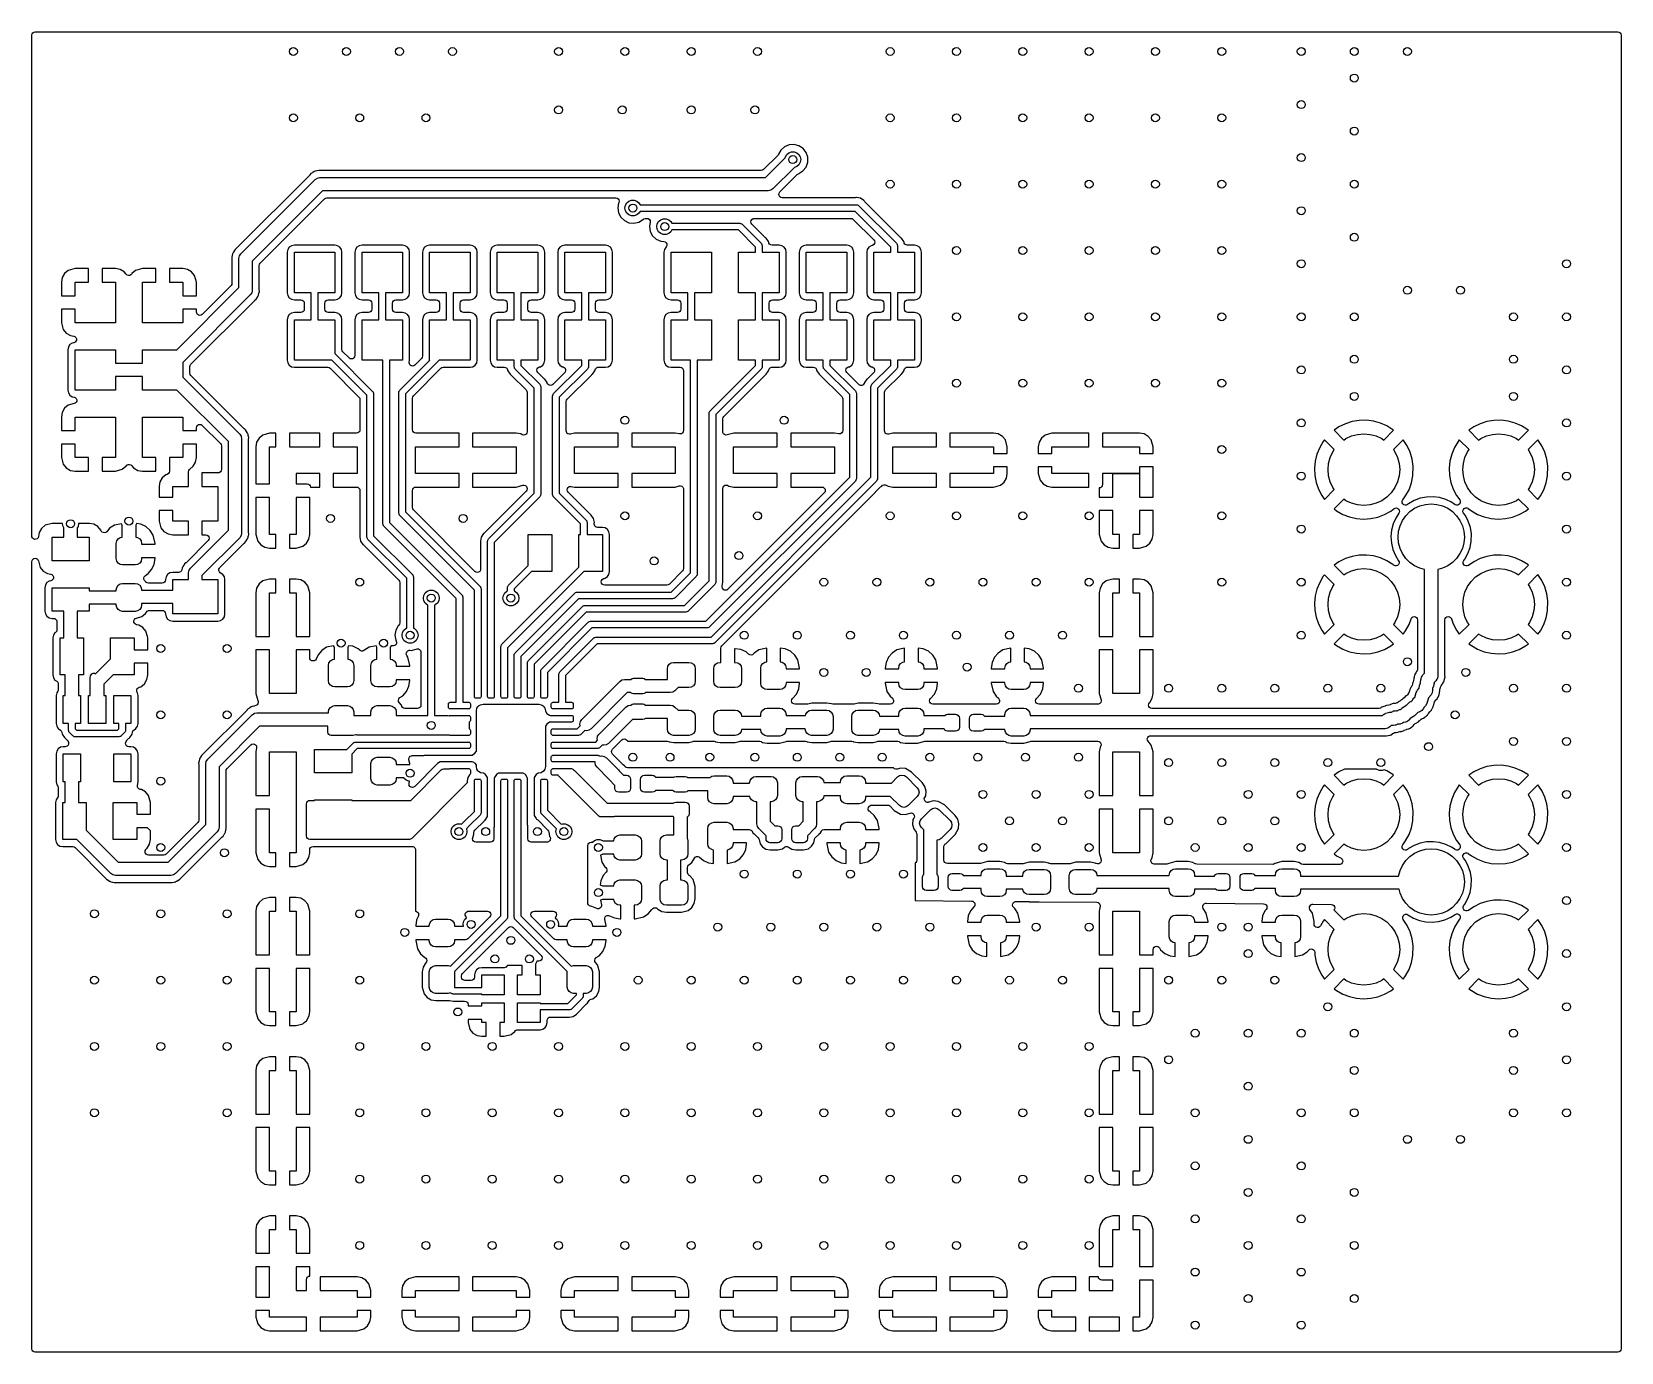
# Model space of a CAD drawing. Extents: x 5.32 to 7.68, y -5.08 to -3.12.
import ezdxf

# ---------------------------------------------------------------- set-up
doc = ezdxf.new("R2010")
doc.units = 0
doc.header["$MEASUREMENT"] = 0
doc.layers.add('BLACK', color=7, linetype='CONTINUOUS')

msp = doc.modelspace()

# ---------------------------------------------------------------- linework, layer by layer
at = {"layer": 'BLACK', "linetype": 'CONTINUOUS'}
for p, q in [((5.32039, -3.12539), (5.32077, -3.12348)), ((5.32039, -3.86857), (5.32039, -3.12539)), ((5.32077, -3.12348), (5.32186, -3.12186)), ((5.32186, -3.12186), (5.32348, -3.12077)), ((5.32348, -3.12077), (5.32539, -3.12039)), ((5.32539, -3.12039), (7.67461, -3.12039)), ((7.67461, -3.12039), (7.67652, -3.12077)), ((7.67652, -3.12077), (7.67814, -3.12186)), ((7.67814, -3.12186), (7.67923, -3.12348)), ((7.67923, -3.12348), (7.67961, -3.12539)), ((7.67961, -3.12539), (7.67961, -5.07461)), ((6.42899, -3.30211), (6.42815, -3.30323)), ((6.43233, -3.29605), (6.42899, -3.30211)), ((6.43781, -3.29108), (6.43233, -3.29605)), ((6.44459, -3.28815), (6.43781, -3.29108)), ((6.4389, -3.30596), (6.44095, -3.30241)), ((6.44095, -3.30241), (6.44409, -3.29977)), ((6.44409, -3.29977), (6.44795, -3.29837)), ((6.45196, -3.28757), (6.44459, -3.28815)), ((6.44795, -3.29837), (6.45205, -3.29837)), ((6.45912, -3.28942), (6.45196, -3.28757)), ((6.45205, -3.29837), (6.45591, -3.29977)), ((6.45591, -3.29977), (6.45905, -3.30241)), ((6.45905, -3.30241), (6.4611, -3.30596)), ((6.4653, -3.29348), (6.45912, -3.28942)), ((6.46982, -3.29933), (6.4653, -3.29348)), ((6.47221, -3.30632), (6.46982, -3.29933)), ((5.74624, -3.32599), (5.74386, -3.32662)), ((5.7487, -3.3262), (5.74624, -3.32599)), ((5.74913, -3.32622), (5.7487, -3.3262)), ((6.40309, -3.32622), (5.74913, -3.32622)), ((6.405, -3.32584), (6.40309, -3.32622)), ((6.40663, -3.32476), (6.405, -3.32584)), ((6.42815, -3.30323), (6.40663, -3.32476)), ((6.40947, -3.33661), (6.43864, -3.30744)), ((6.45242, -3.3215), (6.4205, -3.35342)), ((6.43864, -3.30744), (6.4389, -3.30596)), ((6.45591, -3.32023), (6.45242, -3.3215)), ((6.45905, -3.31759), (6.45591, -3.32023)), ((6.4611, -3.31404), (6.45905, -3.31759)), ((6.4611, -3.30596), (6.46181, -3.31)), ((6.46181, -3.31), (6.4611, -3.31404)), ((6.465, -3.32678), (6.46963, -3.32102)), ((6.46963, -3.32102), (6.47214, -3.31406)), ((6.47214, -3.31406), (6.47221, -3.30632)), ((5.73294, -3.33293), (5.62427, -3.4416)), ((5.63084, -3.44973), (5.74107, -3.3395)), ((5.73324, -3.3326), (5.73294, -3.33293)), ((5.73482, -3.33072), (5.73324, -3.3326)), ((5.73696, -3.32948), (5.73482, -3.33072)), ((5.73733, -3.32925), (5.73696, -3.32948)), ((5.73935, -3.32783), (5.73733, -3.32925)), ((5.73958, -3.32777), (5.73935, -3.32783)), ((5.74079, -3.32727), (5.73958, -3.32777)), ((5.741, -3.32715), (5.74079, -3.32727)), ((5.74343, -3.32672), (5.741, -3.32715)), ((5.74107, -3.3395), (5.74426, -3.33736)), ((5.74386, -3.32662), (5.74343, -3.32672)), ((5.74426, -3.33736), (5.74803, -3.33661)), ((5.74803, -3.33661), (6.40947, -3.33661)), ((6.43058, -3.35804), (6.45661, -3.33201)), ((6.45661, -3.33201), (6.45823, -3.33093)), ((6.45823, -3.33093), (6.4587, -3.33078)), ((6.4587, -3.33078), (6.465, -3.32678)), ((5.75211, -3.3563), (5.64764, -3.46077)), ((5.6595, -3.46361), (5.75495, -3.36816)), ((6.41354, -3.3563), (5.75211, -3.3563)), ((5.75495, -3.36816), (5.75657, -3.36707)), ((5.75657, -3.36707), (5.75848, -3.36669)), ((5.75848, -3.36669), (6.18715, -3.36669)), ((6.18715, -3.36669), (6.18907, -3.36707)), ((6.18907, -3.36707), (6.19069, -3.36816)), ((6.19069, -3.36816), (6.19177, -3.36978)), ((6.19177, -3.37361), (6.19153, -3.37411)), ((6.19177, -3.36978), (6.19215, -3.37169)), ((6.19215, -3.37169), (6.19177, -3.37361)), ((6.20355, -3.3743), (6.20669, -3.37166)), ((6.20669, -3.37166), (6.21055, -3.37026)), ((6.21055, -3.37026), (6.21465, -3.37026)), ((6.21465, -3.37026), (6.2185, -3.37166)), ((6.2185, -3.37166), (6.22165, -3.3743)), ((6.41731, -3.35555), (6.41354, -3.3563)), ((6.4205, -3.35342), (6.41731, -3.35555)), ((6.42911, -3.36157), (6.4295, -3.35966)), ((6.4295, -3.36349), (6.42911, -3.36157)), ((6.4295, -3.35966), (6.43058, -3.35804)), ((6.43058, -3.36511), (6.4295, -3.36349)), ((6.4322, -3.36619), (6.43058, -3.36511)), ((6.43411, -3.36657), (6.4322, -3.36619)), ((6.54257, -3.36657), (6.43411, -3.36657)), ((6.54354, -3.36648), (6.54257, -3.36657)), ((6.54457, -3.36627), (6.54354, -3.36648)), ((6.55054, -3.36746), (6.54457, -3.36627)), ((6.55561, -3.37085), (6.55054, -3.36746)), ((6.55619, -3.37172), (6.55561, -3.37085)), ((6.55681, -3.37248), (6.55619, -3.37172)), ((6.60981, -3.42547), (6.55681, -3.37248)), ((6.19136, -3.37441), (6.19009, -3.38169)), ((6.19009, -3.38169), (6.19124, -3.389)), ((6.19124, -3.389), (6.19469, -3.39553)), ((6.19153, -3.37411), (6.19136, -3.37441)), ((6.19469, -3.39553), (6.20008, -3.4006)), ((6.20079, -3.38189), (6.2015, -3.37785)), ((6.2015, -3.38593), (6.20079, -3.38189)), ((6.2015, -3.37785), (6.20355, -3.3743)), ((6.20355, -3.38948), (6.2015, -3.38593)), ((6.20669, -3.39212), (6.20355, -3.38948)), ((6.21055, -3.39352), (6.20669, -3.39212)), ((6.21465, -3.39352), (6.21055, -3.39352)), ((6.2185, -3.39212), (6.21465, -3.39352)), ((6.22165, -3.38948), (6.2185, -3.39212)), ((6.22165, -3.3743), (6.22319, -3.37697)), ((6.22319, -3.38681), (6.22165, -3.38948)), ((6.22319, -3.37697), (6.54457, -3.37697)), ((6.54253, -3.38681), (6.22319, -3.38681)), ((6.22877, -3.39782), (6.23063, -3.39723)), ((6.23063, -3.39723), (6.23118, -3.3972)), ((6.23118, -3.3972), (6.23349, -3.3972)), ((6.23349, -3.3972), (6.23541, -3.39759)), ((6.39091, -3.39759), (6.39282, -3.3972)), ((6.39282, -3.3972), (6.53615, -3.3972)), ((6.53615, -3.3972), (6.53807, -3.39759)), ((6.59547, -3.43975), (6.54253, -3.38681)), ((6.54457, -3.37697), (6.54543, -3.37709)), ((6.54543, -3.37709), (6.54562, -3.37708)), ((6.54562, -3.37708), (6.54571, -3.37713)), ((6.54571, -3.37713), (6.54596, -3.37717)), ((6.54596, -3.37717), (6.54698, -3.37783)), ((6.54698, -3.37783), (6.54805, -3.37841)), ((6.54805, -3.37841), (6.60387, -3.43424)), ((6.20008, -3.4006), (6.20681, -3.40364)), ((6.20681, -3.40364), (6.21417, -3.40435)), ((6.21417, -3.40435), (6.22136, -3.40263)), ((6.22136, -3.40263), (6.22824, -3.39827)), ((6.22824, -3.39827), (6.22877, -3.39782)), ((6.23541, -3.39759), (6.23703, -3.39867)), ((6.23703, -3.39867), (6.23811, -3.40029)), ((6.23842, -3.40307), (6.23733, -3.40925)), ((6.23733, -3.40925), (6.23848, -3.41655)), ((6.23811, -3.40029), (6.23849, -3.4022)), ((6.23849, -3.4022), (6.23842, -3.40307)), ((6.23848, -3.41655), (6.24194, -3.42309)), ((6.24803, -3.40945), (6.24874, -3.40541)), ((6.24874, -3.41349), (6.24803, -3.40945)), ((6.24874, -3.40541), (6.25079, -3.40186)), ((6.25079, -3.41704), (6.24874, -3.41349)), ((6.25079, -3.40186), (6.25394, -3.39922)), ((6.25394, -3.41968), (6.25079, -3.41704)), ((6.25394, -3.39922), (6.25779, -3.39782)), ((6.25779, -3.42108), (6.25394, -3.41968)), ((6.25779, -3.39782), (6.26189, -3.39782)), ((6.26189, -3.39782), (6.26575, -3.39922)), ((6.26575, -3.41968), (6.26189, -3.42108)), ((6.26575, -3.39922), (6.26889, -3.40186)), ((6.26889, -3.41704), (6.26575, -3.41968)), ((6.26889, -3.40186), (6.27043, -3.40453)), ((6.27043, -3.41437), (6.26889, -3.41704)), ((6.27043, -3.40453), (6.37134, -3.40453)), ((6.3693, -3.41437), (6.27043, -3.41437)), ((6.39469, -3.43975), (6.3693, -3.41437)), ((6.37134, -3.40453), (6.37221, -3.40465)), ((6.37221, -3.40465), (6.37239, -3.40464)), ((6.37239, -3.40464), (6.37248, -3.40469)), ((6.37248, -3.40469), (6.37274, -3.40473)), ((6.37274, -3.40473), (6.37375, -3.40539)), ((6.37375, -3.40539), (6.37482, -3.40597)), ((6.37482, -3.40597), (6.40309, -3.43424)), ((6.38782, -3.4022), (6.3882, -3.40029)), ((6.3882, -3.40412), (6.38782, -3.4022)), ((6.3882, -3.40029), (6.38929, -3.39867)), ((6.38929, -3.40574), (6.3882, -3.40412)), ((6.38929, -3.39867), (6.39091, -3.39759)), ((6.40902, -3.42547), (6.38929, -3.40574)), ((6.53807, -3.39759), (6.53969, -3.39867)), ((6.53969, -3.39867), (6.57011, -3.42909)), ((5.62205, -3.44348), (5.62082, -3.44562)), ((5.62394, -3.4419), (5.62205, -3.44348)), ((5.62427, -3.4416), (5.62394, -3.4419)), ((5.70037, -3.4435), (5.69956, -3.44756)), ((5.70266, -3.44007), (5.70037, -3.4435)), ((5.7061, -3.43777), (5.70266, -3.44007)), ((5.71016, -3.43696), (5.7061, -3.43777)), ((5.77015, -3.43696), (5.71016, -3.43696)), ((5.77421, -3.43777), (5.77015, -3.43696)), ((5.77765, -3.44007), (5.77421, -3.43777)), ((5.77995, -3.4435), (5.77765, -3.44007)), ((5.78076, -3.44756), (5.77995, -3.4435)), ((5.80076, -3.4435), (5.79995, -3.44756)), ((5.80306, -3.44007), (5.80076, -3.4435)), ((5.8065, -3.43777), (5.80306, -3.44007)), ((5.81056, -3.43696), (5.8065, -3.43777)), ((5.87055, -3.43696), (5.81056, -3.43696)), ((5.87461, -3.43777), (5.87055, -3.43696)), ((5.87804, -3.44007), (5.87461, -3.43777)), ((5.88034, -3.4435), (5.87804, -3.44007)), ((5.88115, -3.44756), (5.88034, -3.4435)), ((5.90115, -3.4435), (5.90035, -3.44756)), ((5.90345, -3.44007), (5.90115, -3.4435)), ((5.90689, -3.43777), (5.90345, -3.44007)), ((5.91095, -3.43696), (5.90689, -3.43777)), ((5.97094, -3.43696), (5.91095, -3.43696)), ((5.975, -3.43777), (5.97094, -3.43696)), ((5.97844, -3.44007), (5.975, -3.43777)), ((5.98074, -3.4435), (5.97844, -3.44007)), ((5.98154, -3.44756), (5.98074, -3.4435)), ((6.00155, -3.4435), (6.00074, -3.44756)), ((6.00385, -3.44007), (6.00155, -3.4435)), ((6.00728, -3.43777), (6.00385, -3.44007)), ((6.01134, -3.43696), (6.00728, -3.43777)), ((6.07133, -3.43696), (6.01134, -3.43696)), ((6.07539, -3.43777), (6.07133, -3.43696)), ((6.07883, -3.44007), (6.07539, -3.43777)), ((6.08113, -3.4435), (6.07883, -3.44007)), ((6.08194, -3.44756), (6.08113, -3.4435)), ((6.10194, -3.4435), (6.10113, -3.44756)), ((6.10424, -3.44007), (6.10194, -3.4435)), ((6.10768, -3.43777), (6.10424, -3.44007)), ((6.11174, -3.43696), (6.10768, -3.43777)), ((6.17173, -3.43696), (6.11174, -3.43696)), ((6.17579, -3.43777), (6.17173, -3.43696)), ((6.17923, -3.44007), (6.17579, -3.43777)), ((6.18152, -3.4435), (6.17923, -3.44007)), ((6.18233, -3.44756), (6.18152, -3.4435)), ((6.24194, -3.42309), (6.24732, -3.42816)), ((6.24732, -3.42816), (6.25405, -3.4312)), ((6.25405, -3.4312), (6.25849, -3.43163)), ((6.26189, -3.42108), (6.25779, -3.42108)), ((6.25849, -3.43163), (6.26036, -3.43219)), ((6.25942, -3.4435), (6.25861, -3.44756)), ((6.26218, -3.43938), (6.25942, -3.4435)), ((6.26036, -3.43219), (6.26187, -3.43342)), ((6.26187, -3.43342), (6.2628, -3.43514)), ((6.26244, -3.43895), (6.26218, -3.43938)), ((6.263, -3.43708), (6.26244, -3.43895)), ((6.2628, -3.43514), (6.263, -3.43708)), ((6.39469, -3.44756), (6.39469, -3.43975)), ((6.40309, -3.43424), (6.40361, -3.43494)), ((6.40361, -3.43494), (6.40375, -3.43506)), ((6.40375, -3.43506), (6.40378, -3.43516)), ((6.40378, -3.43516), (6.40393, -3.43537)), ((6.40393, -3.43537), (6.40419, -3.43655)), ((6.40419, -3.43655), (6.40453, -3.43772)), ((6.40453, -3.43772), (6.40453, -3.44756)), ((6.40978, -3.42609), (6.40902, -3.42547)), ((6.41065, -3.42668), (6.40978, -3.42609)), ((6.41403, -3.43174), (6.41065, -3.42668)), ((6.41427, -3.43294), (6.41403, -3.43174)), ((6.41455, -3.43387), (6.41427, -3.43294)), ((6.41564, -3.4355), (6.41455, -3.43387)), ((6.41726, -3.43658), (6.41564, -3.4355)), ((6.41917, -3.43696), (6.41726, -3.43658)), ((6.4296, -3.43696), (6.41917, -3.43696)), ((6.43366, -3.43777), (6.4296, -3.43696)), ((6.4371, -3.44007), (6.43366, -3.43777)), ((6.4394, -3.4435), (6.4371, -3.44007)), ((6.4402, -3.44756), (6.4394, -3.4435)), ((6.46021, -3.4435), (6.4594, -3.44756)), ((6.46251, -3.44007), (6.46021, -3.4435)), ((6.46594, -3.43777), (6.46251, -3.44007)), ((6.47, -3.43696), (6.46594, -3.43777)), ((6.53, -3.43696), (6.47, -3.43696)), ((6.53406, -3.43777), (6.53, -3.43696)), ((6.53749, -3.44007), (6.53406, -3.43777)), ((6.53979, -3.4435), (6.53749, -3.44007)), ((6.5406, -3.44756), (6.53979, -3.4435)), ((6.5606, -3.4435), (6.5598, -3.44756)), ((6.5629, -3.44007), (6.5606, -3.4435)), ((6.56634, -3.43777), (6.5629, -3.44007)), ((6.56755, -3.43753), (6.56634, -3.43777)), ((6.56848, -3.43724), (6.56755, -3.43753)), ((6.57011, -3.43616), (6.56848, -3.43724)), ((6.57011, -3.42909), (6.57119, -3.43071)), ((6.57119, -3.43454), (6.57011, -3.43616)), ((6.57119, -3.43071), (6.57157, -3.43262)), ((6.57157, -3.43262), (6.57119, -3.43454)), ((6.59547, -3.44756), (6.59547, -3.43975)), ((6.60387, -3.43424), (6.6044, -3.43494)), ((6.6044, -3.43494), (6.60454, -3.43506)), ((6.60454, -3.43506), (6.60457, -3.43516)), ((6.60457, -3.43516), (6.60472, -3.43537)), ((6.60472, -3.43537), (6.60497, -3.43655)), ((6.60497, -3.43655), (6.60531, -3.43772)), ((6.60531, -3.43772), (6.60531, -3.44756)), ((6.61057, -3.42609), (6.60981, -3.42547)), ((6.61144, -3.42668), (6.61057, -3.42609)), ((6.61482, -3.43174), (6.61144, -3.42668)), ((6.61506, -3.43294), (6.61482, -3.43174)), ((6.61534, -3.43387), (6.61506, -3.43294)), ((6.61643, -3.4355), (6.61534, -3.43387)), ((6.61805, -3.43658), (6.61643, -3.4355)), ((6.61996, -3.43696), (6.61805, -3.43658)), ((6.63039, -3.43696), (6.61996, -3.43696)), ((6.63445, -3.43777), (6.63039, -3.43696)), ((6.63789, -3.44007), (6.63445, -3.43777)), ((6.64018, -3.4435), (6.63789, -3.44007)), ((6.64099, -3.44756), (6.64018, -3.4435)), ((5.61796, -3.45252), (5.61733, -3.4549)), ((5.61733, -3.4549), (5.61754, -3.45736)), ((5.61754, -3.45736), (5.61756, -3.45779)), ((5.61756, -3.45779), (5.61756, -3.49348)), ((5.61806, -3.45209), (5.61796, -3.45252)), ((5.61849, -3.44966), (5.61806, -3.45209)), ((5.61861, -3.44945), (5.61849, -3.44966)), ((5.61911, -3.44825), (5.61861, -3.44945)), ((5.61917, -3.44801), (5.61911, -3.44825)), ((5.62059, -3.44599), (5.61917, -3.44801)), ((5.62082, -3.44562), (5.62059, -3.44599)), ((5.62795, -3.45669), (5.6287, -3.45293)), ((5.62795, -3.49986), (5.62795, -3.45669)), ((5.6287, -3.45293), (5.63084, -3.44973)), ((5.64764, -3.46077), (5.64764, -3.50394)), ((5.65803, -3.46715), (5.65841, -3.46523)), ((5.65803, -3.50284), (5.65803, -3.46715)), ((5.65841, -3.46523), (5.6595, -3.46361)), ((5.69956, -3.44756), (5.69956, -3.50756)), ((5.71016, -3.50756), (5.71016, -3.44756)), ((5.71016, -3.44756), (5.77016, -3.44756)), ((5.77016, -3.44756), (5.77016, -3.50756)), ((5.78076, -3.50756), (5.78076, -3.44756)), ((5.79995, -3.44756), (5.79995, -3.50756)), ((5.81055, -3.50756), (5.81055, -3.44756)), ((5.81055, -3.44756), (5.87055, -3.44756)), ((5.87055, -3.44756), (5.87055, -3.50756)), ((5.88115, -3.50756), (5.88115, -3.44756)), ((5.90035, -3.44756), (5.90035, -3.50756)), ((5.91094, -3.50756), (5.91094, -3.44756)), ((5.91094, -3.44756), (5.97094, -3.44756)), ((5.97094, -3.44756), (5.97094, -3.50756)), ((5.98154, -3.50756), (5.98154, -3.44756)), ((6.00074, -3.44756), (6.00074, -3.50756)), ((6.01134, -3.50756), (6.01134, -3.44756)), ((6.01134, -3.44756), (6.07134, -3.44756)), ((6.07134, -3.44756), (6.07134, -3.50756)), ((6.08194, -3.50756), (6.08194, -3.44756)), ((6.10113, -3.44756), (6.10113, -3.50756)), ((6.11173, -3.50756), (6.11173, -3.44756)), ((6.11173, -3.44756), (6.17173, -3.44756)), ((6.17173, -3.44756), (6.17173, -3.50756)), ((6.18233, -3.50756), (6.18233, -3.44756)), ((6.25861, -3.44756), (6.25861, -3.50756)), ((6.26921, -3.50756), (6.26921, -3.44756)), ((6.26921, -3.44756), (6.32921, -3.44756)), ((6.32921, -3.44756), (6.32921, -3.50756)), ((6.36961, -3.50756), (6.36961, -3.44756)), ((6.36961, -3.44756), (6.39469, -3.44756)), ((6.40453, -3.44756), (6.42961, -3.44756)), ((6.42961, -3.44756), (6.42961, -3.50756)), ((6.4402, -3.50756), (6.4402, -3.44756)), ((6.4594, -3.44756), (6.4594, -3.50756)), ((6.47, -3.50756), (6.47, -3.44756)), ((6.47, -3.44756), (6.53, -3.44756)), ((6.53, -3.44756), (6.53, -3.50756)), ((6.5406, -3.50756), (6.5406, -3.44756)), ((6.5598, -3.44756), (6.5598, -3.50756)), ((6.57039, -3.50756), (6.57039, -3.44756)), ((6.57039, -3.44756), (6.59547, -3.44756)), ((6.60531, -3.44756), (6.63039, -3.44756)), ((6.63039, -3.44756), (6.63039, -3.50756)), ((6.64099, -3.50756), (6.64099, -3.44756)), ((5.36552, -3.48511), (5.3643, -3.49205)), ((5.36904, -3.47902), (5.36552, -3.48511)), ((5.37443, -3.4745), (5.36904, -3.47902)), ((5.38457, -3.47178), (5.37443, -3.4745)), ((5.40453, -3.47178), (5.38457, -3.47178)), ((5.40453, -3.49205), (5.40453, -3.47178)), ((5.44456, -3.47178), (5.42461, -3.47178)), ((5.42461, -3.47178), (5.42461, -3.49205)), ((5.4515, -3.473), (5.44456, -3.47178)), ((5.4576, -3.47652), (5.4515, -3.473)), ((5.46064, -3.48015), (5.4576, -3.47652)), ((5.46197, -3.48127), (5.46064, -3.48015)), ((5.46382, -3.48189), (5.46197, -3.48127)), ((5.46576, -3.48176), (5.46382, -3.48189)), ((5.46751, -3.4809), (5.46576, -3.48176)), ((5.4688, -3.47943), (5.46751, -3.4809)), ((5.46904, -3.47902), (5.4688, -3.47943)), ((5.47443, -3.4745), (5.46904, -3.47902)), ((5.48457, -3.47178), (5.47443, -3.4745)), ((5.50453, -3.47178), (5.48457, -3.47178)), ((5.50453, -3.49205), (5.50453, -3.47178)), ((5.52461, -3.47178), (5.52461, -3.49205)), ((5.54456, -3.47178), (5.52461, -3.47178)), ((5.5515, -3.473), (5.54456, -3.47178)), ((5.5576, -3.47652), (5.5515, -3.473)), ((5.56212, -3.48191), (5.5576, -3.47652)), ((5.56484, -3.49205), (5.56212, -3.48191)), ((5.3643, -3.49205), (5.3643, -3.51201)), ((5.3643, -3.51201), (5.38457, -3.51201)), ((5.38457, -3.49205), (5.40453, -3.49205)), ((5.38457, -3.51201), (5.38457, -3.49205)), ((5.42461, -3.49205), (5.44457, -3.49205)), ((5.44457, -3.49205), (5.44457, -3.55205)), ((5.48457, -3.55205), (5.48457, -3.49205)), ((5.48457, -3.49205), (5.50453, -3.49205)), ((5.52461, -3.49205), (5.54457, -3.49205)), ((5.53577, -3.59205), (5.62795, -3.49986)), ((5.54457, -3.49205), (5.54457, -3.51201)), ((5.64475, -3.5109), (5.54457, -3.61108)), ((5.54457, -3.51201), (5.56484, -3.51201)), ((5.56484, -3.51201), (5.56484, -3.49205)), ((5.61609, -3.49702), (5.57337, -3.53974)), ((5.61718, -3.4954), (5.61609, -3.49702)), ((5.61756, -3.49348), (5.61718, -3.4954)), ((5.64689, -3.5077), (5.64475, -3.5109)), ((5.64475, -3.5109), (5.64475, -3.5109)), ((5.64728, -3.50573), (5.64689, -3.5077)), ((5.64764, -3.50394), (5.64728, -3.50573)), ((5.64764, -3.50394), (5.64764, -3.50394)), ((5.65354, -3.51715), (5.65477, -3.51501)), ((5.65477, -3.51501), (5.655, -3.51464)), ((5.655, -3.51464), (5.65642, -3.51262)), ((5.65642, -3.51262), (5.65648, -3.51238)), ((5.65648, -3.51238), (5.65698, -3.51118)), ((5.65698, -3.51118), (5.6571, -3.51096)), ((5.6571, -3.51096), (5.65753, -3.50854)), ((5.65753, -3.50854), (5.65763, -3.50811)), ((5.65763, -3.50811), (5.65827, -3.50573)), ((5.65805, -3.50327), (5.65803, -3.50284)), ((5.65827, -3.50573), (5.65805, -3.50327)), ((5.69956, -3.50756), (5.70037, -3.51161)), ((5.70037, -3.51161), (5.70266, -3.51505)), ((5.70266, -3.51505), (5.7061, -3.51735)), ((5.73524, -3.50756), (5.71016, -3.50756)), ((5.73524, -3.54756), (5.73524, -3.50756)), ((5.77016, -3.50756), (5.74508, -3.50756)), ((5.74508, -3.50756), (5.74508, -3.54756)), ((5.77421, -3.51735), (5.77765, -3.51505)), ((5.77765, -3.51505), (5.77995, -3.51161)), ((5.77995, -3.51161), (5.78076, -3.50756)), ((5.79995, -3.50756), (5.80076, -3.51161)), ((5.80076, -3.51161), (5.80306, -3.51505)), ((5.80306, -3.51505), (5.8065, -3.51735)), ((5.83563, -3.50756), (5.81055, -3.50756)), ((5.83563, -3.54756), (5.83563, -3.50756)), ((5.87055, -3.50756), (5.84547, -3.50756)), ((5.84547, -3.50756), (5.84547, -3.54756)), ((5.87461, -3.51735), (5.87804, -3.51505)), ((5.87804, -3.51505), (5.88034, -3.51161)), ((5.88034, -3.51161), (5.88115, -3.50756)), ((5.90035, -3.50756), (5.90115, -3.51161)), ((5.90115, -3.51161), (5.90345, -3.51505)), ((5.90345, -3.51505), (5.90689, -3.51735)), ((5.93602, -3.50756), (5.91094, -3.50756)), ((5.93602, -3.54756), (5.93602, -3.50756)), ((5.97094, -3.50756), (5.94587, -3.50756)), ((5.94587, -3.50756), (5.94587, -3.54756)), ((5.975, -3.51735), (5.97844, -3.51505)), ((5.97844, -3.51505), (5.98074, -3.51161)), ((5.98074, -3.51161), (5.98154, -3.50756)), ((6.00074, -3.50756), (6.00155, -3.51161)), ((6.00155, -3.51161), (6.00385, -3.51505)), ((6.00385, -3.51505), (6.00728, -3.51735)), ((6.03642, -3.50756), (6.01134, -3.50756)), ((6.03642, -3.54756), (6.03642, -3.50756)), ((6.07134, -3.50756), (6.04626, -3.50756)), ((6.04626, -3.50756), (6.04626, -3.54756)), ((6.07539, -3.51735), (6.07883, -3.51505)), ((6.07883, -3.51505), (6.08113, -3.51161)), ((6.08113, -3.51161), (6.08194, -3.50756)), ((6.10113, -3.50756), (6.10194, -3.51161)), ((6.10194, -3.51161), (6.10424, -3.51505)), ((6.10424, -3.51505), (6.10768, -3.51735)), ((6.13681, -3.50756), (6.11173, -3.50756)), ((6.13681, -3.54756), (6.13681, -3.50756)), ((6.17173, -3.50756), (6.14665, -3.50756)), ((6.14665, -3.50756), (6.14665, -3.54756)), ((6.17579, -3.51735), (6.17923, -3.51505)), ((6.17923, -3.51505), (6.18152, -3.51161)), ((6.18152, -3.51161), (6.18233, -3.50756)), ((6.25861, -3.50756), (6.25942, -3.51161)), ((6.25942, -3.51161), (6.26172, -3.51505)), ((6.26172, -3.51505), (6.26516, -3.51735)), ((6.29429, -3.50756), (6.26921, -3.50756)), ((6.29429, -3.54756), (6.29429, -3.50756)), ((6.32921, -3.50756), (6.30413, -3.50756)), ((6.30413, -3.50756), (6.30413, -3.54756)), ((6.39469, -3.50756), (6.36961, -3.50756)), ((6.39469, -3.54756), (6.39469, -3.50756)), ((6.42961, -3.50756), (6.40453, -3.50756)), ((6.40453, -3.50756), (6.40453, -3.54756)), ((6.43366, -3.51735), (6.4371, -3.51505)), ((6.4371, -3.51505), (6.4394, -3.51161)), ((6.4394, -3.51161), (6.4402, -3.50756)), ((6.4594, -3.50756), (6.46021, -3.51161)), ((6.46021, -3.51161), (6.46251, -3.51505)), ((6.46251, -3.51505), (6.46594, -3.51735)), ((6.49508, -3.50756), (6.47, -3.50756)), ((6.49508, -3.54756), (6.49508, -3.50756)), ((6.53, -3.50756), (6.50492, -3.50756)), ((6.50492, -3.50756), (6.50492, -3.54756)), ((6.53406, -3.51735), (6.53749, -3.51505)), ((6.53749, -3.51505), (6.53979, -3.51161)), ((6.53979, -3.51161), (6.5406, -3.50756)), ((6.5598, -3.50756), (6.5606, -3.51161)), ((6.5606, -3.51161), (6.5629, -3.51505)), ((6.5629, -3.51505), (6.56634, -3.51735)), ((6.59547, -3.50756), (6.57039, -3.50756)), ((6.59547, -3.54756), (6.59547, -3.50756)), ((6.63039, -3.50756), (6.60531, -3.50756)), ((6.60531, -3.50756), (6.60531, -3.54756)), ((6.63445, -3.51735), (6.63789, -3.51505)), ((6.63789, -3.51505), (6.64018, -3.51161)), ((6.64018, -3.51161), (6.64099, -3.50756)), ((5.38457, -3.53209), (5.3643, -3.53209)), ((5.3643, -3.53209), (5.3643, -3.55204)), ((5.38457, -3.55205), (5.38457, -3.53209)), ((5.56484, -3.53209), (5.54457, -3.53209)), ((5.54457, -3.53209), (5.54457, -3.55205)), ((5.55663, -3.61372), (5.65133, -3.51903)), ((5.56484, -3.53621), (5.56484, -3.53209)), ((5.56522, -3.53812), (5.56484, -3.53621)), ((5.5663, -3.53974), (5.56522, -3.53812)), ((5.65133, -3.51903), (5.65165, -3.51873)), ((5.65165, -3.51873), (5.65354, -3.51715)), ((5.7061, -3.53777), (5.70266, -3.54007)), ((5.7061, -3.51735), (5.71016, -3.51816)), ((5.71016, -3.53696), (5.7061, -3.53777)), ((5.71016, -3.51816), (5.71984, -3.51816)), ((5.71984, -3.53696), (5.71016, -3.53696)), ((5.71984, -3.51816), (5.72176, -3.51854)), ((5.72176, -3.53658), (5.71984, -3.53696)), ((5.72176, -3.51854), (5.72338, -3.51962)), ((5.72338, -3.5355), (5.72176, -3.53658)), ((5.72338, -3.51962), (5.72446, -3.52124)), ((5.72446, -3.53387), (5.72338, -3.5355)), ((5.72446, -3.52124), (5.72484, -3.52316)), ((5.72484, -3.53196), (5.72446, -3.53387)), ((5.72484, -3.52316), (5.72484, -3.53196)), ((5.75547, -3.52316), (5.75585, -3.52124)), ((5.75547, -3.53196), (5.75547, -3.52316)), ((5.75585, -3.53387), (5.75547, -3.53196)), ((5.75585, -3.52124), (5.75694, -3.51962)), ((5.75694, -3.5355), (5.75585, -3.53387)), ((5.75694, -3.51962), (5.75856, -3.51854)), ((5.75856, -3.53658), (5.75694, -3.5355)), ((5.75856, -3.51854), (5.76047, -3.51816)), ((5.76047, -3.53696), (5.75856, -3.53658)), ((5.76047, -3.51816), (5.77015, -3.51816)), ((5.77015, -3.53696), (5.76047, -3.53696)), ((5.77015, -3.51816), (5.77421, -3.51735)), ((5.77421, -3.53777), (5.77015, -3.53696)), ((5.77765, -3.54007), (5.77421, -3.53777)), ((5.8065, -3.53777), (5.80306, -3.54007)), ((5.8065, -3.51735), (5.81056, -3.51816)), ((5.81056, -3.53696), (5.8065, -3.53777)), ((5.81056, -3.51816), (5.82024, -3.51816)), ((5.82024, -3.53696), (5.81056, -3.53696)), ((5.82024, -3.51816), (5.82215, -3.51854)), ((5.82215, -3.53658), (5.82024, -3.53696)), ((5.82215, -3.51854), (5.82377, -3.51962)), ((5.82377, -3.5355), (5.82215, -3.53658)), ((5.82377, -3.51962), (5.82486, -3.52124)), ((5.82486, -3.53387), (5.82377, -3.5355)), ((5.82486, -3.52124), (5.82524, -3.52316)), ((5.82524, -3.53196), (5.82486, -3.53387)), ((5.82524, -3.52316), (5.82524, -3.53196)), ((5.85587, -3.52316), (5.85625, -3.52124)), ((5.85587, -3.53196), (5.85587, -3.52316)), ((5.85625, -3.53387), (5.85587, -3.53196)), ((5.85625, -3.52124), (5.85733, -3.51962)), ((5.85733, -3.5355), (5.85625, -3.53387)), ((5.85733, -3.51962), (5.85895, -3.51854)), ((5.85895, -3.53658), (5.85733, -3.5355)), ((5.85895, -3.51854), (5.86087, -3.51816)), ((5.86087, -3.53696), (5.85895, -3.53658)), ((5.86087, -3.51816), (5.87055, -3.51816)), ((5.87055, -3.53696), (5.86087, -3.53696)), ((5.87055, -3.51816), (5.87461, -3.51735)), ((5.87461, -3.53777), (5.87055, -3.53696)), ((5.87804, -3.54007), (5.87461, -3.53777)), ((5.90689, -3.53777), (5.90345, -3.54007)), ((5.90689, -3.51735), (5.91095, -3.51816)), ((5.91095, -3.53696), (5.90689, -3.53777)), ((5.91095, -3.51816), (5.92063, -3.51816)), ((5.92063, -3.53696), (5.91095, -3.53696)), ((5.92063, -3.51816), (5.92254, -3.51854)), ((5.92254, -3.53658), (5.92063, -3.53696)), ((5.92254, -3.51854), (5.92417, -3.51962)), ((5.92417, -3.5355), (5.92254, -3.53658)), ((5.92417, -3.51962), (5.92525, -3.52124)), ((5.92525, -3.53387), (5.92417, -3.5355)), ((5.92525, -3.52124), (5.92563, -3.52316)), ((5.92563, -3.53196), (5.92525, -3.53387)), ((5.92563, -3.52316), (5.92563, -3.53196)), ((5.95626, -3.52316), (5.95664, -3.52124)), ((5.95626, -3.53196), (5.95626, -3.52316)), ((5.95664, -3.53387), (5.95626, -3.53196)), ((5.95664, -3.52124), (5.95772, -3.51962)), ((5.95772, -3.5355), (5.95664, -3.53387)), ((5.95772, -3.51962), (5.95935, -3.51854)), ((5.95935, -3.53658), (5.95772, -3.5355)), ((5.95935, -3.51854), (5.96126, -3.51816)), ((5.96126, -3.53696), (5.95935, -3.53658)), ((5.96126, -3.51816), (5.97094, -3.51816)), ((5.97094, -3.53696), (5.96126, -3.53696)), ((5.97094, -3.51816), (5.975, -3.51735)), ((5.975, -3.53777), (5.97094, -3.53696)), ((5.97844, -3.54007), (5.975, -3.53777)), ((6.00728, -3.53777), (6.00385, -3.54007)), ((6.00728, -3.51735), (6.01134, -3.51816)), ((6.01134, -3.53696), (6.00728, -3.53777)), ((6.01134, -3.51816), (6.02102, -3.51816)), ((6.02102, -3.53696), (6.01134, -3.53696)), ((6.02102, -3.51816), (6.02294, -3.51854)), ((6.02294, -3.53658), (6.02102, -3.53696)), ((6.02294, -3.51854), (6.02456, -3.51962)), ((6.02456, -3.5355), (6.02294, -3.53658)), ((6.02456, -3.51962), (6.02564, -3.52124)), ((6.02564, -3.53387), (6.02456, -3.5355)), ((6.02564, -3.52124), (6.02602, -3.52316)), ((6.02602, -3.53196), (6.02564, -3.53387)), ((6.02602, -3.52316), (6.02602, -3.53196)), ((6.05665, -3.52316), (6.05703, -3.52124)), ((6.05665, -3.53196), (6.05665, -3.52316)), ((6.05703, -3.53387), (6.05665, -3.53196)), ((6.05703, -3.52124), (6.05812, -3.51962)), ((6.05812, -3.5355), (6.05703, -3.53387)), ((6.05812, -3.51962), (6.05974, -3.51854)), ((6.05974, -3.53658), (6.05812, -3.5355)), ((6.05974, -3.51854), (6.06165, -3.51816)), ((6.06165, -3.53696), (6.05974, -3.53658)), ((6.06165, -3.51816), (6.07133, -3.51816)), ((6.07133, -3.53696), (6.06165, -3.53696)), ((6.07133, -3.51816), (6.07539, -3.51735)), ((6.07539, -3.53777), (6.07133, -3.53696)), ((6.07883, -3.54007), (6.07539, -3.53777)), ((6.10768, -3.53777), (6.10424, -3.54007)), ((6.10768, -3.51735), (6.11174, -3.51816)), ((6.11174, -3.53696), (6.10768, -3.53777)), ((6.11174, -3.51816), (6.12142, -3.51816)), ((6.12142, -3.53696), (6.11174, -3.53696)), ((6.12142, -3.51816), (6.12333, -3.51854)), ((6.12333, -3.53658), (6.12142, -3.53696)), ((6.12333, -3.51854), (6.12495, -3.51962)), ((6.12495, -3.5355), (6.12333, -3.53658)), ((6.12495, -3.51962), (6.12604, -3.52124)), ((6.12604, -3.53387), (6.12495, -3.5355)), ((6.12604, -3.52124), (6.12642, -3.52316)), ((6.12642, -3.53196), (6.12604, -3.53387)), ((6.12642, -3.52316), (6.12642, -3.53196)), ((6.15705, -3.52316), (6.15743, -3.52124)), ((6.15705, -3.53196), (6.15705, -3.52316)), ((6.15743, -3.53387), (6.15705, -3.53196)), ((6.15743, -3.52124), (6.15851, -3.51962)), ((6.15851, -3.5355), (6.15743, -3.53387)), ((6.15851, -3.51962), (6.16013, -3.51854)), ((6.16013, -3.53658), (6.15851, -3.5355)), ((6.16013, -3.51854), (6.16205, -3.51816)), ((6.16205, -3.53696), (6.16013, -3.53658)), ((6.16205, -3.51816), (6.17173, -3.51816)), ((6.17173, -3.53696), (6.16205, -3.53696)), ((6.17173, -3.51816), (6.17579, -3.51735)), ((6.17579, -3.53777), (6.17173, -3.53696)), ((6.17923, -3.54007), (6.17579, -3.53777)), ((6.26516, -3.53777), (6.26172, -3.54007)), ((6.26516, -3.51735), (6.26922, -3.51816)), ((6.26922, -3.53696), (6.26516, -3.53777)), ((6.26922, -3.51816), (6.2789, -3.51816)), ((6.2789, -3.53696), (6.26922, -3.53696)), ((6.2789, -3.51816), (6.28081, -3.51854)), ((6.28081, -3.53658), (6.2789, -3.53696)), ((6.28081, -3.51854), (6.28243, -3.51962)), ((6.28243, -3.5355), (6.28081, -3.53658)), ((6.28243, -3.51962), (6.28352, -3.52124)), ((6.28352, -3.53387), (6.28243, -3.5355)), ((6.28352, -3.52124), (6.2839, -3.52316)), ((6.2839, -3.53196), (6.28352, -3.53387)), ((6.2839, -3.52316), (6.2839, -3.53196)), ((6.41492, -3.52316), (6.4153, -3.52124)), ((6.41492, -3.53196), (6.41492, -3.52316)), ((6.4153, -3.53387), (6.41492, -3.53196)), ((6.4153, -3.52124), (6.41639, -3.51962)), ((6.41639, -3.5355), (6.4153, -3.53387)), ((6.41639, -3.51962), (6.41801, -3.51854)), ((6.41801, -3.53658), (6.41639, -3.5355)), ((6.41801, -3.51854), (6.41992, -3.51816)), ((6.41992, -3.53696), (6.41801, -3.53658)), ((6.41992, -3.51816), (6.4296, -3.51816)), ((6.4296, -3.53696), (6.41992, -3.53696)), ((6.4296, -3.51816), (6.43366, -3.51735)), ((6.43366, -3.53777), (6.4296, -3.53696)), ((6.4371, -3.54007), (6.43366, -3.53777)), ((6.46594, -3.53777), (6.46251, -3.54007)), ((6.46594, -3.51735), (6.47, -3.51816)), ((6.47, -3.53696), (6.46594, -3.53777)), ((6.47, -3.51816), (6.47969, -3.51816)), ((6.47969, -3.53696), (6.47, -3.53696)), ((6.47969, -3.51816), (6.4816, -3.51854)), ((6.4816, -3.53658), (6.47969, -3.53696)), ((6.4816, -3.51854), (6.48322, -3.51962)), ((6.48322, -3.5355), (6.4816, -3.53658)), ((6.48322, -3.51962), (6.4843, -3.52124)), ((6.4843, -3.53387), (6.48322, -3.5355)), ((6.4843, -3.52124), (6.48469, -3.52316)), ((6.48469, -3.53196), (6.4843, -3.53387)), ((6.48469, -3.52316), (6.48469, -3.53196)), ((6.51531, -3.52316), (6.5157, -3.52124)), ((6.51531, -3.53196), (6.51531, -3.52316)), ((6.5157, -3.53387), (6.51531, -3.53196)), ((6.5157, -3.52124), (6.51678, -3.51962)), ((6.51678, -3.5355), (6.5157, -3.53387)), ((6.51678, -3.51962), (6.5184, -3.51854)), ((6.5184, -3.53658), (6.51678, -3.5355)), ((6.5184, -3.51854), (6.52031, -3.51816)), ((6.52031, -3.53696), (6.5184, -3.53658)), ((6.52031, -3.51816), (6.53, -3.51816)), ((6.53, -3.53696), (6.52031, -3.53696)), ((6.53, -3.51816), (6.53406, -3.51735)), ((6.53406, -3.53777), (6.53, -3.53696)), ((6.53749, -3.54007), (6.53406, -3.53777)), ((6.56634, -3.53777), (6.5629, -3.54007)), ((6.56634, -3.51735), (6.5704, -3.51816)), ((6.5704, -3.53696), (6.56634, -3.53777)), ((6.5704, -3.51816), (6.58008, -3.51816)), ((6.58008, -3.53696), (6.5704, -3.53696)), ((6.58008, -3.51816), (6.58199, -3.51854)), ((6.58199, -3.53658), (6.58008, -3.53696)), ((6.58199, -3.51854), (6.58361, -3.51962)), ((6.58361, -3.5355), (6.58199, -3.53658)), ((6.58361, -3.51962), (6.5847, -3.52124)), ((6.5847, -3.53387), (6.58361, -3.5355)), ((6.5847, -3.52124), (6.58508, -3.52316)), ((6.58508, -3.53196), (6.5847, -3.53387)), ((6.58508, -3.52316), (6.58508, -3.53196)), ((6.61571, -3.52316), (6.61609, -3.52124)), ((6.61571, -3.53196), (6.61571, -3.52316)), ((6.61609, -3.53387), (6.61571, -3.53196)), ((6.61609, -3.52124), (6.61717, -3.51962)), ((6.61717, -3.5355), (6.61609, -3.53387)), ((6.61717, -3.51962), (6.6188, -3.51854)), ((6.6188, -3.53658), (6.61717, -3.5355)), ((6.6188, -3.51854), (6.62071, -3.51816)), ((6.62071, -3.53696), (6.6188, -3.53658)), ((6.62071, -3.51816), (6.63039, -3.51816)), ((6.63039, -3.53696), (6.62071, -3.53696)), ((6.63039, -3.51816), (6.63445, -3.51735)), ((6.63445, -3.53777), (6.63039, -3.53696)), ((6.63789, -3.54007), (6.63445, -3.53777)), ((5.3643, -3.55204), (5.36702, -3.56218)), ((5.36702, -3.56218), (5.37154, -3.56757)), ((5.44457, -3.55205), (5.38457, -3.55205)), ((5.54457, -3.55205), (5.48457, -3.55205)), ((5.56792, -3.54083), (5.5663, -3.53974)), ((5.56984, -3.54121), (5.56792, -3.54083)), ((5.57175, -3.54083), (5.56984, -3.54121)), ((5.57337, -3.53974), (5.57175, -3.54083)), ((5.70037, -3.5435), (5.69956, -3.54756)), ((5.69956, -3.54756), (5.69956, -3.60756)), ((5.70266, -3.54007), (5.70037, -3.5435)), ((5.71016, -3.60756), (5.71016, -3.54756)), ((5.71016, -3.54756), (5.73524, -3.54756)), ((5.74508, -3.54756), (5.77016, -3.54756)), ((5.77016, -3.54756), (5.77016, -3.59784)), ((5.77995, -3.5435), (5.77765, -3.54007)), ((5.78076, -3.54756), (5.77995, -3.5435)), ((5.78076, -3.59167), (5.78076, -3.54756)), ((5.80076, -3.5435), (5.79995, -3.54756)), ((5.79995, -3.54756), (5.79995, -3.60087)), ((5.80306, -3.54007), (5.80076, -3.5435)), ((5.81055, -3.60756), (5.81055, -3.54756)), ((5.81055, -3.54756), (5.83563, -3.54756)), ((5.84547, -3.54756), (5.87055, -3.54756)), ((5.87055, -3.54756), (5.87055, -3.60756)), ((5.88034, -3.5435), (5.87804, -3.54007)), ((5.88115, -3.54756), (5.88034, -3.5435)), ((5.88115, -3.60756), (5.88115, -3.54756)), ((5.90115, -3.5435), (5.90035, -3.54756)), ((5.90035, -3.54756), (5.90035, -3.60151)), ((5.90345, -3.54007), (5.90115, -3.5435)), ((5.91094, -3.60756), (5.91094, -3.54756)), ((5.91094, -3.54756), (5.93602, -3.54756)), ((5.94587, -3.54756), (5.97094, -3.54756)), ((5.97094, -3.54756), (5.97094, -3.60756)), ((5.98074, -3.5435), (5.97844, -3.54007)), ((5.98154, -3.54756), (5.98074, -3.5435)), ((5.98154, -3.60756), (5.98154, -3.54756)), ((6.00155, -3.5435), (6.00074, -3.54756)), ((6.00074, -3.54756), (6.00074, -3.60756)), ((6.00385, -3.54007), (6.00155, -3.5435)), ((6.01134, -3.60756), (6.01134, -3.54756)), ((6.01134, -3.54756), (6.03642, -3.54756)), ((6.04626, -3.54756), (6.07134, -3.54756)), ((6.07134, -3.54756), (6.07134, -3.60756)), ((6.08113, -3.5435), (6.07883, -3.54007)), ((6.08194, -3.54756), (6.08113, -3.5435)), ((6.08194, -3.60756), (6.08194, -3.54756)), ((6.10194, -3.5435), (6.10113, -3.54756)), ((6.10113, -3.54756), (6.10113, -3.60756)), ((6.10424, -3.54007), (6.10194, -3.5435)), ((6.11173, -3.60756), (6.11173, -3.54756)), ((6.11173, -3.54756), (6.13681, -3.54756)), ((6.14665, -3.54756), (6.17173, -3.54756)), ((6.17173, -3.54756), (6.17173, -3.60756)), ((6.18152, -3.5435), (6.17923, -3.54007)), ((6.18233, -3.54756), (6.18152, -3.5435)), ((6.18233, -3.60756), (6.18233, -3.54756)), ((6.25942, -3.5435), (6.25861, -3.54756)), ((6.25861, -3.54756), (6.25861, -3.60756)), ((6.26172, -3.54007), (6.25942, -3.5435)), ((6.26921, -3.60756), (6.26921, -3.54756)), ((6.26921, -3.54756), (6.29429, -3.54756)), ((6.30413, -3.54756), (6.32921, -3.54756)), ((6.32921, -3.54756), (6.32921, -3.60756)), ((6.36961, -3.60756), (6.36961, -3.54756)), ((6.36961, -3.54756), (6.39469, -3.54756)), ((6.40453, -3.54756), (6.42961, -3.54756)), ((6.42961, -3.54756), (6.42961, -3.60756)), ((6.4394, -3.5435), (6.4371, -3.54007)), ((6.4402, -3.54756), (6.4394, -3.5435)), ((6.4402, -3.60756), (6.4402, -3.54756)), ((6.46021, -3.5435), (6.4594, -3.54756)), ((6.4594, -3.54756), (6.4594, -3.60756)), ((6.46251, -3.54007), (6.46021, -3.5435)), ((6.47, -3.60756), (6.47, -3.54756)), ((6.47, -3.54756), (6.49508, -3.54756)), ((6.50492, -3.54756), (6.53, -3.54756)), ((6.53, -3.54756), (6.53, -3.60756)), ((6.53979, -3.5435), (6.53749, -3.54007)), ((6.5406, -3.54756), (6.53979, -3.5435)), ((6.5406, -3.60756), (6.5406, -3.54756)), ((6.5606, -3.5435), (6.5598, -3.54756)), ((6.5598, -3.54756), (6.5598, -3.60756)), ((6.5629, -3.54007), (6.5606, -3.5435)), ((6.57039, -3.60756), (6.57039, -3.54756)), ((6.57039, -3.54756), (6.59547, -3.54756)), ((6.60531, -3.54756), (6.63039, -3.54756)), ((6.63039, -3.54756), (6.63039, -3.60756)), ((6.64018, -3.5435), (6.63789, -3.54007)), ((6.64099, -3.54756), (6.64018, -3.5435)), ((6.64099, -3.60756), (6.64099, -3.54756)), ((5.37154, -3.56757), (5.37763, -3.57109)), ((5.37707, -3.58455), (5.37478, -3.58799)), ((5.38051, -3.58226), (5.37707, -3.58455)), ((5.37763, -3.57109), (5.38266, -3.57198)), ((5.38277, -3.58181), (5.38051, -3.58226)), ((5.38266, -3.57198), (5.38448, -3.57269)), ((5.38466, -3.581), (5.38277, -3.58181)), ((5.38448, -3.57269), (5.38589, -3.57404)), ((5.38601, -3.57959), (5.38466, -3.581)), ((5.38589, -3.57404), (5.38667, -3.57582)), ((5.38672, -3.57777), (5.38601, -3.57959)), ((5.38667, -3.57582), (5.38672, -3.57777)), ((5.37478, -3.58799), (5.37397, -3.59205)), ((5.37397, -3.59205), (5.37397, -3.65204)), ((5.38457, -3.65205), (5.38457, -3.59205)), ((5.38457, -3.59205), (5.44457, -3.59205)), ((5.44457, -3.59205), (5.44457, -3.6122)), ((5.48457, -3.6122), (5.48457, -3.59205)), ((5.48457, -3.59205), (5.53577, -3.59205)), ((5.69956, -3.60756), (5.70037, -3.61161)), ((5.76595, -3.60756), (5.71016, -3.60756)), ((5.81791, -3.65952), (5.76595, -3.60756)), ((5.77016, -3.59784), (5.82631, -3.654)), ((5.78114, -3.59359), (5.78076, -3.59167)), ((5.78222, -3.59521), (5.78114, -3.59359)), ((5.79142, -3.6044), (5.78222, -3.59521)), ((5.79304, -3.60549), (5.79142, -3.6044)), ((5.79495, -3.60587), (5.79304, -3.60549)), ((5.79687, -3.60549), (5.79495, -3.60587)), ((5.79849, -3.6044), (5.79687, -3.60549)), ((5.79957, -3.60278), (5.79849, -3.6044)), ((5.79995, -3.60087), (5.79957, -3.60278)), ((5.84154, -3.60756), (5.81055, -3.60756)), ((5.84154, -3.85039), (5.84154, -3.60756)), ((5.87055, -3.60756), (5.85138, -3.60756)), ((5.85138, -3.60756), (5.85138, -3.84836)), ((5.8666, -3.65203), (5.91107, -3.60756)), ((5.92499, -3.60756), (5.875, -3.65755)), ((5.88058, -3.6104), (5.88115, -3.60756)), ((5.89888, -3.60505), (5.88902, -3.61491)), ((5.89997, -3.60343), (5.89888, -3.60505)), ((5.90035, -3.60151), (5.89997, -3.60343)), ((5.91107, -3.60756), (5.91094, -3.60756)), ((5.97094, -3.60756), (5.92499, -3.60756)), ((5.98074, -3.61161), (5.98154, -3.60756)), ((6.00074, -3.60756), (6.00155, -3.61161)), ((6.03642, -3.60756), (6.01134, -3.60756)), ((6.03642, -3.6174), (6.03642, -3.60756)), ((6.07134, -3.60756), (6.04626, -3.60756)), ((6.04626, -3.60756), (6.04626, -3.61536)), ((6.08113, -3.61161), (6.08194, -3.60756)), ((6.10113, -3.60756), (6.10194, -3.61161)), ((6.13681, -3.60756), (6.11173, -3.60756)), ((6.13681, -3.61536), (6.13681, -3.60756)), ((6.17173, -3.60756), (6.14665, -3.60756)), ((6.14665, -3.60756), (6.14665, -3.6174)), ((6.18152, -3.61161), (6.18233, -3.60756)), ((6.25861, -3.60756), (6.25942, -3.61161)), ((6.29823, -3.60756), (6.26921, -3.60756)), ((6.29823, -3.92316), (6.29823, -3.60756)), ((6.32921, -3.60756), (6.30807, -3.60756)), ((6.30807, -3.60756), (6.30807, -3.9252)), ((6.39469, -3.60756), (6.36961, -3.60756)), ((6.39469, -3.61536), (6.39469, -3.60756)), ((6.42961, -3.60756), (6.40453, -3.60756)), ((6.40453, -3.60756), (6.40453, -3.6174)), ((6.4394, -3.61161), (6.4402, -3.60756)), ((6.4594, -3.60756), (6.46021, -3.61161)), ((6.49508, -3.60756), (6.47, -3.60756)), ((6.49508, -3.6174), (6.49508, -3.60756)), ((6.53, -3.60756), (6.50492, -3.60756)), ((6.50492, -3.60756), (6.50492, -3.61536)), ((6.53979, -3.61161), (6.5406, -3.60756)), ((6.5598, -3.60756), (6.5606, -3.61161)), ((6.59547, -3.60756), (6.57039, -3.60756)), ((6.59547, -3.61536), (6.59547, -3.60756)), ((6.63039, -3.60756), (6.60531, -3.60756)), ((6.60531, -3.60756), (6.60531, -3.6174)), ((6.64018, -3.61161), (6.64099, -3.60756)), ((5.44457, -3.6122), (5.48457, -3.6122)), ((5.48457, -3.63189), (5.44457, -3.63189)), ((5.44457, -3.63189), (5.44457, -3.65205)), ((5.48457, -3.65205), (5.48457, -3.63189)), ((5.54457, -3.61108), (5.54457, -3.63301)), ((5.54457, -3.63301), (5.62901, -3.71745)), ((5.55517, -3.61726), (5.55555, -3.61534)), ((5.55517, -3.62684), (5.55517, -3.61726)), ((5.55555, -3.62875), (5.55517, -3.62684)), ((5.55555, -3.61534), (5.55663, -3.61372)), ((5.55663, -3.63037), (5.55555, -3.62875)), ((5.63558, -3.70932), (5.55663, -3.63037)), ((5.70037, -3.61161), (5.70266, -3.61505)), ((5.70266, -3.61505), (5.7061, -3.61735)), ((5.7061, -3.61735), (5.71016, -3.61816)), ((5.71016, -3.61816), (5.75978, -3.61816)), ((5.75978, -3.61816), (5.7617, -3.61854)), ((5.7617, -3.61854), (5.76332, -3.61962)), ((5.76332, -3.61962), (5.80606, -3.66236)), ((5.88049, -3.61137), (5.88058, -3.6104)), ((5.88087, -3.61329), (5.88049, -3.61137)), ((5.88195, -3.61491), (5.88087, -3.61329)), ((5.88357, -3.61599), (5.88195, -3.61491)), ((5.88549, -3.61637), (5.88357, -3.61599)), ((5.8874, -3.61599), (5.88549, -3.61637)), ((5.88686, -3.66039), (5.92763, -3.61962)), ((5.88902, -3.61491), (5.8874, -3.61599)), ((5.92763, -3.61962), (5.92925, -3.61854)), ((5.92925, -3.61854), (5.93116, -3.61816)), ((5.93116, -3.61816), (5.97094, -3.61816)), ((5.97094, -3.61816), (5.975, -3.61735)), ((5.975, -3.61735), (5.97844, -3.61505)), ((5.97844, -3.61505), (5.98074, -3.61161)), ((6.00155, -3.61161), (6.00385, -3.61505)), ((6.00385, -3.61505), (6.00728, -3.61735)), ((6.00728, -3.61735), (6.01134, -3.61816)), ((6.01134, -3.61816), (6.02177, -3.61816)), ((6.02177, -3.61816), (6.02368, -3.61854)), ((6.02368, -3.61854), (6.02531, -3.61962)), ((6.02531, -3.61962), (6.02639, -3.62124)), ((6.02639, -3.62124), (6.02667, -3.62218)), ((6.02667, -3.62218), (6.02691, -3.62338)), ((6.02691, -3.62338), (6.0303, -3.62844)), ((6.0303, -3.62844), (6.03117, -3.62902)), ((6.03117, -3.62902), (6.03192, -3.62965)), ((6.03192, -3.62965), (6.05409, -3.65181)), ((6.03676, -3.61856), (6.03642, -3.6174)), ((6.03701, -3.61975), (6.03676, -3.61856)), ((6.03717, -3.61995), (6.03701, -3.61975)), ((6.0372, -3.62006), (6.03717, -3.61995)), ((6.03733, -3.62018), (6.0372, -3.62006)), ((6.03786, -3.62088), (6.03733, -3.62018)), ((6.06594, -3.64897), (6.03786, -3.62088)), ((6.04626, -3.61536), (6.07435, -3.64345)), ((6.07016, -3.62249), (6.07054, -3.62058)), ((6.07054, -3.62441), (6.07016, -3.62249)), ((6.07054, -3.62058), (6.07163, -3.61896)), ((6.07163, -3.62603), (6.07054, -3.62441)), ((6.07163, -3.61896), (6.07325, -3.61787)), ((6.08028, -3.63469), (6.07163, -3.62603)), ((6.07325, -3.61787), (6.07419, -3.61759)), ((6.07419, -3.61759), (6.07539, -3.61735)), ((6.07539, -3.61735), (6.07883, -3.61505)), ((6.07883, -3.61505), (6.08113, -3.61161)), ((6.11145, -3.62603), (6.09377, -3.64371)), ((6.09495, -3.65723), (6.13681, -3.61536)), ((6.10194, -3.61161), (6.10424, -3.61505)), ((6.14521, -3.62088), (6.10335, -3.66275)), ((6.10424, -3.61505), (6.10768, -3.61735)), ((6.10768, -3.61735), (6.10889, -3.61759)), ((6.10889, -3.61759), (6.11069, -3.61834)), ((6.11069, -3.61834), (6.11207, -3.61972)), ((6.11207, -3.62527), (6.11145, -3.62603)), ((6.11207, -3.61972), (6.11281, -3.62152)), ((6.11281, -3.62347), (6.11207, -3.62527)), ((6.11281, -3.62152), (6.11281, -3.62347)), ((6.1152, -3.66559), (6.15115, -3.62965)), ((6.14579, -3.61982), (6.14521, -3.62088)), ((6.14645, -3.6188), (6.14579, -3.61982)), ((6.14649, -3.61855), (6.14645, -3.6188)), ((6.14654, -3.61845), (6.14649, -3.61855)), ((6.14665, -3.6174), (6.14653, -3.61827)), ((6.14653, -3.61827), (6.14654, -3.61845)), ((6.15115, -3.62965), (6.1519, -3.62902)), ((6.1519, -3.62902), (6.15277, -3.62844)), ((6.15277, -3.62844), (6.15616, -3.62338)), ((6.15616, -3.62338), (6.1564, -3.62218)), ((6.1564, -3.62218), (6.15714, -3.62038)), ((6.15714, -3.62038), (6.15852, -3.619)), ((6.15852, -3.619), (6.16032, -3.61825)), ((6.16032, -3.61825), (6.1613, -3.61816)), ((6.1613, -3.61816), (6.17173, -3.61816)), ((6.17173, -3.61816), (6.17579, -3.61735)), ((6.17579, -3.61735), (6.17923, -3.61505)), ((6.17923, -3.61505), (6.18152, -3.61161)), ((6.25942, -3.61161), (6.26172, -3.61505)), ((6.26172, -3.61505), (6.26516, -3.61735)), ((6.26516, -3.61735), (6.26922, -3.61816)), ((6.26922, -3.61816), (6.28283, -3.61816)), ((6.28283, -3.61816), (6.28475, -3.61854)), ((6.28475, -3.61854), (6.28637, -3.61962)), ((6.28637, -3.61962), (6.28745, -3.62124)), ((6.28745, -3.62124), (6.28783, -3.62316)), ((6.28783, -3.62316), (6.28783, -3.71215)), ((6.32723, -3.68282), (6.39469, -3.61536)), ((6.40309, -3.62088), (6.33563, -3.68834)), ((6.34749, -3.69118), (6.40902, -3.62965)), ((6.40367, -3.61982), (6.40309, -3.62088)), ((6.40432, -3.6188), (6.40367, -3.61982)), ((6.40436, -3.61855), (6.40432, -3.6188)), ((6.40441, -3.61845), (6.40436, -3.61855)), ((6.40453, -3.6174), (6.4044, -3.61827)), ((6.4044, -3.61827), (6.40441, -3.61845)), ((6.40902, -3.62965), (6.40978, -3.62902)), ((6.40978, -3.62902), (6.41065, -3.62844)), ((6.41065, -3.62844), (6.41403, -3.62338)), ((6.41403, -3.62338), (6.41427, -3.62218)), ((6.41427, -3.62218), (6.41502, -3.62038)), ((6.41502, -3.62038), (6.4164, -3.619)), ((6.4164, -3.619), (6.4182, -3.61825)), ((6.4182, -3.61825), (6.41917, -3.61816)), ((6.41917, -3.61816), (6.4296, -3.61816)), ((6.4296, -3.61816), (6.43366, -3.61735)), ((6.43366, -3.61735), (6.4371, -3.61505)), ((6.4371, -3.61505), (6.4394, -3.61161)), ((6.46021, -3.61161), (6.46251, -3.61505)), ((6.46251, -3.61505), (6.46594, -3.61735)), ((6.46594, -3.61735), (6.47, -3.61816)), ((6.47, -3.61816), (6.48043, -3.61816)), ((6.48043, -3.61816), (6.48235, -3.61854)), ((6.48235, -3.61854), (6.48397, -3.61962)), ((6.48397, -3.61962), (6.48505, -3.62124)), ((6.48505, -3.62124), (6.48534, -3.62218)), ((6.48534, -3.62218), (6.48557, -3.62338)), ((6.48557, -3.62338), (6.48896, -3.62844)), ((6.48896, -3.62844), (6.48983, -3.62902)), ((6.48983, -3.62902), (6.49059, -3.62965)), ((6.49059, -3.62965), (6.52259, -3.66165)), ((6.49542, -3.61856), (6.49508, -3.6174)), ((6.49568, -3.61975), (6.49542, -3.61856)), ((6.49583, -3.61995), (6.49568, -3.61975)), ((6.49586, -3.62006), (6.49583, -3.61995)), ((6.496, -3.62018), (6.49586, -3.62006)), ((6.49652, -3.62088), (6.496, -3.62018)), ((6.53445, -3.65881), (6.49652, -3.62088)), ((6.50492, -3.61536), (6.54285, -3.65329)), ((6.52882, -3.62249), (6.5292, -3.62058)), ((6.5292, -3.62441), (6.52882, -3.62249)), ((6.5292, -3.62058), (6.53029, -3.61896)), ((6.53029, -3.62603), (6.5292, -3.62441)), ((6.53029, -3.61896), (6.53191, -3.61787)), ((6.54796, -3.64371), (6.53029, -3.62603)), ((6.53191, -3.61787), (6.53285, -3.61759)), ((6.53285, -3.61759), (6.53406, -3.61735)), ((6.53406, -3.61735), (6.53749, -3.61505)), ((6.53749, -3.61505), (6.53979, -3.61161)), ((6.5606, -3.61161), (6.5629, -3.61505)), ((6.57011, -3.62603), (6.56145, -3.63469)), ((6.5629, -3.61505), (6.56634, -3.61735)), ((6.56634, -3.61735), (6.56755, -3.61759)), ((6.56739, -3.64345), (6.59547, -3.61536)), ((6.56755, -3.61759), (6.56935, -3.61834)), ((6.56935, -3.61834), (6.57073, -3.61972)), ((6.57073, -3.62527), (6.57011, -3.62603)), ((6.57073, -3.61972), (6.57148, -3.62152)), ((6.57148, -3.62347), (6.57073, -3.62527)), ((6.57148, -3.62152), (6.57148, -3.62347)), ((6.60387, -3.62088), (6.57579, -3.64897)), ((6.58765, -3.65181), (6.60981, -3.62965)), ((6.60445, -3.61982), (6.60387, -3.62088)), ((6.60511, -3.6188), (6.60445, -3.61982)), ((6.60515, -3.61855), (6.60511, -3.6188)), ((6.6052, -3.61845), (6.60515, -3.61855)), ((6.60531, -3.6174), (6.60519, -3.61827)), ((6.60519, -3.61827), (6.6052, -3.61845)), ((6.60981, -3.62965), (6.61057, -3.62902)), ((6.61057, -3.62902), (6.61144, -3.62844)), ((6.61144, -3.62844), (6.61455, -3.62378)), ((6.61455, -3.62378), (6.6148, -3.62348)), ((6.6148, -3.62348), (6.61506, -3.62218)), ((6.61506, -3.62218), (6.6158, -3.62038)), ((6.6158, -3.62038), (6.61718, -3.619)), ((6.61718, -3.619), (6.61899, -3.61825)), ((6.61899, -3.61825), (6.61996, -3.61816)), ((6.61996, -3.61816), (6.63039, -3.61816)), ((6.63039, -3.61816), (6.63445, -3.61735)), ((6.63445, -3.61735), (6.63789, -3.61505)), ((6.63789, -3.61505), (6.64018, -3.61161)), ((5.37397, -3.65204), (5.37478, -3.6561)), ((5.37478, -3.6561), (5.37707, -3.65954)), ((5.44457, -3.65205), (5.38457, -3.65205)), ((5.53577, -3.65205), (5.48457, -3.65205)), ((5.6122, -3.72849), (5.53577, -3.65205)), ((5.82631, -3.654), (5.82684, -3.6547)), ((5.82684, -3.6547), (5.82698, -3.65482)), ((5.82698, -3.65482), (5.82701, -3.65493)), ((5.82701, -3.65493), (5.82716, -3.65513)), ((5.82716, -3.65513), (5.82741, -3.65632)), ((5.82741, -3.65632), (5.82776, -3.65748)), ((5.86516, -3.65551), (5.86528, -3.65464)), ((5.86516, -3.83465), (5.86516, -3.65551)), ((5.86527, -3.65446), (5.86532, -3.65437)), ((5.86528, -3.65464), (5.86527, -3.65446)), ((5.86532, -3.65437), (5.86536, -3.65411)), ((5.86536, -3.65411), (5.86602, -3.6531)), ((5.86602, -3.6531), (5.8666, -3.65203)), ((6.05409, -3.65181), (6.05517, -3.65343)), ((6.05517, -3.65343), (6.05555, -3.65534)), ((6.05555, -3.65534), (6.05555, -3.71385)), ((6.06594, -3.80505), (6.06594, -3.64897)), ((6.07435, -3.64345), (6.07487, -3.64415)), ((6.07487, -3.64415), (6.07501, -3.64427)), ((6.07501, -3.64427), (6.07504, -3.64438)), ((6.07504, -3.64438), (6.07519, -3.64458)), ((6.07519, -3.64458), (6.07545, -3.64577)), ((6.07545, -3.64577), (6.07579, -3.64693)), ((6.07579, -3.64693), (6.07579, -3.80709)), ((6.08104, -3.63531), (6.08028, -3.63469)), ((6.08191, -3.63589), (6.08104, -3.63531)), ((6.08529, -3.64095), (6.08191, -3.63589)), ((6.08533, -3.64115), (6.08529, -3.64095)), ((6.08562, -3.64208), (6.08533, -3.64115)), ((6.0867, -3.64371), (6.08562, -3.64208)), ((6.08832, -3.64479), (6.0867, -3.64371)), ((6.09023, -3.64517), (6.08832, -3.64479)), ((6.09215, -3.64479), (6.09023, -3.64517)), ((6.09377, -3.64371), (6.09215, -3.64479)), ((6.54285, -3.65329), (6.54337, -3.65399)), ((6.54337, -3.65399), (6.54351, -3.65411)), ((6.54351, -3.65411), (6.54354, -3.65422)), ((6.54354, -3.65422), (6.54369, -3.65442)), ((6.54369, -3.65442), (6.54395, -3.65561)), ((6.54395, -3.65561), (6.54429, -3.65677)), ((6.54429, -3.65677), (6.54429, -3.78346)), ((6.54872, -3.64433), (6.54796, -3.64371)), ((6.55052, -3.64507), (6.54872, -3.64433)), ((6.55247, -3.64507), (6.55052, -3.64507)), ((6.55428, -3.64433), (6.55247, -3.64507)), ((6.55566, -3.64295), (6.55428, -3.64433)), ((6.5564, -3.64115), (6.55566, -3.64295)), ((6.55644, -3.64095), (6.5564, -3.64115)), ((6.55982, -3.63589), (6.55644, -3.64095)), ((6.56069, -3.63531), (6.55982, -3.63589)), ((6.56145, -3.63469), (6.56069, -3.63531)), ((6.56594, -3.64693), (6.56607, -3.64606)), ((6.56594, -3.78147), (6.56594, -3.64693)), ((6.56606, -3.64588), (6.56611, -3.64578)), ((6.56607, -3.64606), (6.56606, -3.64588)), ((6.56611, -3.64578), (6.56615, -3.64553)), ((6.56615, -3.64553), (6.56681, -3.64451)), ((6.56681, -3.64451), (6.56739, -3.64345)), ((6.57579, -3.64897), (6.57579, -3.7835)), ((6.58618, -3.65534), (6.58656, -3.65343)), ((6.58618, -3.71272), (6.58618, -3.65534)), ((6.58656, -3.65343), (6.58765, -3.65181)), ((5.36904, -3.67902), (5.36552, -3.68511)), ((5.37443, -3.6745), (5.36904, -3.67902)), ((5.38342, -3.67209), (5.37443, -3.6745)), ((5.37707, -3.65954), (5.38051, -3.66184)), ((5.38051, -3.66184), (5.3831, -3.66235)), ((5.3831, -3.66235), (5.3849, -3.6631)), ((5.3849, -3.67141), (5.38342, -3.67209)), ((5.3849, -3.6631), (5.38628, -3.66448)), ((5.38628, -3.67003), (5.3849, -3.67141)), ((5.38628, -3.66448), (5.38703, -3.66628)), ((5.38703, -3.66823), (5.38628, -3.67003)), ((5.38703, -3.66628), (5.38703, -3.66823)), ((5.80606, -3.66236), (5.80714, -3.66398)), ((5.80714, -3.66398), (5.80752, -3.6659)), ((5.80752, -3.6659), (5.80752, -3.71095)), ((5.81791, -3.87008), (5.81791, -3.65952)), ((5.82776, -3.65748), (5.82776, -3.86804)), ((5.875, -3.65755), (5.875, -3.83261)), ((5.88539, -3.66393), (5.88577, -3.66201)), ((5.88539, -3.71095), (5.88539, -3.66393)), ((5.88577, -3.66201), (5.88686, -3.66039)), ((6.0935, -3.66071), (6.09363, -3.65984)), ((6.0935, -3.80709), (6.0935, -3.66071)), ((6.09362, -3.65966), (6.09367, -3.65956)), ((6.09363, -3.65984), (6.09362, -3.65966)), ((6.09367, -3.65956), (6.09371, -3.65931)), ((6.09371, -3.65931), (6.09436, -3.65829)), ((6.09436, -3.65829), (6.09495, -3.65723)), ((6.10335, -3.66275), (6.10335, -3.80505)), ((6.11374, -3.66912), (6.11412, -3.66721)), ((6.11374, -3.71272), (6.11374, -3.66912)), ((6.11412, -3.66721), (6.1152, -3.66559)), ((6.52259, -3.66165), (6.52367, -3.66327)), ((6.52367, -3.66327), (6.52406, -3.66519)), ((6.52406, -3.66519), (6.52406, -3.71215)), ((6.53445, -3.78143), (6.53445, -3.65881)), ((5.36552, -3.68511), (5.3643, -3.69205)), ((5.3643, -3.69205), (5.3643, -3.71201)), ((5.38457, -3.71201), (5.38457, -3.69205)), ((5.38457, -3.69205), (5.44457, -3.69205)), ((5.44457, -3.69205), (5.44457, -3.75205)), ((5.48457, -3.75205), (5.48457, -3.69205)), ((5.48457, -3.69205), (5.54457, -3.69205)), ((5.54457, -3.69205), (5.54457, -3.71201)), ((5.5663, -3.70435), (5.56792, -3.70327)), ((5.56792, -3.70327), (5.56984, -3.70289)), ((5.56984, -3.70289), (5.57175, -3.70327)), ((5.57175, -3.70327), (5.57337, -3.70435)), ((6.32579, -3.6863), (6.32591, -3.68543)), ((6.32579, -3.93497), (6.32579, -3.6863)), ((6.3259, -3.68525), (6.32595, -3.68515)), ((6.32591, -3.68543), (6.3259, -3.68525)), ((6.32595, -3.68515), (6.32599, -3.6849)), ((6.32599, -3.6849), (6.32665, -3.68388)), ((6.32665, -3.68388), (6.32723, -3.68282)), ((6.33563, -3.68834), (6.33563, -3.93701)), ((6.34602, -3.69471), (6.3464, -3.6928)), ((6.34602, -3.71377), (6.34602, -3.69471)), ((6.3464, -3.6928), (6.34749, -3.69118)), ((7.27018, -3.70211), (7.26065, -3.70679)), ((7.28028, -3.69886), (7.27018, -3.70211)), ((7.29074, -3.6971), (7.28028, -3.69886)), ((7.30135, -3.69687), (7.29074, -3.6971)), ((7.31188, -3.69817), (7.30135, -3.69687)), ((7.32211, -3.70098), (7.31188, -3.69817)), ((7.33183, -3.70523), (7.32211, -3.70098)), ((7.47018, -3.70211), (7.46065, -3.70679)), ((7.48028, -3.69886), (7.47018, -3.70211)), ((7.49074, -3.6971), (7.48028, -3.69886)), ((7.50135, -3.69687), (7.49074, -3.6971)), ((7.51188, -3.69817), (7.50135, -3.69687)), ((7.52211, -3.70098), (7.51188, -3.69817)), ((7.53183, -3.70523), (7.52211, -3.70098)), ((5.3643, -3.71201), (5.38457, -3.71201)), ((5.54457, -3.71201), (5.56484, -3.71201)), ((5.56484, -3.70789), (5.56522, -3.70597)), ((5.56484, -3.71201), (5.56484, -3.70789)), ((5.56522, -3.70597), (5.5663, -3.70435)), ((5.57337, -3.70435), (5.60035, -3.73133)), ((5.62901, -3.71745), (5.63114, -3.72064)), ((5.63114, -3.72064), (5.63189, -3.72441)), ((5.63189, -3.72441), (5.63189, -3.86417)), ((5.6359, -3.70962), (5.63558, -3.70932)), ((5.63779, -3.7112), (5.6359, -3.70962)), ((5.63902, -3.71334), (5.63779, -3.7112)), ((5.63926, -3.71371), (5.63902, -3.71334)), ((5.64067, -3.71573), (5.63926, -3.71371)), ((5.64073, -3.71596), (5.64067, -3.71573)), ((5.64123, -3.71717), (5.64073, -3.71596)), ((5.64136, -3.71738), (5.64123, -3.71717)), ((5.64178, -3.71981), (5.64136, -3.71738)), ((5.64188, -3.72024), (5.64178, -3.71981)), ((5.64252, -3.72262), (5.64188, -3.72024)), ((5.64228, -3.72551), (5.6423, -3.72508)), ((5.64228, -3.86307), (5.64228, -3.72551)), ((5.6423, -3.72508), (5.64252, -3.72262)), ((5.6577, -3.72319), (5.65418, -3.72929)), ((5.66309, -3.71867), (5.6577, -3.72319)), ((5.67323, -3.71595), (5.66309, -3.71867)), ((5.68287, -3.71595), (5.67323, -3.71595)), ((5.68287, -3.73622), (5.68287, -3.71595)), ((5.74783, -3.71595), (5.70295, -3.71595)), ((5.70295, -3.71595), (5.70295, -3.73622)), ((5.74783, -3.73622), (5.74783, -3.71595)), ((5.80252, -3.71595), (5.76791, -3.71595)), ((5.76791, -3.71595), (5.76791, -3.73622)), ((5.80443, -3.71557), (5.80252, -3.71595)), ((5.80606, -3.71449), (5.80443, -3.71557)), ((5.80714, -3.71286), (5.80606, -3.71449)), ((5.80752, -3.71095), (5.80714, -3.71286)), ((5.88577, -3.71286), (5.88539, -3.71095)), ((5.88686, -3.71449), (5.88577, -3.71286)), ((5.88848, -3.71557), (5.88686, -3.71449)), ((5.89039, -3.71595), (5.88848, -3.71557)), ((5.95453, -3.71595), (5.89039, -3.71595)), ((5.95453, -3.73622), (5.95453, -3.71595)), ((6.03937, -3.71595), (5.97461, -3.71595)), ((5.97461, -3.71595), (5.97461, -3.73622)), ((6.0463, -3.71717), (6.03937, -3.71595)), ((6.04805, -3.71818), (6.0463, -3.71717)), ((6.04864, -3.71847), (6.04805, -3.71818)), ((6.05055, -3.71885), (6.04864, -3.71847)), ((6.05246, -3.71847), (6.05055, -3.71885)), ((6.05409, -3.71739), (6.05246, -3.71847)), ((6.05517, -3.71577), (6.05409, -3.71739)), ((6.05555, -3.71385), (6.05517, -3.71577)), ((6.11391, -3.71401), (6.11374, -3.71272)), ((6.11477, -3.71576), (6.11391, -3.71401)), ((6.11624, -3.71705), (6.11477, -3.71576)), ((6.11809, -3.71767), (6.11624, -3.71705)), ((6.12003, -3.71755), (6.11809, -3.71767)), ((6.12599, -3.71595), (6.12003, -3.71755)), ((6.19075, -3.71595), (6.12599, -3.71595)), ((6.19075, -3.73622), (6.19075, -3.71595)), ((6.27559, -3.71595), (6.21083, -3.71595)), ((6.21083, -3.71595), (6.21083, -3.73622)), ((6.28197, -3.71708), (6.27559, -3.71595)), ((6.28283, -3.71715), (6.28197, -3.71708)), ((6.28475, -3.71677), (6.28283, -3.71715)), ((6.28637, -3.71569), (6.28475, -3.71677)), ((6.28745, -3.71407), (6.28637, -3.71569)), ((6.28783, -3.71215), (6.28745, -3.71407)), ((6.34619, -3.71507), (6.34602, -3.71377)), ((6.34706, -3.71682), (6.34619, -3.71507)), ((6.34852, -3.7181), (6.34706, -3.71682)), ((6.35037, -3.71873), (6.34852, -3.7181)), ((6.35232, -3.7186), (6.35037, -3.71873)), ((6.36221, -3.71595), (6.35232, -3.7186)), ((6.42697, -3.71595), (6.36221, -3.71595)), ((6.42697, -3.73622), (6.42697, -3.71595)), ((6.51181, -3.71595), (6.44705, -3.71595)), ((6.44705, -3.71595), (6.44705, -3.73622)), ((6.51819, -3.71708), (6.51181, -3.71595)), ((6.51906, -3.71715), (6.51819, -3.71708)), ((6.52097, -3.71677), (6.51906, -3.71715)), ((6.52259, -3.71569), (6.52097, -3.71677)), ((6.52367, -3.71407), (6.52259, -3.71569)), ((6.52406, -3.71215), (6.52367, -3.71407)), ((6.58635, -3.71401), (6.58618, -3.71272)), ((6.58721, -3.71576), (6.58635, -3.71401)), ((6.58868, -3.71705), (6.58721, -3.71576)), ((6.59053, -3.71767), (6.58868, -3.71705)), ((6.59248, -3.71755), (6.59053, -3.71767)), ((6.59843, -3.71595), (6.59248, -3.71755)), ((6.66319, -3.71595), (6.59843, -3.71595)), ((6.66319, -3.73622), (6.66319, -3.71595)), ((6.74803, -3.71595), (6.68327, -3.71595)), ((6.68327, -3.71595), (6.68327, -3.73622)), ((6.75496, -3.71717), (6.74803, -3.71595)), ((6.76106, -3.72069), (6.75496, -3.71717)), ((6.76558, -3.72608), (6.76106, -3.72069)), ((6.7683, -3.73623), (6.76558, -3.72608)), ((6.81912, -3.72319), (6.8156, -3.72929)), ((6.82451, -3.71867), (6.81912, -3.72319)), ((6.83465, -3.71595), (6.82451, -3.71867)), ((6.88957, -3.71595), (6.83465, -3.71595)), ((6.88957, -3.73622), (6.88957, -3.71595)), ((6.90965, -3.71595), (6.90965, -3.73622)), ((6.96456, -3.71595), (6.90965, -3.71595)), ((6.9715, -3.71717), (6.96456, -3.71595)), ((6.9776, -3.72069), (6.9715, -3.71717)), ((6.98212, -3.72608), (6.9776, -3.72069)), ((6.98484, -3.73623), (6.98212, -3.72608)), ((7.2393, -3.72594), (7.23744, -3.72824)), ((7.25377, -3.74041), (7.2393, -3.72594)), ((7.26065, -3.70679), (7.25347, -3.71171)), ((7.25347, -3.71171), (7.26797, -3.72621)), ((7.26797, -3.72621), (7.27106, -3.72405)), ((7.27106, -3.72405), (7.27946, -3.72013)), ((7.27946, -3.72013), (7.28841, -3.71774)), ((7.28841, -3.71774), (7.29764, -3.71693)), ((7.29764, -3.71693), (7.30687, -3.71774)), ((7.30687, -3.71774), (7.31582, -3.72013)), ((7.31582, -3.72013), (7.32421, -3.72405)), ((7.32421, -3.72405), (7.3273, -3.72621)), ((7.3273, -3.72621), (7.34183, -3.71169)), ((7.34083, -3.71085), (7.33183, -3.70523)), ((7.34183, -3.71169), (7.34083, -3.71085)), ((7.35607, -3.72584), (7.3415, -3.74041)), ((7.36175, -3.73454), (7.35607, -3.72584)), ((7.4393, -3.72594), (7.43744, -3.72824)), ((7.45377, -3.74041), (7.4393, -3.72594)), ((7.46065, -3.70679), (7.45347, -3.71171)), ((7.45347, -3.71171), (7.46797, -3.72621)), ((7.46797, -3.72621), (7.47106, -3.72405)), ((7.47106, -3.72405), (7.47946, -3.72013)), ((7.47946, -3.72013), (7.48841, -3.71774)), ((7.48841, -3.71774), (7.49764, -3.71693)), ((7.49764, -3.71693), (7.50687, -3.71774)), ((7.50687, -3.71774), (7.51582, -3.72013)), ((7.51582, -3.72013), (7.52421, -3.72405)), ((7.52421, -3.72405), (7.5273, -3.72621)), ((7.5273, -3.72621), (7.54183, -3.71169)), ((7.54083, -3.71085), (7.53183, -3.70523)), ((7.54183, -3.71169), (7.54083, -3.71085)), ((7.55607, -3.72584), (7.5415, -3.74041)), ((7.56175, -3.73454), (7.55607, -3.72584)), ((5.38457, -3.73209), (5.3643, -3.73209)), ((5.3643, -3.73209), (5.3643, -3.75204)), ((5.38457, -3.75205), (5.38457, -3.73209)), ((5.56484, -3.73209), (5.54457, -3.73209)), ((5.54457, -3.73209), (5.54457, -3.75205)), ((5.56484, -3.75204), (5.56484, -3.73209)), ((5.60035, -3.73133), (5.60143, -3.73295)), ((5.60143, -3.73295), (5.60181, -3.73486)), ((5.60181, -3.73486), (5.60181, -3.77001)), ((5.6122, -3.8601), (5.6122, -3.72849)), ((5.65418, -3.72929), (5.65296, -3.73622)), ((5.65296, -3.73622), (5.65296, -3.79114)), ((5.67323, -3.73622), (5.68287, -3.73622)), ((5.67323, -3.79114), (5.67323, -3.73622)), ((5.70295, -3.73622), (5.74783, -3.73622)), ((5.76791, -3.73622), (5.80315, -3.73622)), ((5.80315, -3.73622), (5.80315, -3.77559)), ((5.88976, -3.77559), (5.88976, -3.73622)), ((5.88976, -3.73622), (5.95453, -3.73622)), ((5.97461, -3.73622), (6.03937, -3.73622)), ((6.03937, -3.73622), (6.03937, -3.77559)), ((6.12598, -3.77559), (6.12598, -3.73622)), ((6.12598, -3.73622), (6.19075, -3.73622)), ((6.21083, -3.73622), (6.27559, -3.73622)), ((6.27559, -3.73622), (6.27559, -3.77559)), ((6.3622, -3.77559), (6.3622, -3.73622)), ((6.3622, -3.73622), (6.42697, -3.73622)), ((6.44705, -3.73622), (6.51181, -3.73622)), ((6.51181, -3.73622), (6.51181, -3.77559)), ((6.59843, -3.77559), (6.59843, -3.73622)), ((6.59843, -3.73622), (6.66319, -3.73622)), ((6.68327, -3.73622), (6.74803, -3.73622)), ((6.74803, -3.73622), (6.74803, -3.74587)), ((6.74803, -3.74587), (6.7683, -3.74587)), ((6.7683, -3.74587), (6.7683, -3.73623)), ((6.8156, -3.72929), (6.81438, -3.73622)), ((6.81438, -3.73622), (6.81438, -3.74587)), ((6.81438, -3.74587), (6.83465, -3.74587)), ((6.83465, -3.73622), (6.88957, -3.73622)), ((6.83465, -3.74587), (6.83465, -3.73622)), ((6.90965, -3.73622), (6.96457, -3.73622)), ((6.96457, -3.73622), (6.96457, -3.74587)), ((6.96457, -3.74587), (6.98484, -3.74587)), ((6.98484, -3.74587), (6.98484, -3.73623)), ((7.228, -3.74718), (7.22542, -3.75748)), ((7.23203, -3.73737), (7.228, -3.74718)), ((7.23744, -3.72824), (7.23203, -3.73737)), ((7.24769, -3.7519), (7.25161, -3.7435)), ((7.25161, -3.7435), (7.25377, -3.74041)), ((7.3415, -3.74041), (7.34367, -3.7435)), ((7.34367, -3.7435), (7.34758, -3.7519)), ((7.36621, -3.74417), (7.36175, -3.73454)), ((7.36923, -3.75434), (7.36621, -3.74417)), ((7.428, -3.74718), (7.42542, -3.75748)), ((7.43203, -3.73737), (7.428, -3.74718)), ((7.43744, -3.72824), (7.43203, -3.73737)), ((7.44769, -3.7519), (7.45161, -3.7435)), ((7.45161, -3.7435), (7.45377, -3.74041)), ((7.5415, -3.74041), (7.54367, -3.7435)), ((7.54367, -3.7435), (7.54758, -3.7519)), ((7.56621, -3.74417), (7.56175, -3.73454)), ((7.56923, -3.75434), (7.56621, -3.74417)), ((5.3643, -3.75204), (5.36702, -3.76218)), ((5.36702, -3.76218), (5.37154, -3.76757)), ((5.37154, -3.76757), (5.37763, -3.77109)), ((5.37763, -3.77109), (5.38457, -3.77232)), ((5.40453, -3.75205), (5.38457, -3.75205)), ((5.38457, -3.77232), (5.40453, -3.77232)), ((5.40453, -3.77232), (5.40453, -3.75205)), ((5.44457, -3.75205), (5.42461, -3.75205)), ((5.42461, -3.75205), (5.42461, -3.77232)), ((5.42461, -3.77232), (5.44456, -3.77232)), ((5.44456, -3.77232), (5.4547, -3.7696)), ((5.4547, -3.7696), (5.46009, -3.76508)), ((5.46009, -3.76508), (5.46033, -3.76466)), ((5.46033, -3.76466), (5.46162, -3.76319)), ((5.46162, -3.76319), (5.46337, -3.76233)), ((5.46337, -3.76233), (5.46532, -3.7622)), ((5.46532, -3.7622), (5.46716, -3.76283)), ((5.46716, -3.76283), (5.46849, -3.76395)), ((5.46849, -3.76395), (5.47154, -3.76757)), ((5.47154, -3.76757), (5.47763, -3.77109)), ((5.47763, -3.77109), (5.48457, -3.77232)), ((5.50453, -3.75205), (5.48457, -3.75205)), ((5.48457, -3.77232), (5.50453, -3.77232)), ((5.50453, -3.77232), (5.50453, -3.75205)), ((5.52423, -3.7744), (5.52314, -3.77603)), ((5.52461, -3.77249), (5.52423, -3.7744)), ((5.54457, -3.75205), (5.52461, -3.75205)), ((5.52461, -3.75205), (5.52461, -3.77249)), ((5.55295, -3.7734), (5.55333, -3.77149)), ((5.55295, -3.79528), (5.55295, -3.7734)), ((5.55333, -3.77149), (5.55442, -3.76986)), ((5.55442, -3.76986), (5.55474, -3.76957)), ((5.55474, -3.76957), (5.56009, -3.76508)), ((5.56009, -3.76508), (5.56361, -3.75898)), ((5.56361, -3.75898), (5.56484, -3.75204)), ((5.59872, -3.77463), (5.59681, -3.77501)), ((5.60035, -3.77354), (5.59872, -3.77463)), ((5.60143, -3.77192), (5.60035, -3.77354)), ((5.60181, -3.77001), (5.60143, -3.77192)), ((6.74803, -3.76594), (6.74803, -3.77559)), ((6.7683, -3.76594), (6.74803, -3.76594)), ((6.7683, -3.77559), (6.7683, -3.76594)), ((6.83465, -3.76594), (6.81438, -3.76594)), ((6.81438, -3.76594), (6.81438, -3.77559)), ((6.83465, -3.77559), (6.83465, -3.76594)), ((6.96457, -3.76594), (6.96457, -3.77559)), ((6.98484, -3.76594), (6.96457, -3.76594)), ((6.98484, -3.81083), (6.98484, -3.76594)), ((7.22542, -3.75748), (7.22436, -3.76803)), ((7.22436, -3.76803), (7.22483, -3.77863)), ((7.24449, -3.77008), (7.2453, -3.76085)), ((7.2453, -3.77931), (7.24449, -3.77008)), ((7.2453, -3.76085), (7.24769, -3.7519)), ((7.34758, -3.7519), (7.34998, -3.76085)), ((7.34998, -3.76085), (7.35079, -3.77008)), ((7.35079, -3.77008), (7.34998, -3.77931)), ((7.37076, -3.76484), (7.36923, -3.75434)), ((7.37035, -3.77939), (7.37076, -3.76484)), ((7.42542, -3.75748), (7.42436, -3.76803)), ((7.42436, -3.76803), (7.42483, -3.77863)), ((7.44449, -3.77008), (7.4453, -3.76085)), ((7.4453, -3.77931), (7.44449, -3.77008)), ((7.4453, -3.76085), (7.44769, -3.7519)), ((7.54758, -3.7519), (7.54998, -3.76085)), ((7.54998, -3.76085), (7.55079, -3.77008)), ((7.55079, -3.77008), (7.54998, -3.77931)), ((7.57076, -3.76484), (7.56923, -3.75434)), ((7.57035, -3.77939), (7.57076, -3.76484)), ((5.51048, -3.78834), (5.50926, -3.79528)), ((5.50926, -3.79528), (5.50926, -3.81083)), ((5.514, -3.78225), (5.51048, -3.78834)), ((5.51939, -3.77772), (5.514, -3.78225)), ((5.5209, -3.77732), (5.51939, -3.77772)), ((5.52152, -3.77711), (5.5209, -3.77732)), ((5.52314, -3.77603), (5.52152, -3.77711)), ((5.52953, -3.79528), (5.55295, -3.79528)), ((5.52953, -3.81083), (5.52953, -3.79528)), ((5.59681, -3.77501), (5.57303, -3.77501)), ((5.57303, -3.77501), (5.57303, -3.79528)), ((5.57303, -3.79528), (5.59646, -3.79528)), ((5.59646, -3.79528), (5.59646, -3.84646)), ((5.65296, -3.79114), (5.67323, -3.79114)), ((5.74783, -3.77559), (5.7126, -3.77559)), ((5.7126, -3.77559), (5.7126, -3.79114)), ((5.7126, -3.79114), (5.72921, -3.79114)), ((5.72921, -3.79114), (5.73113, -3.79152)), ((5.73113, -3.79152), (5.73275, -3.79261)), ((5.73275, -3.79261), (5.73383, -3.79423)), ((5.73383, -3.79423), (5.73416, -3.79586)), ((5.73416, -3.79586), (5.74783, -3.79586)), ((5.74783, -3.79586), (5.74783, -3.77559)), ((5.80315, -3.77559), (5.76791, -3.77559)), ((5.76791, -3.77559), (5.76791, -3.79586)), ((5.76791, -3.79586), (5.80252, -3.79586)), ((5.80252, -3.79586), (5.80443, -3.79624)), ((5.80443, -3.79624), (5.80606, -3.79732)), ((5.80606, -3.79732), (5.80714, -3.79895)), ((5.88577, -3.79895), (5.88686, -3.79732)), ((5.88686, -3.79732), (5.88848, -3.79624)), ((5.88848, -3.79624), (5.89039, -3.79586)), ((5.95453, -3.77559), (5.88976, -3.77559)), ((5.89039, -3.79586), (5.95453, -3.79586)), ((5.95453, -3.79586), (5.95453, -3.77559)), ((6.03937, -3.77559), (5.97461, -3.77559)), ((5.97461, -3.77559), (5.97461, -3.79586)), ((5.97461, -3.79586), (6.03936, -3.79586)), ((6.03936, -3.79586), (6.04926, -3.79321)), ((6.04926, -3.79321), (6.0512, -3.79308)), ((6.0512, -3.79308), (6.05305, -3.79371)), ((6.05305, -3.79371), (6.05452, -3.79499)), ((6.05452, -3.79499), (6.05538, -3.79674)), ((6.05538, -3.79674), (6.05555, -3.79804)), ((6.05555, -3.79804), (6.05555, -3.79867)), ((6.11494, -3.79987), (6.11532, -3.79796)), ((6.11532, -3.79796), (6.1164, -3.79633)), ((6.1164, -3.79633), (6.11803, -3.79525)), ((6.11803, -3.79525), (6.11994, -3.79487)), ((6.11994, -3.79487), (6.12081, -3.79495)), ((6.12081, -3.79495), (6.12599, -3.79586)), ((6.19075, -3.77559), (6.12598, -3.77559)), ((6.12599, -3.79586), (6.19075, -3.79586)), ((6.19075, -3.79586), (6.19075, -3.77559)), ((6.27559, -3.77559), (6.21083, -3.77559)), ((6.21083, -3.77559), (6.21083, -3.79586)), ((6.21083, -3.79586), (6.27559, -3.79586)), ((6.27559, -3.79586), (6.28154, -3.79426)), ((6.28154, -3.79426), (6.28349, -3.79414)), ((6.28349, -3.79414), (6.28533, -3.79476)), ((6.28533, -3.79476), (6.2868, -3.79605)), ((6.2868, -3.79605), (6.28766, -3.7978)), ((6.28766, -3.7978), (6.28783, -3.79909)), ((6.3208, -3.99508), (6.53445, -3.78143)), ((6.54285, -3.78694), (6.32631, -4.00348)), ((6.32871, -4.0187), (6.56594, -3.78147)), ((6.57435, -3.78698), (6.33423, -4.0271)), ((6.34602, -3.79796), (6.3464, -3.79604)), ((6.34602, -3.93501), (6.34602, -3.79796)), ((6.3464, -3.79604), (6.34749, -3.79442)), ((6.34749, -3.79442), (6.34911, -3.79334)), ((6.34911, -3.79334), (6.35102, -3.79296)), ((6.35102, -3.79296), (6.35294, -3.79334)), ((6.35294, -3.79334), (6.35352, -3.79363)), ((6.35352, -3.79363), (6.35527, -3.79464)), ((6.35527, -3.79464), (6.36221, -3.79586)), ((6.42697, -3.77559), (6.3622, -3.77559)), ((6.36221, -3.79586), (6.42644, -3.79586)), ((6.42644, -3.79586), (6.42697, -3.79533)), ((6.42697, -3.79533), (6.42697, -3.77559)), ((6.51181, -3.77559), (6.44705, -3.77559)), ((6.44705, -3.77559), (6.44705, -3.79586)), ((6.44705, -3.79586), (6.49325, -3.79586)), ((6.49325, -3.79586), (6.49516, -3.79624)), ((6.49516, -3.79624), (6.49678, -3.79732)), ((6.49678, -3.79732), (6.49786, -3.79895)), ((6.54343, -3.78588), (6.54285, -3.78694)), ((6.54409, -3.78486), (6.54343, -3.78588)), ((6.54413, -3.78461), (6.54409, -3.78486)), ((6.54418, -3.78451), (6.54413, -3.78461)), ((6.54429, -3.78346), (6.54417, -3.78433)), ((6.54417, -3.78433), (6.54418, -3.78451)), ((6.5652, -3.81083), (6.58028, -3.79575)), ((6.57493, -3.78592), (6.57435, -3.78698)), ((6.57558, -3.7849), (6.57493, -3.78592)), ((6.57562, -3.78465), (6.57558, -3.7849)), ((6.57567, -3.78455), (6.57562, -3.78465)), ((6.57579, -3.7835), (6.57566, -3.78437)), ((6.57566, -3.78437), (6.57567, -3.78455)), ((6.58028, -3.79575), (6.58104, -3.79513)), ((6.58104, -3.79513), (6.58191, -3.79455)), ((6.58191, -3.79455), (6.58193, -3.79451)), ((6.58193, -3.79451), (6.58331, -3.79313)), ((6.58331, -3.79313), (6.58511, -3.79239)), ((6.58511, -3.79239), (6.58706, -3.79239)), ((6.58706, -3.79239), (6.58859, -3.79296)), ((6.58859, -3.79296), (6.59149, -3.79464)), ((6.59149, -3.79464), (6.59843, -3.79586)), ((6.66319, -3.77559), (6.59843, -3.77559)), ((6.59843, -3.79586), (6.66319, -3.79586)), ((6.66319, -3.79586), (6.66319, -3.77559)), ((6.74803, -3.77559), (6.68327, -3.77559)), ((6.68327, -3.77559), (6.68327, -3.79586)), ((6.68327, -3.79586), (6.74803, -3.79586)), ((6.74803, -3.79586), (6.75817, -3.79314)), ((6.75817, -3.79314), (6.76356, -3.78862)), ((6.76356, -3.78862), (6.76708, -3.78252)), ((6.76708, -3.78252), (6.7683, -3.77559)), ((6.81438, -3.77559), (6.81709, -3.78573)), ((6.81709, -3.78573), (6.82162, -3.79112)), ((6.82162, -3.79112), (6.82771, -3.79464)), ((6.82771, -3.79464), (6.83465, -3.79586)), ((6.88957, -3.77559), (6.83465, -3.77559)), ((6.83465, -3.79586), (6.88957, -3.79586)), ((6.88957, -3.79586), (6.88957, -3.77559)), ((6.90656, -3.79682), (6.90493, -3.79715)), ((6.90493, -3.79715), (6.90493, -3.81083)), ((6.90818, -3.79574), (6.90656, -3.79682)), ((6.90927, -3.79412), (6.90818, -3.79574)), ((6.90965, -3.7922), (6.90927, -3.79412)), ((6.96457, -3.77559), (6.90965, -3.77559)), ((6.90965, -3.77559), (6.90965, -3.7922)), ((6.9252, -3.81083), (6.9252, -3.77559)), ((6.9252, -3.77559), (6.96457, -3.77559)), ((6.96457, -3.77559), (6.96457, -3.81083)), ((7.22483, -3.77863), (7.22683, -3.78905)), ((7.22683, -3.78905), (7.23031, -3.79907)), ((7.24769, -3.78826), (7.2453, -3.77931)), ((7.25161, -3.79665), (7.24769, -3.78826)), ((7.25377, -3.79975), (7.25161, -3.79665)), ((7.34367, -3.79665), (7.33835, -3.80424)), ((7.34758, -3.78826), (7.34367, -3.79665)), ((7.34998, -3.77931), (7.34758, -3.78826)), ((7.36466, -3.79978), (7.36824, -3.78979)), ((7.36824, -3.78979), (7.37035, -3.77939)), ((7.42483, -3.77863), (7.42683, -3.78905)), ((7.42683, -3.78905), (7.43031, -3.79907)), ((7.44769, -3.78826), (7.4453, -3.77931)), ((7.45161, -3.79665), (7.44769, -3.78826)), ((7.45692, -3.80424), (7.45161, -3.79665)), ((7.54367, -3.79665), (7.5415, -3.79975)), ((7.54758, -3.78826), (7.54367, -3.79665)), ((7.54998, -3.77931), (7.54758, -3.78826)), ((7.56466, -3.79978), (7.56824, -3.78979)), ((7.56824, -3.78979), (7.57035, -3.77939)), ((5.50926, -3.81083), (5.52953, -3.81083)), ((5.67323, -3.81122), (5.65296, -3.81122)), ((5.65296, -3.81122), (5.65296, -3.86614)), ((5.67323, -3.86614), (5.67323, -3.81122)), ((5.73287, -3.81122), (5.7126, -3.81122)), ((5.7126, -3.81122), (5.7126, -3.86614)), ((5.73287, -3.86614), (5.73287, -3.81122)), ((5.80714, -3.79895), (5.80752, -3.80086)), ((5.80752, -3.80086), (5.80752, -3.86808)), ((5.88539, -3.80086), (5.88577, -3.79895)), ((5.88539, -3.82623), (5.88539, -3.80086)), ((6.05409, -3.80221), (5.99255, -3.86374)), ((5.99849, -3.8725), (6.06594, -3.80505)), ((6.07435, -3.81057), (6.00689, -3.87802)), ((6.05517, -3.80059), (6.05409, -3.80221)), ((6.05555, -3.79867), (6.05517, -3.80059)), ((6.07493, -3.8095), (6.07435, -3.81057)), ((6.07558, -3.80848), (6.07493, -3.8095)), ((6.07562, -3.80823), (6.07558, -3.80848)), ((6.07567, -3.80814), (6.07562, -3.80823)), ((6.07579, -3.80709), (6.07566, -3.80795)), ((6.07566, -3.80795), (6.07567, -3.80814)), ((6.09385, -3.80825), (6.0935, -3.80709)), ((6.0941, -3.80943), (6.09385, -3.80825)), ((6.09425, -3.80964), (6.0941, -3.80943)), ((6.09428, -3.80975), (6.09425, -3.80964)), ((6.09442, -3.80986), (6.09428, -3.80975)), ((6.09495, -3.81057), (6.09442, -3.80986)), ((6.13494, -3.85056), (6.09495, -3.81057)), ((6.10335, -3.80505), (6.14334, -3.84504)), ((6.11532, -3.80178), (6.11494, -3.79987)), ((6.1164, -3.80341), (6.11532, -3.80178)), ((6.14928, -3.83628), (6.1164, -3.80341)), ((6.28783, -3.79909), (6.28783, -3.91678)), ((6.34477, -4.03126), (6.5652, -3.81083)), ((6.49678, -3.8044), (6.35355, -3.94763)), ((6.49786, -3.80277), (6.49678, -3.8044)), ((6.49786, -3.79895), (6.49825, -3.80086)), ((6.49825, -3.80086), (6.49786, -3.80277)), ((6.90493, -3.81083), (6.9252, -3.81083)), ((6.96457, -3.81083), (6.98484, -3.81083)), ((7.23031, -3.79907), (7.2352, -3.80849)), ((7.2352, -3.80849), (7.23931, -3.8142)), ((7.23931, -3.8142), (7.25377, -3.79975)), ((7.26797, -3.81394), (7.25352, -3.82839)), ((7.27106, -3.81611), (7.26797, -3.81394)), ((7.27946, -3.82002), (7.27106, -3.81611)), ((7.28841, -3.82242), (7.27946, -3.82002)), ((7.31582, -3.82002), (7.30687, -3.82242)), ((7.32421, -3.81611), (7.31582, -3.82002)), ((7.3318, -3.81079), (7.32421, -3.81611)), ((7.33835, -3.80424), (7.3318, -3.81079)), ((7.35447, -3.81735), (7.35505, -3.81549)), ((7.35464, -3.8193), (7.35447, -3.81735)), ((7.35554, -3.82103), (7.35464, -3.8193)), ((7.35505, -3.81549), (7.35541, -3.81493)), ((7.35541, -3.81493), (7.35967, -3.80914)), ((7.35704, -3.82228), (7.35554, -3.82103)), ((7.35967, -3.80914), (7.36466, -3.79978)), ((7.36257, -3.82179), (7.36084, -3.82269)), ((7.36403, -3.82062), (7.36257, -3.82179)), ((7.37237, -3.81588), (7.36403, -3.82062)), ((7.38136, -3.81254), (7.37237, -3.81588)), ((7.38081, -3.82383), (7.38909, -3.82161)), ((7.39076, -3.81067), (7.38136, -3.81254)), ((7.38909, -3.82161), (7.39764, -3.82087)), ((7.40035, -3.81034), (7.39076, -3.81067)), ((7.39764, -3.82087), (7.40618, -3.82161)), ((7.40987, -3.81154), (7.40035, -3.81034)), ((7.40618, -3.82161), (7.41447, -3.82383)), ((7.41907, -3.81425), (7.40987, -3.81154)), ((7.42772, -3.81839), (7.41907, -3.81425)), ((7.43301, -3.82207), (7.42772, -3.81839)), ((7.43031, -3.79907), (7.4352, -3.80849)), ((7.4352, -3.80849), (7.43992, -3.81504)), ((7.44011, -3.8206), (7.43878, -3.82202)), ((7.43992, -3.81504), (7.44073, -3.81682)), ((7.4408, -3.81877), (7.44011, -3.8206)), ((7.44073, -3.81682), (7.4408, -3.81877)), ((7.46347, -3.81079), (7.45692, -3.80424)), ((7.47106, -3.81611), (7.46347, -3.81079)), ((7.47946, -3.82002), (7.47106, -3.81611)), ((7.48841, -3.82242), (7.47946, -3.82002)), ((7.51582, -3.82002), (7.50687, -3.82242)), ((7.52421, -3.81611), (7.51582, -3.82002)), ((7.5273, -3.81394), (7.52421, -3.81611)), ((7.54175, -3.82839), (7.5273, -3.81394)), ((7.5415, -3.79975), (7.55595, -3.81419)), ((7.55595, -3.81419), (7.55967, -3.80914)), ((7.55967, -3.80914), (7.56466, -3.79978)), ((5.52953, -3.83091), (5.50926, -3.83091)), ((5.50926, -3.83091), (5.50926, -3.84645)), ((5.52953, -3.84646), (5.52953, -3.83091)), ((5.8655, -3.83581), (5.86516, -3.83465)), ((5.86575, -3.83699), (5.8655, -3.83581)), ((5.86591, -3.8372), (5.86575, -3.83699)), ((5.86594, -3.8373), (5.86591, -3.8372)), ((5.86607, -3.83742), (5.86594, -3.8373)), ((5.8666, -3.83813), (5.86607, -3.83742)), ((5.97736, -3.94889), (5.8666, -3.83813)), ((5.875, -3.83261), (5.98576, -3.94337)), ((5.88577, -3.82814), (5.88539, -3.82623)), ((5.88686, -3.82977), (5.88577, -3.82814)), ((5.97812, -3.92103), (5.88686, -3.82977)), ((6.14334, -3.84504), (6.14387, -3.84575)), ((6.15003, -3.8369), (6.14928, -3.83628)), ((6.1509, -3.83748), (6.15003, -3.8369)), ((6.15429, -3.84255), (6.1509, -3.83748)), ((6.15548, -3.84852), (6.15429, -3.84255)), ((6.9252, -3.83091), (6.90493, -3.83091)), ((6.90493, -3.83091), (6.90493, -3.86614)), ((6.9252, -3.86614), (6.9252, -3.83091)), ((6.98484, -3.83091), (6.96457, -3.83091)), ((6.96457, -3.83091), (6.96457, -3.86614)), ((6.98484, -3.86614), (6.98484, -3.83091)), ((7.25352, -3.82839), (7.25718, -3.83121)), ((7.25718, -3.83121), (7.26643, -3.83641)), ((7.26643, -3.83641), (7.27633, -3.84022)), ((7.27633, -3.84022), (7.28668, -3.84256)), ((7.28668, -3.84256), (7.29725, -3.84338)), ((7.29764, -3.82323), (7.28841, -3.82242)), ((7.29725, -3.84338), (7.30784, -3.84267)), ((7.30687, -3.82242), (7.29764, -3.82323)), ((7.30784, -3.84267), (7.31821, -3.84044)), ((7.31821, -3.84044), (7.32815, -3.83673)), ((7.32815, -3.83673), (7.33746, -3.83163)), ((7.33746, -3.83163), (7.34236, -3.82793)), ((7.34494, -3.84182), (7.3411, -3.85061)), ((7.34236, -3.82793), (7.34411, -3.82708)), ((7.34411, -3.82708), (7.34606, -3.82697)), ((7.34957, -3.83463), (7.34494, -3.84182)), ((7.34606, -3.82697), (7.3479, -3.82761)), ((7.3479, -3.82761), (7.34936, -3.82891)), ((7.34936, -3.82891), (7.35021, -3.83066)), ((7.34968, -3.83445), (7.34957, -3.83463)), ((7.35032, -3.83261), (7.34968, -3.83445)), ((7.35021, -3.83066), (7.35032, -3.83261)), ((7.35139, -3.85325), (7.35502, -3.84547)), ((7.35502, -3.84547), (7.35994, -3.83845)), ((7.3589, -3.82286), (7.35704, -3.82228)), ((7.36084, -3.82269), (7.3589, -3.82286)), ((7.35994, -3.83845), (7.366, -3.83238)), ((7.366, -3.83238), (7.37303, -3.82746)), ((7.37303, -3.82746), (7.38081, -3.82383)), ((7.41447, -3.82383), (7.42224, -3.82746)), ((7.42224, -3.82746), (7.42927, -3.83238)), ((7.42927, -3.83238), (7.43534, -3.83845)), ((7.43323, -3.82222), (7.43301, -3.82207)), ((7.43506, -3.8229), (7.43323, -3.82222)), ((7.43701, -3.82283), (7.43506, -3.8229)), ((7.43534, -3.83845), (7.44026, -3.84547)), ((7.43878, -3.82202), (7.43701, -3.82283)), ((7.44026, -3.84547), (7.44388, -3.85325)), ((7.44464, -3.83095), (7.44529, -3.82911)), ((7.44474, -3.8329), (7.44464, -3.83095)), ((7.44558, -3.83466), (7.44474, -3.8329)), ((7.44529, -3.82911), (7.44659, -3.82766)), ((7.44824, -3.83821), (7.44558, -3.83466)), ((7.44659, -3.82766), (7.44835, -3.82682)), ((7.45268, -3.84671), (7.44824, -3.83821)), ((7.44835, -3.82682), (7.4503, -3.82672)), ((7.4503, -3.82672), (7.45214, -3.82737)), ((7.45214, -3.82737), (7.45264, -3.82771)), ((7.45264, -3.82771), (7.45718, -3.83121)), ((7.45718, -3.83121), (7.46643, -3.83641)), ((7.46643, -3.83641), (7.47633, -3.84022)), ((7.47633, -3.84022), (7.48668, -3.84256)), ((7.48668, -3.84256), (7.49725, -3.84338)), ((7.49764, -3.82323), (7.48841, -3.82242)), ((7.49725, -3.84338), (7.50784, -3.84267)), ((7.50687, -3.82242), (7.49764, -3.82323)), ((7.50784, -3.84267), (7.51821, -3.84044)), ((7.51821, -3.84044), (7.52815, -3.83673)), ((7.52815, -3.83673), (7.53746, -3.83163)), ((7.53746, -3.83163), (7.54175, -3.82839)), ((5.32051, -3.86965), (5.32039, -3.86857)), ((5.33141, -3.86326), (5.33032, -3.86944)), ((5.33493, -3.85717), (5.33141, -3.86326)), ((5.34032, -3.85264), (5.33493, -3.85717)), ((5.35046, -3.84993), (5.34032, -3.85264)), ((5.36622, -3.84993), (5.35046, -3.84993)), ((5.36614, -3.85039), (5.36622, -3.84993)), ((5.36685, -3.85443), (5.36614, -3.85039)), ((5.36791, -3.85627), (5.36685, -3.85443)), ((5.36791, -3.8702), (5.36791, -3.85627)), ((5.38905, -3.85443), (5.38799, -3.85627)), ((5.38799, -3.85627), (5.38799, -3.8702)), ((5.38976, -3.85039), (5.38905, -3.85443)), ((5.40545, -3.84993), (5.38968, -3.84993)), ((5.38968, -3.84993), (5.38976, -3.85039)), ((5.40601, -3.85003), (5.40545, -3.84993)), ((5.41239, -3.85115), (5.40601, -3.85003)), ((5.41848, -3.85467), (5.41239, -3.85115)), ((5.423, -3.86006), (5.41848, -3.85467)), ((5.42302, -3.86012), (5.423, -3.86006)), ((5.42338, -3.86106), (5.42302, -3.86012)), ((5.42458, -3.8626), (5.42338, -3.86106)), ((5.42627, -3.86357), (5.42458, -3.8626)), ((5.42821, -3.86381), (5.42627, -3.86357)), ((5.43009, -3.8633), (5.42821, -3.86381)), ((5.43163, -3.8621), (5.43009, -3.8633)), ((5.43592, -3.85715), (5.43163, -3.8621)), ((5.44301, -3.85259), (5.43592, -3.85715)), ((5.45344, -3.85032), (5.44301, -3.85259)), ((5.45347, -3.8505), (5.45344, -3.85032)), ((5.45453, -3.85233), (5.45347, -3.8505)), ((5.45453, -3.87022), (5.45453, -3.85233)), ((5.47567, -3.8505), (5.47461, -3.85233)), ((5.47461, -3.85233), (5.47461, -3.87022)), ((5.47572, -3.85019), (5.47567, -3.8505)), ((5.48216, -3.85111), (5.47572, -3.85019)), ((5.48983, -3.85461), (5.48216, -3.85111)), ((5.4962, -3.86013), (5.48983, -3.85461)), ((5.50076, -3.86722), (5.4962, -3.86013)), ((5.50343, -3.87953), (5.50076, -3.86722)), ((5.50926, -3.84645), (5.51198, -3.85659)), ((5.51198, -3.85659), (5.5165, -3.86198)), ((5.5165, -3.86198), (5.5226, -3.8655)), ((5.5226, -3.8655), (5.52953, -3.86673)), ((5.55295, -3.84646), (5.52953, -3.84646)), ((5.52953, -3.86673), (5.55295, -3.86673)), ((5.55295, -3.86673), (5.55295, -3.84646)), ((5.55603, -3.91627), (5.6122, -3.8601)), ((5.59646, -3.84646), (5.57303, -3.84646)), ((5.57303, -3.84646), (5.57303, -3.86673)), ((5.57303, -3.86673), (5.57881, -3.86673)), ((5.57881, -3.86673), (5.58072, -3.86711)), ((5.58072, -3.86711), (5.58234, -3.86819)), ((5.58234, -3.86819), (5.58342, -3.86981)), ((5.63114, -3.86794), (5.62901, -3.87113)), ((5.63189, -3.86417), (5.63114, -3.86794)), ((5.64136, -3.8712), (5.64178, -3.86877)), ((5.64178, -3.86877), (5.64188, -3.86835)), ((5.64188, -3.86835), (5.64247, -3.86614)), ((5.6423, -3.86351), (5.64228, -3.86307)), ((5.64252, -3.86596), (5.6423, -3.86351)), ((5.64247, -3.86614), (5.64252, -3.86596)), ((5.65296, -3.86614), (5.65568, -3.87628)), ((5.68287, -3.86614), (5.67323, -3.86614)), ((5.68287, -3.88641), (5.68287, -3.86614)), ((5.7126, -3.86614), (5.70295, -3.86614)), ((5.70295, -3.86614), (5.70295, -3.88641)), ((5.73164, -3.87307), (5.73287, -3.86614)), ((5.80742, -3.86905), (5.80722, -3.87008)), ((5.80752, -3.86808), (5.80742, -3.86905)), ((5.82776, -3.86804), (5.88537, -3.92565)), ((5.84188, -3.85156), (5.84154, -3.85039)), ((5.84213, -3.85274), (5.84188, -3.85156)), ((5.84228, -3.85295), (5.84213, -3.85274)), ((5.84232, -3.85305), (5.84228, -3.85295)), ((5.84245, -3.85317), (5.84232, -3.85305)), ((5.84298, -3.85387), (5.84245, -3.85317)), ((5.9503, -3.96119), (5.84298, -3.85387)), ((5.85138, -3.84836), (5.9587, -3.95567)), ((5.99093, -3.86494), (5.98754, -3.87001)), ((5.9918, -3.86436), (5.99093, -3.86494)), ((5.99255, -3.86374), (5.9918, -3.86436)), ((6.05736, -3.91206), (6.05736, -3.86636)), ((6.05736, -3.86636), (6.09236, -3.86636)), ((6.09236, -3.86636), (6.09236, -3.92136)), ((6.13236, -3.91486), (6.13236, -3.86636)), ((6.13236, -3.86636), (6.13494, -3.86636)), ((6.13494, -3.86636), (6.13494, -3.85056)), ((6.14387, -3.84575), (6.144, -3.84586)), ((6.144, -3.84586), (6.14403, -3.84597)), ((6.14403, -3.84597), (6.14419, -3.84618)), ((6.14419, -3.84618), (6.14444, -3.84736)), ((6.14444, -3.84736), (6.14478, -3.84852)), ((6.14478, -3.84852), (6.14478, -3.86636)), ((6.14478, -3.86636), (6.16736, -3.86636)), ((6.15518, -3.85052), (6.15527, -3.84955)), ((6.15518, -3.85076), (6.15518, -3.85052)), ((6.15556, -3.85267), (6.15518, -3.85076)), ((6.15527, -3.84955), (6.15548, -3.84852)), ((6.15664, -3.8543), (6.15556, -3.85267)), ((6.15826, -3.85538), (6.15664, -3.8543)), ((6.16018, -3.85576), (6.15826, -3.85538)), ((6.16736, -3.85576), (6.16018, -3.85576)), ((6.17142, -3.85657), (6.16736, -3.85576)), ((6.16736, -3.86636), (6.16736, -3.92136)), ((6.17486, -3.85886), (6.17142, -3.85657)), ((6.17715, -3.8623), (6.17486, -3.85886)), ((6.17796, -3.86636), (6.17715, -3.8623)), ((6.17796, -3.92135), (6.17796, -3.86636)), ((6.90493, -3.86614), (6.90764, -3.87628)), ((6.93484, -3.86614), (6.9252, -3.86614)), ((6.93484, -3.88641), (6.93484, -3.86614)), ((6.96457, -3.86614), (6.95492, -3.86614)), ((6.95492, -3.86614), (6.95492, -3.88641)), ((6.98361, -3.87307), (6.98484, -3.86614)), ((7.33871, -3.8599), (7.33784, -3.86945)), ((7.3411, -3.85061), (7.33871, -3.8599)), ((7.34843, -3.87008), (7.34917, -3.86153)), ((7.34917, -3.86153), (7.35139, -3.85325)), ((7.44388, -3.85325), (7.4461, -3.86153)), ((7.4461, -3.86153), (7.44685, -3.87008)), ((7.45571, -3.85581), (7.45268, -3.84671)), ((7.45725, -3.86528), (7.45571, -3.85581)), ((7.45713, -3.87612), (7.45725, -3.86528)), ((5.3213, -3.87144), (5.32051, -3.86965)), ((5.32271, -3.87279), (5.3213, -3.87144)), ((5.32453, -3.8735), (5.32271, -3.87279)), ((5.32648, -3.87345), (5.32453, -3.8735)), ((5.32826, -3.87267), (5.32648, -3.87345)), ((5.32961, -3.87126), (5.32826, -3.87267)), ((5.33032, -3.86944), (5.32961, -3.87126)), ((5.35045, -3.9052), (5.35045, -3.8702)), ((5.35045, -3.8702), (5.36791, -3.8702)), ((5.38799, -3.8702), (5.40545, -3.8702)), ((5.40545, -3.8702), (5.40545, -3.9052)), ((5.44587, -3.87943), (5.44658, -3.87585)), ((5.44587, -3.90207), (5.44587, -3.87943)), ((5.44658, -3.87585), (5.4486, -3.87282)), ((5.4486, -3.87282), (5.45164, -3.87079)), ((5.45164, -3.87079), (5.45453, -3.87022)), ((5.47461, -3.87022), (5.4775, -3.87079)), ((5.4775, -3.87079), (5.48053, -3.87282)), ((5.48053, -3.87282), (5.48256, -3.87585)), ((5.48256, -3.87585), (5.48327, -3.87943)), ((5.48327, -3.87943), (5.48327, -3.88071)), ((5.48327, -3.88071), (5.50343, -3.88071)), ((5.50343, -3.88071), (5.50343, -3.87953)), ((5.58234, -3.87526), (5.54946, -3.90814)), ((5.62901, -3.87113), (5.57283, -3.92731)), ((5.58342, -3.87364), (5.58234, -3.87526)), ((5.58342, -3.86981), (5.58381, -3.87173)), ((5.58381, -3.87173), (5.58342, -3.87364)), ((5.59945, -3.91539), (5.63558, -3.87926)), ((5.62901, -3.87113), (5.62901, -3.87113)), ((5.63558, -3.87926), (5.6359, -3.87897)), ((5.6359, -3.87897), (5.63779, -3.87738)), ((5.63779, -3.87738), (5.63902, -3.87525)), ((5.63902, -3.87525), (5.63926, -3.87488)), ((5.63926, -3.87488), (5.64067, -3.87286)), ((5.64067, -3.87286), (5.64073, -3.87262)), ((5.64073, -3.87262), (5.64123, -3.87141)), ((5.64123, -3.87141), (5.64136, -3.8712)), ((5.65568, -3.87628), (5.6602, -3.88167)), ((5.6602, -3.88167), (5.6663, -3.88519)), ((5.6663, -3.88519), (5.67323, -3.88641)), ((5.67323, -3.88641), (5.68287, -3.88641)), ((5.70295, -3.88641), (5.71259, -3.88641)), ((5.71259, -3.88641), (5.72273, -3.88369)), ((5.72273, -3.88369), (5.72813, -3.87917)), ((5.72813, -3.87917), (5.73164, -3.87307)), ((5.80722, -3.87008), (5.80841, -3.87605)), ((5.80841, -3.87605), (5.81179, -3.88112)), ((5.81179, -3.88112), (5.81266, -3.8817)), ((5.81266, -3.8817), (5.81342, -3.88232)), ((5.81342, -3.88232), (5.86511, -3.93401)), ((5.81825, -3.87124), (5.81791, -3.87008)), ((5.81851, -3.87243), (5.81825, -3.87124)), ((5.81866, -3.87263), (5.81851, -3.87243)), ((5.81869, -3.87274), (5.81866, -3.87263)), ((5.81883, -3.87286), (5.81869, -3.87274)), ((5.81935, -3.87356), (5.81883, -3.87286)), ((5.87697, -3.93117), (5.81935, -3.87356)), ((5.98754, -3.87001), (5.98635, -3.87598)), ((5.98635, -3.87598), (5.98656, -3.87701)), ((5.98656, -3.87701), (5.98665, -3.87799)), ((5.98665, -3.87799), (5.98665, -3.91749)), ((5.99705, -3.87598), (5.99717, -3.87512)), ((5.99705, -4.10679), (5.99705, -3.87598)), ((5.99716, -3.87494), (5.99721, -3.87484)), ((5.99717, -3.87512), (5.99716, -3.87494)), ((5.99721, -3.87484), (5.99725, -3.87459)), ((5.99725, -3.87459), (5.99791, -3.87357)), ((5.99791, -3.87357), (5.99849, -3.8725)), ((6.00689, -3.87802), (6.00689, -4.10679)), ((6.90764, -3.87628), (6.91217, -3.88167)), ((6.91217, -3.88167), (6.91826, -3.88519)), ((6.91826, -3.88519), (6.9252, -3.88641)), ((6.9252, -3.88641), (6.93484, -3.88641)), ((6.95492, -3.88641), (6.96456, -3.88641)), ((6.96456, -3.88641), (6.9747, -3.88369)), ((6.9747, -3.88369), (6.98009, -3.87917)), ((6.98009, -3.87917), (6.98361, -3.87307)), ((7.33784, -3.86945), (7.33851, -3.87902)), ((7.33851, -3.87902), (7.3407, -3.88836)), ((7.3407, -3.88836), (7.34436, -3.89723)), ((7.34917, -3.87862), (7.34843, -3.87008)), ((7.35139, -3.88691), (7.34917, -3.87862)), ((7.35502, -3.89469), (7.35139, -3.88691)), ((7.44388, -3.88691), (7.44026, -3.89469)), ((7.4461, -3.87862), (7.44388, -3.88691)), ((7.44685, -3.87008), (7.4461, -3.87862)), ((7.45218, -3.89459), (7.4554, -3.88556)), ((7.4554, -3.88556), (7.45713, -3.87612)), ((5.32039, -3.90663), (5.32077, -3.90472)), ((5.32039, -5.07461), (5.32039, -3.90663)), ((5.32077, -3.90472), (5.32186, -3.9031)), ((5.32186, -3.9031), (5.32348, -3.90201)), ((5.32348, -3.90201), (5.32539, -3.90163)), ((5.32539, -3.90163), (5.32731, -3.90201)), ((5.32731, -3.90201), (5.32893, -3.9031)), ((5.32893, -3.9031), (5.33001, -3.90472)), ((5.33001, -3.90472), (5.33022, -3.90534)), ((5.33022, -3.90534), (5.3329, -3.91533)), ((5.3329, -3.91533), (5.33742, -3.92072)), ((5.40545, -3.9052), (5.35045, -3.9052)), ((5.44658, -3.90565), (5.44587, -3.90207)), ((5.4486, -3.90868), (5.44658, -3.90565)), ((5.45164, -3.91071), (5.4486, -3.90868)), ((5.45522, -3.91142), (5.45164, -3.91071)), ((5.47392, -3.91142), (5.45522, -3.91142)), ((5.4775, -3.91071), (5.47392, -3.91142)), ((5.48053, -3.90868), (5.4775, -3.91071)), ((5.48256, -3.90565), (5.48053, -3.90868)), ((5.48327, -3.90207), (5.48256, -3.90565)), ((5.50343, -3.90079), (5.48327, -3.90079)), ((5.48327, -3.90079), (5.48327, -3.90207)), ((5.49873, -3.91798), (5.50223, -3.91031)), ((5.50223, -3.91031), (5.50343, -3.90197)), ((5.50343, -3.90197), (5.50343, -3.90079)), ((5.54368, -3.9162), (5.54331, -3.91834)), ((5.54381, -3.91599), (5.54368, -3.9162)), ((5.54431, -3.91478), (5.54381, -3.91599)), ((5.54437, -3.91454), (5.54431, -3.91478)), ((5.54578, -3.91252), (5.54437, -3.91454)), ((5.54602, -3.91216), (5.54578, -3.91252)), ((5.54725, -3.91002), (5.54602, -3.91216)), ((5.54914, -3.90843), (5.54725, -3.91002)), ((5.54946, -3.90814), (5.54914, -3.90843)), ((5.5539, -3.91946), (5.55603, -3.91627)), ((5.59808, -3.91795), (5.59883, -3.91614)), ((5.59883, -3.91614), (5.59945, -3.91539)), ((6.01817, -4.02905), (6.13236, -3.91486)), ((6.02802, -3.9414), (6.05736, -3.91206)), ((7.26065, -3.90679), (7.25347, -3.91171)), ((7.25347, -3.91171), (7.26797, -3.92621)), ((7.27018, -3.90211), (7.26065, -3.90679)), ((7.28028, -3.89886), (7.27018, -3.90211)), ((7.29074, -3.8971), (7.28028, -3.89886)), ((7.30135, -3.89687), (7.29074, -3.8971)), ((7.31188, -3.89817), (7.30135, -3.89687)), ((7.32211, -3.90098), (7.31188, -3.89817)), ((7.33183, -3.90523), (7.32211, -3.90098)), ((7.34083, -3.91085), (7.33183, -3.90523)), ((7.34178, -3.91166), (7.34083, -3.91085)), ((7.34208, -3.91189), (7.34178, -3.91166)), ((7.34385, -3.9127), (7.34208, -3.91189)), ((7.3458, -3.91278), (7.34385, -3.9127)), ((7.34436, -3.89723), (7.34927, -3.90522)), ((7.34763, -3.9121), (7.3458, -3.91278)), ((7.34906, -3.91077), (7.34763, -3.9121)), ((7.34988, -3.909), (7.34906, -3.91077)), ((7.34927, -3.90522), (7.34995, -3.90705)), ((7.34995, -3.90705), (7.34988, -3.909)), ((7.35994, -3.90171), (7.35502, -3.89469)), ((7.366, -3.90778), (7.35994, -3.90171)), ((7.37303, -3.9127), (7.366, -3.90778)), ((7.38081, -3.91632), (7.37303, -3.9127)), ((7.42224, -3.9127), (7.41447, -3.91632)), ((7.42927, -3.90778), (7.42224, -3.9127)), ((7.43534, -3.90171), (7.42927, -3.90778)), ((7.44026, -3.89469), (7.43534, -3.90171)), ((7.44503, -3.90715), (7.44575, -3.90534)), ((7.44505, -3.9091), (7.44503, -3.90715)), ((7.44582, -3.9109), (7.44505, -3.9091)), ((7.44575, -3.90534), (7.446, -3.90499)), ((7.44722, -3.91226), (7.44582, -3.9109)), ((7.446, -3.90499), (7.44756, -3.903)), ((7.44903, -3.91299), (7.44722, -3.91226)), ((7.44756, -3.903), (7.45218, -3.89459)), ((7.45098, -3.91296), (7.44903, -3.91299)), ((7.45277, -3.91219), (7.45098, -3.91296)), ((7.46065, -3.90679), (7.45277, -3.91219)), ((7.47018, -3.90211), (7.46065, -3.90679)), ((7.48028, -3.89886), (7.47018, -3.90211)), ((7.49074, -3.8971), (7.48028, -3.89886)), ((7.50135, -3.89687), (7.49074, -3.8971)), ((7.51188, -3.89817), (7.50135, -3.89687)), ((7.52211, -3.90098), (7.51188, -3.89817)), ((7.53183, -3.90523), (7.52211, -3.90098)), ((7.5273, -3.92621), (7.54183, -3.91169)), ((7.54083, -3.91085), (7.53183, -3.90523)), ((7.54183, -3.91169), (7.54083, -3.91085)), ((5.33742, -3.92072), (5.34352, -3.92424)), ((5.34296, -3.9377), (5.34066, -3.94114)), ((5.3464, -3.93541), (5.34296, -3.9377)), ((5.34352, -3.92424), (5.34855, -3.92513)), ((5.34865, -3.93496), (5.3464, -3.93541)), ((5.34855, -3.92513), (5.35037, -3.92584)), ((5.35055, -3.93415), (5.34865, -3.93496)), ((5.35037, -3.92584), (5.35177, -3.92719)), ((5.3519, -3.93274), (5.35055, -3.93415)), ((5.35177, -3.92719), (5.35256, -3.92897)), ((5.3526, -3.93092), (5.3519, -3.93274)), ((5.35256, -3.92897), (5.3526, -3.93092)), ((5.4486, -3.94172), (5.45164, -3.93969)), ((5.45164, -3.93969), (5.45522, -3.93898)), ((5.45522, -3.93898), (5.47392, -3.93898)), ((5.47392, -3.93898), (5.4775, -3.93969)), ((5.4775, -3.93969), (5.48053, -3.94172)), ((5.48668, -3.93086), (5.48722, -3.92898)), ((5.48689, -3.9328), (5.48668, -3.93086)), ((5.48783, -3.93451), (5.48689, -3.9328)), ((5.48722, -3.92898), (5.48845, -3.92746)), ((5.48962, -3.93664), (5.48783, -3.93451)), ((5.48845, -3.92746), (5.48896, -3.92709)), ((5.48896, -3.92709), (5.49321, -3.92435)), ((5.48991, -3.93696), (5.48962, -3.93664)), ((5.49154, -3.93804), (5.48991, -3.93696)), ((5.49345, -3.93843), (5.49154, -3.93804)), ((5.49321, -3.92435), (5.49873, -3.91798)), ((5.51393, -3.93843), (5.49345, -3.93843)), ((5.51584, -3.93804), (5.51393, -3.93843)), ((5.51746, -3.93696), (5.51584, -3.93804)), ((5.51855, -3.93534), (5.51746, -3.93696)), ((5.51893, -3.93343), (5.51855, -3.93534)), ((5.51974, -3.92902), (5.51893, -3.93307)), ((5.51893, -3.93307), (5.51893, -3.93343)), ((5.52203, -3.92558), (5.51974, -3.92902)), ((5.52547, -3.92328), (5.52203, -3.92558)), ((5.52953, -3.92247), (5.52547, -3.92328)), ((5.53838, -3.92247), (5.52953, -3.92247)), ((5.52953, -3.94882), (5.52953, -3.93307)), ((5.52953, -3.93307), (5.55315, -3.93307)), ((5.53946, -3.92235), (5.53838, -3.92247)), ((5.54125, -3.92157), (5.53946, -3.92235)), ((5.5426, -3.92016), (5.54125, -3.92157)), ((5.54331, -3.91834), (5.5426, -3.92016)), ((5.55315, -3.92323), (5.5539, -3.91946)), ((5.55315, -3.93307), (5.55315, -3.92323)), ((5.57283, -3.92731), (5.57283, -3.93307)), ((5.57283, -3.93307), (5.59646, -3.93307)), ((5.59646, -3.93307), (5.59646, -3.98425)), ((5.59808, -3.9199), (5.59808, -3.91795)), ((5.59883, -3.9217), (5.59808, -3.9199)), ((5.60021, -3.92308), (5.59883, -3.9217)), ((5.60395, -3.92558), (5.60021, -3.92308)), ((5.60625, -3.92902), (5.60395, -3.92558)), ((5.60705, -3.93307), (5.60625, -3.92902)), ((5.60705, -3.98425), (5.60705, -3.93307)), ((5.6577, -3.93973), (5.65418, -3.94582)), ((5.66309, -3.9352), (5.6577, -3.93973)), ((5.67323, -3.93249), (5.66309, -3.9352)), ((5.68287, -3.93249), (5.67323, -3.93249)), ((5.68287, -3.95276), (5.68287, -3.93249)), ((5.70295, -3.93249), (5.70295, -3.95276)), ((5.71259, -3.93249), (5.70295, -3.93249)), ((5.71953, -3.93371), (5.71259, -3.93249)), ((5.72563, -3.93723), (5.71953, -3.93371)), ((5.73015, -3.94262), (5.72563, -3.93723)), ((5.86511, -3.93401), (5.86619, -3.93564)), ((5.86619, -3.93564), (5.86657, -3.93755)), ((5.86657, -3.93755), (5.86657, -3.99745)), ((5.87697, -4.00516), (5.87697, -3.93117)), ((5.88537, -3.92565), (5.88589, -3.92636)), ((5.88589, -3.92636), (5.88603, -3.92648)), ((5.88603, -3.92648), (5.88606, -3.92658)), ((5.88606, -3.92658), (5.88621, -3.92679)), ((5.88621, -3.92679), (5.88647, -3.92797)), ((5.88647, -3.92797), (5.88681, -3.92913)), ((5.88681, -3.92913), (5.88681, -4.00516)), ((5.97974, -3.92211), (5.97812, -3.92103)), ((5.98165, -3.92249), (5.97974, -3.92211)), ((5.98357, -3.92211), (5.98165, -3.92249)), ((5.98519, -3.92103), (5.98357, -3.92211)), ((5.98627, -3.9194), (5.98519, -3.92103)), ((5.98665, -3.91749), (5.98627, -3.9194)), ((6.13978, -3.92136), (6.02657, -4.03457)), ((6.06198, -3.92136), (6.03642, -3.94692)), ((6.09236, -3.92136), (6.06198, -3.92136)), ((6.16736, -3.92136), (6.13978, -3.92136)), ((6.16576, -3.93638), (6.16614, -3.93446)), ((6.16614, -3.93829), (6.16576, -3.93638)), ((6.16614, -3.93446), (6.16722, -3.93284)), ((6.16722, -3.93991), (6.16614, -3.93829)), ((6.16722, -3.93284), (6.16885, -3.93176)), ((6.16885, -3.93176), (6.16978, -3.93147)), ((6.16978, -3.93147), (6.17142, -3.93115)), ((6.17142, -3.93115), (6.17486, -3.92885)), ((6.17486, -3.92885), (6.17715, -3.92541)), ((6.17715, -3.92541), (6.17796, -3.92135)), ((6.28637, -3.92032), (6.26677, -3.93991)), ((6.26962, -3.95177), (6.29823, -3.92316)), ((6.30663, -3.92868), (6.27513, -3.96017)), ((6.28745, -3.9187), (6.28637, -3.92032)), ((6.28783, -3.91678), (6.28745, -3.9187)), ((6.2893, -3.97146), (6.32579, -3.93497)), ((6.30721, -3.92761), (6.30663, -3.92868)), ((6.30787, -3.92659), (6.30721, -3.92761)), ((6.3079, -3.92634), (6.30787, -3.92659)), ((6.30796, -3.92625), (6.3079, -3.92634)), ((6.30807, -3.9252), (6.30795, -3.92606)), ((6.30795, -3.92606), (6.30796, -3.92625)), ((6.33477, -3.93942), (6.33419, -3.94049)), ((6.33543, -3.93841), (6.33477, -3.93942)), ((6.33546, -3.93815), (6.33543, -3.93841)), ((6.33552, -3.93806), (6.33546, -3.93815)), ((6.33563, -3.93701), (6.3355, -3.93788)), ((6.3355, -3.93788), (6.33552, -3.93806)), ((6.34511, -3.94312), (6.34632, -3.93701)), ((6.34612, -3.93598), (6.34602, -3.93501)), ((6.34632, -3.93701), (6.34612, -3.93598)), ((6.90967, -3.93973), (6.90615, -3.94582)), ((6.91506, -3.9352), (6.90967, -3.93973)), ((6.9252, -3.93249), (6.91506, -3.9352)), ((6.93484, -3.93249), (6.9252, -3.93249)), ((6.93484, -3.95276), (6.93484, -3.93249)), ((6.96456, -3.93249), (6.95492, -3.93249)), ((6.95492, -3.93249), (6.95492, -3.95276)), ((6.9715, -3.93371), (6.96456, -3.93249)), ((6.9776, -3.93723), (6.9715, -3.93371)), ((6.98212, -3.94262), (6.9776, -3.93723)), ((7.23203, -3.93737), (7.228, -3.94718)), ((7.23744, -3.92824), (7.23203, -3.93737)), ((7.2393, -3.92594), (7.23744, -3.92824)), ((7.25377, -3.94041), (7.2393, -3.92594)), ((7.26797, -3.92621), (7.27106, -3.92405)), ((7.27106, -3.92405), (7.27946, -3.92013)), ((7.27946, -3.92013), (7.28841, -3.91774)), ((7.28841, -3.91774), (7.29764, -3.91693)), ((7.29764, -3.91693), (7.30687, -3.91774)), ((7.30687, -3.91774), (7.31582, -3.92013)), ((7.31582, -3.92013), (7.32421, -3.92405)), ((7.32421, -3.92405), (7.3318, -3.92936)), ((7.3318, -3.92936), (7.33835, -3.93591)), ((7.33835, -3.93591), (7.34367, -3.9435)), ((7.3878, -3.9182), (7.38081, -3.91632)), ((7.3878, -4.07227), (7.3878, -3.9182)), ((7.41447, -3.91632), (7.40748, -3.9182)), ((7.40748, -3.9182), (7.40748, -4.07635)), ((7.45161, -3.9435), (7.45692, -3.93591)), ((7.45692, -3.93591), (7.46347, -3.92936)), ((7.46347, -3.92936), (7.47106, -3.92405)), ((7.47106, -3.92405), (7.47946, -3.92013)), ((7.47946, -3.92013), (7.48841, -3.91774)), ((7.48841, -3.91774), (7.49764, -3.91693)), ((7.49764, -3.91693), (7.50687, -3.91774)), ((7.50687, -3.91774), (7.51582, -3.92013)), ((7.51582, -3.92013), (7.52421, -3.92405)), ((7.52421, -3.92405), (7.5273, -3.92621)), ((7.55607, -3.92584), (7.5415, -3.94041)), ((7.56175, -3.93454), (7.55607, -3.92584)), ((7.56621, -3.94417), (7.56175, -3.93454)), ((5.34066, -3.94114), (5.33985, -3.9452)), ((5.33985, -3.9452), (5.33985, -3.98019)), ((5.35045, -3.9802), (5.35045, -3.9452)), ((5.35045, -3.9452), (5.40545, -3.9452)), ((5.40545, -3.9452), (5.40545, -3.9498)), ((5.40545, -3.9498), (5.44587, -3.9498)), ((5.44587, -3.94833), (5.44658, -3.94475)), ((5.44587, -3.9498), (5.44587, -3.94833)), ((5.44658, -3.94475), (5.4486, -3.94172)), ((5.48053, -3.94172), (5.48256, -3.94475)), ((5.48256, -3.94475), (5.48327, -3.94833)), ((5.48327, -3.94833), (5.48327, -3.94882)), ((5.48327, -3.94882), (5.52953, -3.94882)), ((5.65418, -3.94582), (5.65296, -3.95276)), ((5.65296, -3.95276), (5.65296, -4.01752)), ((5.67323, -3.95276), (5.68287, -3.95276)), ((5.67323, -4.01752), (5.67323, -3.95276)), ((5.70295, -3.95276), (5.7126, -3.95276)), ((5.7126, -3.95276), (5.7126, -4.01752)), ((5.73287, -3.95276), (5.73015, -3.94262)), ((5.73287, -4.01752), (5.73287, -3.95276)), ((5.90157, -3.96063), (5.90229, -3.95659)), ((5.90229, -3.96467), (5.90157, -3.96063)), ((5.90229, -3.95659), (5.90434, -3.95304)), ((5.90434, -3.95304), (5.90748, -3.9504)), ((5.90748, -3.9504), (5.91133, -3.949)), ((5.91133, -3.949), (5.91544, -3.949)), ((5.91544, -3.949), (5.91929, -3.9504)), ((5.91929, -3.9504), (5.92243, -3.95304)), ((5.92243, -3.95304), (5.92448, -3.95659)), ((5.92448, -3.95659), (5.9252, -3.96063)), ((5.9252, -3.96063), (5.92448, -3.96467)), ((5.9503, -4.11516), (5.9503, -3.96119)), ((5.9587, -3.95567), (5.95922, -3.95638)), ((5.95922, -3.95638), (5.95936, -3.95649)), ((5.95936, -3.95649), (5.95939, -3.9566)), ((5.95939, -3.9566), (5.95954, -3.95681)), ((5.95954, -3.95681), (5.9598, -3.95799)), ((5.9598, -3.95799), (5.96014, -3.95915)), ((5.96014, -3.95915), (5.96014, -4.11516)), ((5.97736, -4.10679), (5.97736, -3.94889)), ((5.98576, -3.94337), (5.98629, -3.94407)), ((5.98629, -3.94407), (5.98642, -3.94419)), ((5.98642, -3.94419), (5.98646, -3.9443)), ((5.98646, -3.9443), (5.98661, -3.9445)), ((5.98661, -3.9445), (5.98686, -3.94569)), ((5.98686, -3.94569), (5.9872, -3.94685)), ((5.9872, -3.94685), (5.9872, -4.10679)), ((6.01969, -3.96063), (6.0204, -3.95659)), ((6.0204, -3.96467), (6.01969, -3.96063)), ((6.0204, -3.95659), (6.02245, -3.95304)), ((6.02245, -3.95304), (6.02559, -3.9504)), ((6.02559, -3.9504), (6.02657, -3.95004)), ((6.02657, -3.94488), (6.0267, -3.94401)), ((6.02657, -3.95004), (6.02657, -3.94488)), ((6.02669, -3.94383), (6.02674, -3.94374)), ((6.0267, -3.94401), (6.02669, -3.94383)), ((6.02674, -3.94374), (6.02678, -3.94348)), ((6.02678, -3.94348), (6.02743, -3.94247)), ((6.02743, -3.94247), (6.02802, -3.9414)), ((6.03642, -3.94692), (6.03642, -3.95004)), ((6.03642, -3.95004), (6.0374, -3.9504)), ((6.0374, -3.9504), (6.04054, -3.95304)), ((6.03786, -4.0418), (6.12644, -3.95321)), ((6.04054, -3.95304), (6.04259, -3.95659)), ((6.04259, -3.95659), (6.04331, -3.96063)), ((6.04331, -3.96063), (6.04259, -3.96467)), ((6.13196, -3.96161), (6.04626, -4.04731)), ((6.12644, -3.95321), (6.12714, -3.95269)), ((6.12714, -3.95269), (6.12726, -3.95255)), ((6.12726, -3.95255), (6.12737, -3.95252)), ((6.12737, -3.95252), (6.12757, -3.95237)), ((6.12757, -3.95237), (6.12876, -3.95211)), ((6.12876, -3.95211), (6.12992, -3.95177)), ((6.12992, -3.95177), (6.26962, -3.95177)), ((6.27165, -3.96161), (6.13196, -3.96161)), ((6.16885, -3.941), (6.16722, -3.93991)), ((6.17076, -3.94138), (6.16885, -3.941)), ((6.26324, -3.94138), (6.17076, -3.94138)), ((6.26515, -3.941), (6.26324, -3.94138)), ((6.26677, -3.93991), (6.26515, -3.941)), ((6.27282, -3.96127), (6.27165, -3.96161)), ((6.274, -3.96102), (6.27282, -3.96127)), ((6.27421, -3.96087), (6.274, -3.96102)), ((6.27431, -3.96083), (6.27421, -3.96087)), ((6.27443, -3.9607), (6.27431, -3.96083)), ((6.27513, -3.96017), (6.27443, -3.9607)), ((6.33419, -3.94049), (6.29482, -3.97986)), ((6.34501, -3.94409), (6.34511, -3.94312)), ((6.34539, -3.94601), (6.34501, -3.94409)), ((6.34648, -3.94763), (6.34539, -3.94601)), ((6.3481, -3.94871), (6.34648, -3.94763)), ((6.35001, -3.94909), (6.3481, -3.94871)), ((6.35193, -3.94871), (6.35001, -3.94909)), ((6.35355, -3.94763), (6.35193, -3.94871)), ((6.90615, -3.94582), (6.90493, -3.95276)), ((6.90493, -3.95276), (6.90493, -4.01752)), ((6.9252, -3.95276), (6.93484, -3.95276)), ((6.9252, -4.01752), (6.9252, -3.95276)), ((6.95492, -3.95276), (6.96457, -3.95276)), ((6.96457, -3.95276), (6.96457, -4.01752)), ((6.98484, -3.95276), (6.98212, -3.94262)), ((6.98484, -4.01752), (6.98484, -3.95276)), ((7.22542, -3.95748), (7.22436, -3.96803)), ((7.228, -3.94718), (7.22542, -3.95748)), ((7.24449, -3.97008), (7.2453, -3.96085)), ((7.2453, -3.96085), (7.24769, -3.9519)), ((7.24769, -3.9519), (7.25161, -3.9435)), ((7.25161, -3.9435), (7.25377, -3.94041)), ((7.34367, -3.9435), (7.34758, -3.9519)), ((7.34758, -3.9519), (7.34998, -3.96085)), ((7.34998, -3.96085), (7.35079, -3.97008)), ((7.44449, -3.97008), (7.4453, -3.96085)), ((7.4453, -3.96085), (7.44769, -3.9519)), ((7.44769, -3.9519), (7.45161, -3.9435)), ((7.5415, -3.94041), (7.54367, -3.9435)), ((7.54367, -3.9435), (7.54758, -3.9519)), ((7.54758, -3.9519), (7.54998, -3.96085)), ((7.54998, -3.96085), (7.55079, -3.97008)), ((7.56923, -3.95434), (7.56621, -3.94417)), ((7.57076, -3.96484), (7.56923, -3.95434)), ((5.33985, -3.98019), (5.34066, -3.98425)), ((5.34066, -3.98425), (5.34296, -3.98769)), ((5.36811, -3.9802), (5.35045, -3.9802)), ((5.36811, -4.01974), (5.36811, -3.9802)), ((5.40545, -3.9802), (5.3878, -3.9802)), ((5.3878, -3.9802), (5.3878, -4.01974)), ((5.44587, -3.96949), (5.40545, -3.96949)), ((5.40545, -3.96949), (5.40545, -3.9802)), ((5.44587, -3.97096), (5.44587, -3.96949)), ((5.44658, -3.97454), (5.44587, -3.97096)), ((5.4486, -3.97758), (5.44658, -3.97454)), ((5.45164, -3.9796), (5.4486, -3.97758)), ((5.45522, -3.98031), (5.45164, -3.9796)), ((5.47392, -3.98031), (5.45522, -3.98031)), ((5.4775, -3.9796), (5.47392, -3.98031)), ((5.48053, -3.97758), (5.4775, -3.9796)), ((5.48256, -3.97454), (5.48053, -3.97758)), ((5.48327, -3.97096), (5.48256, -3.97454)), ((5.52953, -3.9685), (5.48327, -3.9685)), ((5.48327, -3.9685), (5.48327, -3.97096)), ((5.4838, -3.98818), (5.48913, -3.98371)), ((5.48913, -3.98371), (5.49046, -3.9814)), ((5.49046, -3.9814), (5.49175, -3.97993)), ((5.49175, -3.97993), (5.4935, -3.97907)), ((5.4935, -3.97907), (5.49479, -3.9789)), ((5.49479, -3.9789), (5.51393, -3.9789)), ((5.51393, -3.9789), (5.51584, -3.97928)), ((5.51584, -3.97928), (5.51746, -3.98036)), ((5.51746, -3.98036), (5.51855, -3.98198)), ((5.51855, -3.98198), (5.51893, -3.9839)), ((5.51893, -3.9839), (5.51893, -3.98425)), ((5.51893, -3.98425), (5.51974, -3.98831)), ((5.52953, -3.98425), (5.52953, -3.9685)), ((5.59646, -3.98425), (5.52953, -3.98425)), ((5.60625, -3.98831), (5.60705, -3.98425)), ((5.90434, -3.96822), (5.90229, -3.96467)), ((5.90748, -3.97086), (5.90434, -3.96822)), ((5.90846, -3.97122), (5.90748, -3.97086)), ((5.90846, -4.1348), (5.90846, -3.97122)), ((5.91929, -3.97086), (5.91831, -3.97122)), ((5.91831, -3.97122), (5.91831, -4.1348)), ((5.92243, -3.96822), (5.91929, -3.97086)), ((5.92448, -3.96467), (5.92243, -3.96822)), ((6.02245, -3.96822), (6.0204, -3.96467)), ((6.02559, -3.97086), (6.02245, -3.96822)), ((6.02945, -3.97226), (6.02559, -3.97086)), ((6.03355, -3.97226), (6.02945, -3.97226)), ((6.0374, -3.97086), (6.03355, -3.97226)), ((6.04054, -3.96822), (6.0374, -3.97086)), ((6.04259, -3.96467), (6.04054, -3.96822)), ((6.05754, -4.05333), (6.13797, -3.9729)), ((6.14349, -3.9813), (6.06594, -4.05884)), ((6.13797, -3.9729), (6.13867, -3.97237)), ((6.13867, -3.97237), (6.13879, -3.97224)), ((6.13879, -3.97224), (6.1389, -3.97221)), ((6.1389, -3.97221), (6.1391, -3.97205)), ((6.1391, -3.97205), (6.14029, -3.9718)), ((6.14029, -3.9718), (6.14145, -3.97146)), ((6.14145, -3.97146), (6.2893, -3.97146)), ((6.29134, -3.9813), (6.14349, -3.9813)), ((6.2925, -3.98096), (6.29134, -3.9813)), ((6.29369, -3.9807), (6.2925, -3.98096)), ((6.29389, -3.98055), (6.29369, -3.9807)), ((6.294, -3.98052), (6.29389, -3.98055)), ((6.29412, -3.98038), (6.294, -3.98052)), ((6.29482, -3.97986), (6.29412, -3.98038)), ((7.22436, -3.96803), (7.22483, -3.97863)), ((7.22483, -3.97863), (7.22683, -3.98905)), ((7.2453, -3.97931), (7.24449, -3.97008)), ((7.24769, -3.98826), (7.2453, -3.97931)), ((7.34998, -3.97931), (7.34758, -3.98826)), ((7.35079, -3.97008), (7.34998, -3.97931)), ((7.4453, -3.97931), (7.44449, -3.97008)), ((7.44769, -3.98826), (7.4453, -3.97931)), ((7.54998, -3.97931), (7.54758, -3.98826)), ((7.55079, -3.97008), (7.54998, -3.97931)), ((7.56824, -3.98979), (7.57035, -3.97939)), ((7.57035, -3.97939), (7.57076, -3.96484)), ((5.34296, -3.98769), (5.3464, -3.98999)), ((5.3464, -3.98999), (5.35046, -3.99079)), ((5.35046, -3.99079), (5.35272, -3.99079)), ((5.35272, -3.99079), (5.35463, -3.99118)), ((5.35463, -3.99118), (5.35625, -3.99226)), ((5.35625, -3.99226), (5.35734, -3.99388)), ((5.35734, -4.00956), (5.35625, -4.01118)), ((5.35734, -3.99388), (5.35772, -3.99579)), ((5.35772, -4.00765), (5.35734, -4.00956)), ((5.35772, -3.99579), (5.35772, -4.00765)), ((5.47198, -3.99434), (5.47269, -3.99252)), ((5.47202, -3.99629), (5.47198, -3.99434)), ((5.47281, -3.99807), (5.47202, -3.99629)), ((5.47269, -3.99252), (5.47403, -3.99111)), ((5.47422, -3.99942), (5.47281, -3.99807)), ((5.47403, -3.99111), (5.47561, -3.99038)), ((5.47603, -4.00013), (5.47422, -3.99942)), ((5.47561, -3.99038), (5.4838, -3.98818)), ((5.47926, -4.0007), (5.47603, -4.00013)), ((5.48535, -4.00422), (5.47926, -4.0007)), ((5.48987, -4.00961), (5.48535, -4.00422)), ((5.49199, -4.01752), (5.48987, -4.00961)), ((5.51974, -3.98831), (5.52203, -3.99175)), ((5.52203, -3.99175), (5.52547, -3.99404)), ((5.52547, -3.99404), (5.52953, -3.99485)), ((5.52953, -3.99485), (5.59645, -3.99485)), ((5.59645, -3.99485), (5.60051, -3.99404)), ((5.60051, -3.99404), (5.60395, -3.99175)), ((5.60395, -3.99175), (5.60625, -3.98831)), ((5.86066, -4.00827), (5.85938, -4.01555)), ((5.86422, -4.0018), (5.86066, -4.00827)), ((5.86494, -4.00115), (5.86422, -4.0018)), ((5.86511, -4.00098), (5.86494, -4.00115)), ((5.86619, -3.99936), (5.86511, -4.00098)), ((5.86657, -3.99745), (5.86619, -3.99936)), ((5.87079, -4.01171), (5.87284, -4.00816)), ((5.87284, -4.00816), (5.87598, -4.00552)), ((5.87598, -4.00552), (5.87697, -4.00516)), ((5.88681, -4.00516), (5.8878, -4.00552)), ((5.8878, -4.00552), (5.89094, -4.00816)), ((5.89094, -4.00816), (5.89299, -4.01171)), ((6.07723, -4.06542), (6.14613, -3.99652)), ((6.15164, -4.00492), (6.08563, -4.07094)), ((6.14613, -3.99652), (6.14683, -3.996)), ((6.14683, -3.996), (6.14695, -3.99586)), ((6.14695, -3.99586), (6.14705, -3.99583)), ((6.14705, -3.99583), (6.14726, -3.99568)), ((6.14726, -3.99568), (6.14844, -3.99542)), ((6.14844, -3.99542), (6.14961, -3.99508)), ((6.14961, -3.99508), (6.3208, -3.99508)), ((6.32283, -4.00492), (6.15164, -4.00492)), ((6.324, -4.00458), (6.32283, -4.00492)), ((6.32518, -4.00432), (6.324, -4.00458)), ((6.32539, -4.00417), (6.32518, -4.00432)), ((6.32549, -4.00414), (6.32539, -4.00417)), ((6.32561, -4.004), (6.32549, -4.00414)), ((6.32631, -4.00348), (6.32561, -4.004)), ((7.22683, -3.98905), (7.23031, -3.99907)), ((7.23031, -3.99907), (7.2352, -4.00849)), ((7.2352, -4.00849), (7.23931, -4.0142)), ((7.23931, -4.0142), (7.25377, -3.99975)), ((7.25161, -3.99665), (7.24769, -3.98826)), ((7.25377, -3.99975), (7.25161, -3.99665)), ((7.34367, -3.99665), (7.3415, -3.99975)), ((7.3415, -3.99975), (7.35595, -4.01419)), ((7.34758, -3.98826), (7.34367, -3.99665)), ((7.35595, -4.01419), (7.35967, -4.00914)), ((7.35967, -4.00914), (7.36466, -3.99978)), ((7.36466, -3.99978), (7.3677, -3.99132)), ((7.3677, -3.99132), (7.3687, -3.98964)), ((7.3687, -3.98964), (7.37027, -3.98848)), ((7.37027, -3.98848), (7.37216, -3.98801)), ((7.37216, -3.98801), (7.37409, -3.9883)), ((7.37409, -3.9883), (7.37576, -3.98931)), ((7.37576, -3.98931), (7.37692, -3.99087)), ((7.37692, -3.99087), (7.3774, -3.99277)), ((7.3774, -3.99277), (7.3774, -3.99301)), ((7.3774, -3.99301), (7.3774, -4.06564)), ((7.41787, -3.9929), (7.41825, -3.99099)), ((7.41787, -4.07524), (7.41787, -3.9929)), ((7.41825, -3.99099), (7.41934, -3.98937)), ((7.41934, -3.98937), (7.42096, -3.98828)), ((7.42096, -3.98828), (7.42287, -3.9879)), ((7.42287, -3.9879), (7.42479, -3.98828)), ((7.42479, -3.98828), (7.42641, -3.98937)), ((7.42641, -3.98937), (7.42749, -3.99099)), ((7.42749, -3.99099), (7.4276, -3.99126)), ((7.4276, -3.99126), (7.43031, -3.99907)), ((7.43031, -3.99907), (7.4352, -4.00849)), ((7.4352, -4.00849), (7.43931, -4.0142)), ((7.43931, -4.0142), (7.45377, -3.99975)), ((7.45161, -3.99665), (7.44769, -3.98826)), ((7.45377, -3.99975), (7.45161, -3.99665)), ((7.54367, -3.99665), (7.5415, -3.99975)), ((7.5415, -3.99975), (7.55595, -4.01419)), ((7.54758, -3.98826), (7.54367, -3.99665)), ((7.55595, -4.01419), (7.55967, -4.00914)), ((7.55967, -4.00914), (7.56466, -3.99978)), ((7.56466, -3.99978), (7.56824, -3.98979)), ((5.35253, -4.01569), (5.35172, -4.01975)), ((5.35172, -4.01975), (5.35172, -4.07474)), ((5.35483, -4.01225), (5.35253, -4.01569)), ((5.35549, -4.01181), (5.35483, -4.01225)), ((5.35625, -4.01118), (5.35549, -4.01181)), ((5.36232, -4.07474), (5.36232, -4.01974)), ((5.36232, -4.01974), (5.36811, -4.01974)), ((5.3878, -4.01974), (5.39732, -4.01974)), ((5.39732, -4.01974), (5.39732, -4.07474)), ((5.43732, -4.05082), (5.43732, -4.01974)), ((5.43732, -4.01974), (5.47232, -4.01974)), ((5.47232, -4.01974), (5.47232, -4.0372)), ((5.49259, -4.01975), (5.49199, -4.01752)), ((5.49259, -4.0372), (5.49259, -4.01975)), ((5.65296, -4.01752), (5.67323, -4.01752)), ((5.7126, -4.01752), (5.73287, -4.01752)), ((5.75797, -4.03369), (5.75088, -4.03825)), ((5.7684, -4.03142), (5.75797, -4.03369)), ((5.76843, -4.0316), (5.7684, -4.03142)), ((5.76949, -4.03343), (5.76843, -4.0316)), ((5.76949, -4.05132), (5.76949, -4.03343)), ((5.79063, -4.0316), (5.78957, -4.03343)), ((5.78957, -4.03343), (5.78957, -4.05132)), ((5.79068, -4.03129), (5.79063, -4.0316)), ((5.79712, -4.03221), (5.79068, -4.03129)), ((5.80479, -4.03572), (5.79712, -4.03221)), ((5.82096, -4.03369), (5.81349, -4.0385)), ((5.83139, -4.03142), (5.82096, -4.03369)), ((5.83142, -4.0316), (5.83139, -4.03142)), ((5.83248, -4.03343), (5.83142, -4.0316)), ((5.83248, -4.05132), (5.83248, -4.03343)), ((5.85362, -4.0316), (5.85256, -4.03343)), ((5.85256, -4.03343), (5.85256, -4.05132)), ((5.85367, -4.03129), (5.85362, -4.0316)), ((5.85619, -4.03165), (5.85367, -4.03129)), ((5.85737, -4.03168), (5.85619, -4.03165)), ((5.85924, -4.03112), (5.85737, -4.03168)), ((5.86076, -4.02989), (5.85924, -4.03112)), ((5.85938, -4.01555), (5.86053, -4.02286)), ((5.86053, -4.02286), (5.86133, -4.02437)), ((5.86168, -4.02818), (5.86076, -4.02989)), ((5.86133, -4.02437), (5.86188, -4.02624)), ((5.86188, -4.02624), (5.86168, -4.02818)), ((5.87008, -4.01575), (5.87079, -4.01171)), ((5.87079, -4.01979), (5.87008, -4.01575)), ((5.87284, -4.02334), (5.87079, -4.01979)), ((5.87598, -4.02598), (5.87284, -4.02334)), ((5.87984, -4.02738), (5.87598, -4.02598)), ((5.88394, -4.02738), (5.87984, -4.02738)), ((5.8878, -4.02598), (5.88394, -4.02738)), ((5.89094, -4.02334), (5.8878, -4.02598)), ((5.89299, -4.01979), (5.89094, -4.02334)), ((5.89299, -4.01171), (5.8937, -4.01575)), ((5.8937, -4.01575), (5.89299, -4.01979)), ((6.01673, -4.03253), (6.01686, -4.03166)), ((6.01673, -4.10679), (6.01673, -4.03253)), ((6.01685, -4.03148), (6.0169, -4.03138)), ((6.01686, -4.03166), (6.01685, -4.03148)), ((6.0169, -4.03138), (6.01693, -4.03113)), ((6.01693, -4.03113), (6.01759, -4.03011)), ((6.01759, -4.03011), (6.01817, -4.02905)), ((6.1043, -4.06985), (6.154, -4.02014)), ((6.15952, -4.02854), (6.1127, -4.07537)), ((6.154, -4.02014), (6.1547, -4.01962)), ((6.1547, -4.01962), (6.15482, -4.01948)), ((6.15482, -4.01948), (6.15493, -4.01945)), ((6.15493, -4.01945), (6.15513, -4.0193)), ((6.15513, -4.0193), (6.15632, -4.01904)), ((6.15632, -4.01904), (6.15748, -4.0187)), ((6.15748, -4.0187), (6.32871, -4.0187)), ((6.33075, -4.02854), (6.15952, -4.02854)), ((6.33191, -4.0282), (6.33075, -4.02854)), ((6.3331, -4.02795), (6.33191, -4.0282)), ((6.3333, -4.02779), (6.3331, -4.02795)), ((6.33341, -4.02776), (6.3333, -4.02779)), ((6.33353, -4.02763), (6.33341, -4.02776)), ((6.33423, -4.0271), (6.33353, -4.02763)), ((6.34331, -4.03479), (6.34369, -4.03288)), ((6.34369, -4.03288), (6.34477, -4.03126)), ((6.90493, -4.01752), (6.9252, -4.01752)), ((6.96457, -4.01752), (6.98484, -4.01752)), ((7.26797, -4.01394), (7.25352, -4.02839)), ((7.25352, -4.02839), (7.25718, -4.03121)), ((7.25718, -4.03121), (7.26643, -4.03641)), ((7.27106, -4.01611), (7.26797, -4.01394)), ((7.27946, -4.02002), (7.27106, -4.01611)), ((7.28841, -4.02242), (7.27946, -4.02002)), ((7.29764, -4.02323), (7.28841, -4.02242)), ((7.30687, -4.02242), (7.29764, -4.02323)), ((7.31582, -4.02002), (7.30687, -4.02242)), ((7.32421, -4.01611), (7.31582, -4.02002)), ((7.3273, -4.01394), (7.32421, -4.01611)), ((7.34175, -4.02839), (7.3273, -4.01394)), ((7.32815, -4.03673), (7.33746, -4.03163)), ((7.33746, -4.03163), (7.34175, -4.02839)), ((7.46797, -4.01394), (7.45352, -4.02839)), ((7.45352, -4.02839), (7.45718, -4.03121)), ((7.45718, -4.03121), (7.46643, -4.03641)), ((7.47106, -4.01611), (7.46797, -4.01394)), ((7.47946, -4.02002), (7.47106, -4.01611)), ((7.48841, -4.02242), (7.47946, -4.02002)), ((7.49764, -4.02323), (7.48841, -4.02242)), ((7.50687, -4.02242), (7.49764, -4.02323)), ((7.51582, -4.02002), (7.50687, -4.02242)), ((7.52421, -4.01611), (7.51582, -4.02002)), ((7.5273, -4.01394), (7.52421, -4.01611)), ((7.54175, -4.02839), (7.5273, -4.01394)), ((7.52815, -4.03673), (7.53746, -4.03163)), ((7.53746, -4.03163), (7.54175, -4.02839)), ((5.41518, -4.07297), (5.43732, -4.05082)), ((5.47232, -4.0372), (5.49259, -4.0372)), ((5.49259, -4.05728), (5.47232, -4.05728)), ((5.47232, -4.05728), (5.47232, -4.07474)), ((5.49259, -4.07474), (5.49259, -4.05728)), ((5.67323, -4.0376), (5.65296, -4.0376)), ((5.65296, -4.0376), (5.65296, -4.10236)), ((5.67323, -4.10236), (5.67323, -4.0376)), ((5.73287, -4.0376), (5.7126, -4.0376)), ((5.7126, -4.0376), (5.7126, -4.10236)), ((5.73287, -4.04899), (5.73287, -4.0376)), ((5.73318, -4.05074), (5.73287, -4.04899)), ((5.73421, -4.0524), (5.73318, -4.05074)), ((5.73579, -4.05354), (5.73421, -4.0524)), ((5.73769, -4.05399), (5.73579, -4.05354)), ((5.73961, -4.05368), (5.73769, -4.05399)), ((5.74127, -4.05265), (5.73961, -4.05368)), ((5.74242, -4.05107), (5.74127, -4.05265)), ((5.74536, -4.04462), (5.74242, -4.05107)), ((5.75088, -4.03825), (5.74536, -4.04462)), ((5.76083, -4.06053), (5.76154, -4.05695)), ((5.76154, -4.05695), (5.76357, -4.05392)), ((5.76357, -4.05392), (5.7666, -4.05189)), ((5.7666, -4.05189), (5.76949, -4.05132)), ((5.78957, -4.05132), (5.79246, -4.05189)), ((5.79246, -4.05189), (5.79549, -4.05392)), ((5.79549, -4.05392), (5.79752, -4.05695)), ((5.79752, -4.05695), (5.79823, -4.06053)), ((5.80751, -4.03807), (5.80479, -4.03572)), ((5.80793, -4.0384), (5.80751, -4.03807)), ((5.80972, -4.03918), (5.80793, -4.0384)), ((5.81167, -4.03921), (5.80972, -4.03918)), ((5.81349, -4.0385), (5.81167, -4.03921)), ((5.82382, -4.06053), (5.82453, -4.05695)), ((5.82453, -4.05695), (5.82656, -4.05392)), ((5.82656, -4.05392), (5.82959, -4.05189)), ((5.82959, -4.05189), (5.83248, -4.05132)), ((5.85256, -4.05132), (5.85545, -4.05189)), ((5.85545, -4.05189), (5.85848, -4.05392)), ((5.85848, -4.05392), (5.86051, -4.05695)), ((5.86051, -4.05695), (5.86122, -4.06053)), ((5.87632, -4.04391), (5.87636, -4.04195)), ((5.87704, -4.04572), (5.87632, -4.04391)), ((5.87636, -4.04195), (5.87714, -4.04017)), ((5.87871, -4.04832), (5.87704, -4.04572)), ((5.87714, -4.04017), (5.87854, -4.03881)), ((5.87854, -4.03881), (5.88035, -4.0381)), ((5.88139, -4.06063), (5.87871, -4.04832)), ((5.88035, -4.0381), (5.88172, -4.03804)), ((5.88172, -4.03804), (5.88346, -4.03821)), ((5.88346, -4.03821), (5.89108, -4.03638)), ((5.89108, -4.03638), (5.89222, -4.03595)), ((5.89222, -4.03595), (5.89417, -4.03599)), ((5.89417, -4.03599), (5.89595, -4.03678)), ((5.89595, -4.03678), (5.89729, -4.0382)), ((5.89729, -4.0382), (5.898, -4.04002)), ((5.898, -4.04002), (5.89807, -4.04087)), ((5.89807, -4.04087), (5.89807, -4.11945)), ((6.02657, -4.03457), (6.02657, -4.10679)), ((6.03642, -4.04528), (6.03654, -4.04441)), ((6.03642, -4.10679), (6.03642, -4.04528)), ((6.03653, -4.04423), (6.03658, -4.04413)), ((6.03654, -4.04441), (6.03653, -4.04423)), ((6.03658, -4.04413), (6.03662, -4.04388)), ((6.03662, -4.04388), (6.03728, -4.04286)), ((6.03728, -4.04286), (6.03786, -4.0418)), ((6.04626, -4.04731), (6.04626, -4.10679)), ((6.0561, -4.05681), (6.05623, -4.05594)), ((6.0561, -4.10679), (6.0561, -4.05681)), ((6.05622, -4.05576), (6.05627, -4.05566)), ((6.05623, -4.05594), (6.05622, -4.05576)), ((6.05627, -4.05566), (6.05631, -4.05541)), ((6.05631, -4.05541), (6.05696, -4.05439)), ((6.05696, -4.05439), (6.05754, -4.05333)), ((6.26652, -4.05884), (6.26955, -4.05681)), ((6.26955, -4.05681), (6.27313, -4.0561)), ((6.27313, -4.0561), (6.29577, -4.0561)), ((6.29577, -4.0561), (6.29935, -4.05681)), ((6.29935, -4.05681), (6.30238, -4.05884)), ((6.33542, -4.05884), (6.33845, -4.05681)), ((6.33845, -4.05681), (6.34203, -4.0561)), ((6.34203, -4.0561), (6.34331, -4.0561)), ((6.34331, -4.0561), (6.34331, -4.03479)), ((6.36457, -4.03594), (6.36339, -4.03594)), ((6.36339, -4.03594), (6.36339, -4.0561)), ((6.36339, -4.0561), (6.36467, -4.0561)), ((6.37291, -4.03714), (6.36457, -4.03594)), ((6.36467, -4.0561), (6.36824, -4.05681)), ((6.36824, -4.05681), (6.37128, -4.05884)), ((6.38058, -4.04064), (6.37291, -4.03714)), ((6.38444, -4.04398), (6.38058, -4.04064)), ((6.38614, -4.04495), (6.38444, -4.04398)), ((6.38807, -4.04519), (6.38614, -4.04495)), ((6.38995, -4.04468), (6.38807, -4.04519)), ((6.39149, -4.04348), (6.38995, -4.04468)), ((6.39261, -4.04219), (6.39149, -4.04348)), ((6.3997, -4.03763), (6.39261, -4.04219)), ((6.41122, -4.03512), (6.3997, -4.03763)), ((6.4053, -4.05786), (6.40833, -4.05583)), ((6.40833, -4.05583), (6.41122, -4.05526)), ((6.41122, -4.05526), (6.41122, -4.03512)), ((6.43886, -4.03615), (6.4313, -4.03507)), ((6.4313, -4.03507), (6.4313, -4.05526)), ((6.4313, -4.05526), (6.43419, -4.05583)), ((6.43419, -4.05583), (6.43722, -4.05786)), ((6.44652, -4.03965), (6.43886, -4.03615)), ((6.45289, -4.04517), (6.44652, -4.03965)), ((6.45745, -4.05226), (6.45289, -4.04517)), ((6.46013, -4.06457), (6.45745, -4.05226)), ((6.58832, -4.05622), (6.58712, -4.06457)), ((6.59182, -4.04855), (6.58832, -4.05622)), ((6.59734, -4.04219), (6.59182, -4.04855)), ((6.60443, -4.03763), (6.59734, -4.04219)), ((6.61594, -4.03512), (6.60443, -4.03763)), ((6.61002, -4.05786), (6.61306, -4.05583)), ((6.61306, -4.05583), (6.61594, -4.05526)), ((6.61594, -4.05526), (6.61594, -4.03512)), ((6.64358, -4.03615), (6.63602, -4.03507)), ((6.63602, -4.03507), (6.63602, -4.05526)), ((6.63602, -4.05526), (6.63891, -4.05583)), ((6.63891, -4.05583), (6.64195, -4.05786)), ((6.65125, -4.03965), (6.64358, -4.03615)), ((6.65762, -4.04517), (6.65125, -4.03965)), ((6.66217, -4.05226), (6.65762, -4.04517)), ((6.66485, -4.06457), (6.66217, -4.05226)), ((6.7458, -4.05622), (6.7446, -4.06457)), ((6.7493, -4.04855), (6.7458, -4.05622)), ((6.75482, -4.04219), (6.7493, -4.04855)), ((6.76191, -4.03763), (6.75482, -4.04219)), ((6.77343, -4.03512), (6.76191, -4.03763)), ((6.7675, -4.05786), (6.77054, -4.05583)), ((6.77054, -4.05583), (6.77343, -4.05526)), ((6.77343, -4.05526), (6.77343, -4.03512)), ((6.80106, -4.03615), (6.7935, -4.03507)), ((6.7935, -4.03507), (6.7935, -4.05526)), ((6.7935, -4.05526), (6.79639, -4.05583)), ((6.79639, -4.05583), (6.79943, -4.05786)), ((6.80873, -4.03965), (6.80106, -4.03615)), ((6.8151, -4.04517), (6.80873, -4.03965)), ((6.81965, -4.05226), (6.8151, -4.04517)), ((6.82233, -4.06457), (6.81965, -4.05226)), ((6.9252, -4.0376), (6.90493, -4.0376)), ((6.90493, -4.0376), (6.90493, -4.10236)), ((6.9252, -4.10236), (6.9252, -4.0376)), ((6.98484, -4.0376), (6.96457, -4.0376)), ((6.96457, -4.0376), (6.96457, -4.10236)), ((6.98484, -4.10236), (6.98484, -4.0376)), ((7.26643, -4.03641), (7.27633, -4.04022)), ((7.27633, -4.04022), (7.28668, -4.04256)), ((7.28668, -4.04256), (7.29725, -4.04338)), ((7.29725, -4.04338), (7.30784, -4.04267)), ((7.30784, -4.04267), (7.31821, -4.04044)), ((7.31821, -4.04044), (7.32815, -4.03673)), ((7.46643, -4.03641), (7.47633, -4.04022)), ((7.47633, -4.04022), (7.48668, -4.04256)), ((7.48668, -4.04256), (7.49725, -4.04338)), ((7.49725, -4.04338), (7.50784, -4.04267)), ((7.50784, -4.04267), (7.51821, -4.04044)), ((7.51821, -4.04044), (7.52815, -4.03673)), ((5.35172, -4.07474), (5.35253, -4.0788)), ((5.35253, -4.0788), (5.35483, -4.08224)), ((5.37008, -4.07474), (5.36232, -4.07474)), ((5.37008, -4.10512), (5.37008, -4.07474)), ((5.39732, -4.07474), (5.38976, -4.07474)), ((5.38976, -4.07474), (5.38976, -4.10512)), ((5.407, -4.07985), (5.4071, -4.07887)), ((5.40728, -4.08126), (5.407, -4.07985)), ((5.4071, -4.07887), (5.40763, -4.07621)), ((5.40728, -4.10512), (5.40728, -4.08126)), ((5.40763, -4.07621), (5.40838, -4.07441)), ((5.40838, -4.07441), (5.40975, -4.07303)), ((5.40975, -4.07303), (5.41156, -4.07228)), ((5.41156, -4.07228), (5.41351, -4.07228)), ((5.41351, -4.07228), (5.41518, -4.07297)), ((5.44124, -4.07474), (5.42736, -4.08862)), ((5.47232, -4.07474), (5.44124, -4.07474)), ((5.49137, -4.08168), (5.49259, -4.07474)), ((5.76083, -4.08317), (5.76083, -4.06053)), ((5.79823, -4.06053), (5.79823, -4.08317)), ((5.82382, -4.08317), (5.82382, -4.06053)), ((5.86122, -4.06053), (5.86122, -4.06181)), ((5.86122, -4.06181), (5.88139, -4.06181)), ((5.88139, -4.06181), (5.88139, -4.06063)), ((6.06594, -4.05884), (6.06594, -4.10679)), ((6.07579, -4.0689), (6.07591, -4.06803)), ((6.07579, -4.10679), (6.07579, -4.0689)), ((6.0759, -4.06785), (6.07595, -4.06775)), ((6.07591, -4.06803), (6.0759, -4.06785)), ((6.07595, -4.06775), (6.07599, -4.0675)), ((6.07599, -4.0675), (6.07665, -4.06648)), ((6.07665, -4.06648), (6.07723, -4.06542)), ((6.08563, -4.07094), (6.08563, -4.10679)), ((6.10285, -4.07333), (6.10298, -4.07246)), ((6.10285, -4.11516), (6.10285, -4.07333)), ((6.10297, -4.07228), (6.10302, -4.07218)), ((6.10298, -4.07246), (6.10297, -4.07228)), ((6.10302, -4.07218), (6.10306, -4.07193)), ((6.10306, -4.07193), (6.10371, -4.07091)), ((6.10371, -4.07091), (6.1043, -4.06985)), ((6.1127, -4.07537), (6.1127, -4.11516)), ((6.19643, -4.08205), (6.2002, -4.0813)), ((6.2002, -4.0813), (6.20953, -4.0813)), ((6.20953, -4.0813), (6.20957, -4.08123)), ((6.20957, -4.08123), (6.21146, -4.07997)), ((6.21146, -4.07997), (6.21368, -4.07953)), ((6.21368, -4.07953), (6.22726, -4.07953)), ((6.22726, -4.07953), (6.22949, -4.07997)), ((6.22949, -4.07997), (6.23137, -4.08123)), ((6.23137, -4.08123), (6.23142, -4.0813)), ((6.23142, -4.0813), (6.26378, -4.0813)), ((6.26378, -4.06545), (6.26449, -4.06187)), ((6.26378, -4.0813), (6.26378, -4.06545)), ((6.26449, -4.06187), (6.26652, -4.05884)), ((6.30238, -4.05884), (6.30441, -4.06187)), ((6.30441, -4.06187), (6.30512, -4.06545)), ((6.30512, -4.06545), (6.30512, -4.08415)), ((6.33268, -4.06545), (6.33339, -4.06187)), ((6.33268, -4.08415), (6.33268, -4.06545)), ((6.33339, -4.06187), (6.33542, -4.05884)), ((6.37128, -4.05884), (6.3733, -4.06187)), ((6.3733, -4.06187), (6.37402, -4.06545)), ((6.37402, -4.06545), (6.37402, -4.08415)), ((6.40256, -4.06447), (6.40327, -4.06089)), ((6.40256, -4.08711), (6.40256, -4.06447)), ((6.40327, -4.06089), (6.4053, -4.05786)), ((6.43722, -4.05786), (6.43925, -4.06089)), ((6.43925, -4.06089), (6.43996, -4.06447)), ((6.43996, -4.06447), (6.43996, -4.06575)), ((6.43996, -4.06575), (6.46013, -4.06575)), ((6.46013, -4.06575), (6.46013, -4.06457)), ((6.58712, -4.06457), (6.58712, -4.06575)), ((6.58712, -4.06575), (6.60728, -4.06575)), ((6.60728, -4.06447), (6.608, -4.06089)), ((6.60728, -4.06575), (6.60728, -4.06447)), ((6.608, -4.06089), (6.61002, -4.05786)), ((6.64195, -4.05786), (6.64397, -4.06089)), ((6.64397, -4.06089), (6.64469, -4.06447)), ((6.64469, -4.06447), (6.64469, -4.06575)), ((6.64469, -4.06575), (6.66485, -4.06575)), ((6.66485, -4.06575), (6.66485, -4.06457)), ((6.7446, -4.06457), (6.7446, -4.06575)), ((6.7446, -4.06575), (6.76476, -4.06575)), ((6.76476, -4.06447), (6.76548, -4.06089)), ((6.76476, -4.06575), (6.76476, -4.06447)), ((6.76548, -4.06089), (6.7675, -4.05786)), ((6.79943, -4.05786), (6.80145, -4.06089)), ((6.80145, -4.06089), (6.80217, -4.06447)), ((6.80217, -4.06447), (6.80217, -4.06575)), ((6.80217, -4.06575), (6.82233, -4.06575)), ((6.82233, -4.06575), (6.82233, -4.06457)), ((7.37172, -4.08026), (7.37145, -4.08239)), ((7.37175, -4.07995), (7.37172, -4.0801)), ((7.37172, -4.0801), (7.37172, -4.08026)), ((7.37189, -4.0796), (7.37175, -4.07995)), ((7.37233, -4.07796), (7.37189, -4.0796)), ((7.37245, -4.07737), (7.37233, -4.07796)), ((7.37273, -4.07536), (7.37245, -4.07737)), ((7.37305, -4.07475), (7.37273, -4.07536)), ((7.37347, -4.0737), (7.37305, -4.07475)), ((7.37365, -4.07303), (7.37347, -4.0737)), ((7.37481, -4.07137), (7.37365, -4.07303)), ((7.37513, -4.07085), (7.37481, -4.07137)), ((7.37633, -4.06859), (7.37513, -4.07085)), ((7.37702, -4.06756), (7.37633, -4.06859)), ((7.3774, -4.06564), (7.37702, -4.06756)), ((7.38243, -4.08162), (7.38281, -4.07979)), ((7.38281, -4.07979), (7.38318, -4.07795)), ((7.38318, -4.07795), (7.3832, -4.07791)), ((7.3832, -4.07791), (7.38321, -4.07786)), ((7.38321, -4.07786), (7.38427, -4.07631)), ((7.38427, -4.07631), (7.38531, -4.07475)), ((7.38531, -4.07475), (7.3878, -4.07227)), ((7.40615, -4.08098), (7.4046, -4.08331)), ((7.40673, -4.08011), (7.40615, -4.08098)), ((7.40748, -4.07635), (7.40673, -4.08011)), ((7.40748, -4.07635), (7.40748, -4.07635)), ((7.41695, -4.08337), (7.41738, -4.08094)), ((7.41738, -4.08094), (7.41747, -4.08052)), ((7.41747, -4.08052), (7.41811, -4.07814)), ((7.41789, -4.07568), (7.41787, -4.07524)), ((7.41811, -4.07814), (7.41789, -4.07568)), ((5.35483, -4.08224), (5.35746, -4.084)), ((5.35734, -4.10106), (5.35653, -4.10512)), ((5.35884, -4.09881), (5.35734, -4.10106)), ((5.35746, -4.084), (5.35884, -4.08538)), ((5.35884, -4.08538), (5.35959, -4.08718)), ((5.3593, -4.09794), (5.35884, -4.09881)), ((5.35969, -4.09603), (5.3593, -4.09794)), ((5.35959, -4.08718), (5.35969, -4.08815)), ((5.35969, -4.08815), (5.35969, -4.09603)), ((5.42736, -4.08862), (5.42736, -4.10512)), ((5.47625, -4.09685), (5.477, -4.09504)), ((5.47625, -4.0988), (5.47625, -4.09685)), ((5.477, -4.1006), (5.47625, -4.0988)), ((5.477, -4.09504), (5.47838, -4.09366)), ((5.47731, -4.10106), (5.477, -4.1006)), ((5.47812, -4.10512), (5.47731, -4.10106)), ((5.47838, -4.09366), (5.47986, -4.09299)), ((5.47986, -4.09299), (5.48246, -4.0923)), ((5.48246, -4.0923), (5.48785, -4.08777)), ((5.48785, -4.08777), (5.49137, -4.08168)), ((5.65296, -4.10236), (5.65576, -4.11281)), ((5.7126, -4.10236), (5.67323, -4.10236)), ((5.76154, -4.08675), (5.76083, -4.08317)), ((5.76357, -4.08978), (5.76154, -4.08675)), ((5.7666, -4.09181), (5.76357, -4.08978)), ((5.77018, -4.09252), (5.7666, -4.09181)), ((5.78888, -4.09252), (5.77018, -4.09252)), ((5.79246, -4.09181), (5.78888, -4.09252)), ((5.79549, -4.08978), (5.79246, -4.09181)), ((5.79752, -4.08675), (5.79549, -4.08978)), ((5.79823, -4.08317), (5.79752, -4.08675)), ((5.82453, -4.08675), (5.82382, -4.08317)), ((5.82656, -4.08978), (5.82453, -4.08675)), ((5.82959, -4.09181), (5.82656, -4.08978)), ((5.83317, -4.09252), (5.82959, -4.09181)), ((5.85187, -4.09252), (5.83317, -4.09252)), ((5.85545, -4.09181), (5.85187, -4.09252)), ((5.85848, -4.08978), (5.85545, -4.09181)), ((5.86051, -4.08675), (5.85848, -4.08978)), ((5.86122, -4.08317), (5.86051, -4.08675)), ((5.88139, -4.08189), (5.86122, -4.08189)), ((5.86122, -4.08189), (5.86122, -4.08317)), ((5.87117, -4.10545), (5.87669, -4.09908)), ((5.87669, -4.09908), (5.88019, -4.09142)), ((5.88019, -4.09142), (5.88139, -4.08307)), ((5.88139, -4.08307), (5.88139, -4.08189)), ((6.13674, -4.14068), (6.19324, -4.08418)), ((6.20427, -4.10098), (6.15066, -4.1546)), ((6.19324, -4.08418), (6.19643, -4.08205)), ((6.19324, -4.08418), (6.19324, -4.08418)), ((6.20953, -4.10098), (6.20427, -4.10098)), ((6.20957, -4.10106), (6.20953, -4.10098)), ((6.21146, -4.10231), (6.20957, -4.10106)), ((6.21368, -4.10276), (6.21146, -4.10231)), ((6.22726, -4.10276), (6.21368, -4.10276)), ((6.22949, -4.10231), (6.22726, -4.10276)), ((6.23137, -4.10106), (6.22949, -4.10231)), ((6.23142, -4.10098), (6.23137, -4.10106)), ((6.26811, -4.10098), (6.23142, -4.10098)), ((6.27188, -4.10024), (6.26811, -4.10098)), ((6.27507, -4.0981), (6.27188, -4.10024)), ((6.27967, -4.0935), (6.27507, -4.0981)), ((6.29577, -4.0935), (6.27967, -4.0935)), ((6.29935, -4.09279), (6.29577, -4.0935)), ((6.30238, -4.09077), (6.29935, -4.09279)), ((6.30441, -4.08773), (6.30238, -4.09077)), ((6.30512, -4.08415), (6.30441, -4.08773)), ((6.33339, -4.08773), (6.33268, -4.08415)), ((6.33542, -4.09077), (6.33339, -4.08773)), ((6.33845, -4.09279), (6.33542, -4.09077)), ((6.34203, -4.0935), (6.33845, -4.09279)), ((6.36467, -4.0935), (6.34203, -4.0935)), ((6.36824, -4.09279), (6.36467, -4.0935)), ((6.37128, -4.09077), (6.36824, -4.09279)), ((6.3733, -4.08773), (6.37128, -4.09077)), ((6.37402, -4.08415), (6.3733, -4.08773)), ((6.40327, -4.09068), (6.40256, -4.08711)), ((6.4053, -4.09372), (6.40327, -4.09068)), ((6.40833, -4.09574), (6.4053, -4.09372)), ((6.41191, -4.09646), (6.40833, -4.09574)), ((6.43061, -4.09646), (6.41191, -4.09646)), ((6.43419, -4.09574), (6.43061, -4.09646)), ((6.43722, -4.09372), (6.43419, -4.09574)), ((6.43925, -4.09068), (6.43722, -4.09372)), ((6.43996, -4.08711), (6.43925, -4.09068)), ((6.46013, -4.08583), (6.43996, -4.08583)), ((6.43996, -4.08583), (6.43996, -4.08711)), ((6.44949, -4.10988), (6.45543, -4.10302)), ((6.45543, -4.10302), (6.45893, -4.09535)), ((6.45893, -4.09535), (6.46013, -4.08701)), ((6.46013, -4.08701), (6.46013, -4.08583)), ((6.60728, -4.08583), (6.58712, -4.08583)), ((6.58712, -4.08583), (6.58712, -4.08701)), ((6.58712, -4.08701), (6.58979, -4.09931)), ((6.58979, -4.09931), (6.59435, -4.1064)), ((6.60728, -4.08711), (6.60728, -4.08583)), ((6.608, -4.09068), (6.60728, -4.08711)), ((6.61002, -4.09372), (6.608, -4.09068)), ((6.61306, -4.09574), (6.61002, -4.09372)), ((6.61663, -4.09646), (6.61306, -4.09574)), ((6.63533, -4.09646), (6.61663, -4.09646)), ((6.63891, -4.09574), (6.63533, -4.09646)), ((6.64195, -4.09372), (6.63891, -4.09574)), ((6.64397, -4.09068), (6.64195, -4.09372)), ((6.64469, -4.08711), (6.64397, -4.09068)), ((6.66485, -4.08583), (6.64469, -4.08583)), ((6.64469, -4.08583), (6.64469, -4.08711)), ((6.65421, -4.10988), (6.66015, -4.10302)), ((6.66015, -4.10302), (6.66365, -4.09535)), ((6.66365, -4.09535), (6.66485, -4.08701)), ((6.66485, -4.08701), (6.66485, -4.08583)), ((6.76476, -4.08583), (6.7446, -4.08583)), ((6.7446, -4.08583), (6.7446, -4.08701)), ((6.7446, -4.08701), (6.74727, -4.09931)), ((6.74727, -4.09931), (6.75183, -4.1064)), ((6.76476, -4.08711), (6.76476, -4.08583)), ((6.76548, -4.09068), (6.76476, -4.08711)), ((6.7675, -4.09372), (6.76548, -4.09068)), ((6.77054, -4.09574), (6.7675, -4.09372)), ((6.77411, -4.09646), (6.77054, -4.09574)), ((6.79281, -4.09646), (6.77411, -4.09646)), ((6.79639, -4.09574), (6.79281, -4.09646)), ((6.79943, -4.09372), (6.79639, -4.09574)), ((6.80145, -4.09068), (6.79943, -4.09372)), ((6.80217, -4.08711), (6.80145, -4.09068)), ((6.82233, -4.08583), (6.80217, -4.08583)), ((6.80217, -4.08583), (6.80217, -4.08711)), ((6.81169, -4.10988), (6.81763, -4.10302)), ((6.81763, -4.10302), (6.82113, -4.09535)), ((6.82113, -4.09535), (6.82233, -4.08701)), ((6.82233, -4.08701), (6.82233, -4.08583)), ((6.90493, -4.10236), (6.90747, -4.11186)), ((6.96457, -4.10236), (6.9252, -4.10236)), ((6.98361, -4.10929), (6.98484, -4.10236)), ((7.36225, -4.10411), (7.36092, -4.10554)), ((7.36364, -4.10184), (7.36225, -4.10411)), ((7.36404, -4.1014), (7.36364, -4.10184)), ((7.36419, -4.10117), (7.36404, -4.1014)), ((7.36479, -4.09987), (7.36419, -4.10117)), ((7.36504, -4.09904), (7.36479, -4.09987)), ((7.36515, -4.0986), (7.36504, -4.09904)), ((7.36562, -4.09623), (7.36515, -4.0986)), ((7.36693, -4.09409), (7.36562, -4.09623)), ((7.36713, -4.09372), (7.36693, -4.09409)), ((7.36828, -4.09143), (7.36713, -4.09372)), ((7.36916, -4.0903), (7.36828, -4.09143)), ((7.36975, -4.08844), (7.36916, -4.0903)), ((7.36988, -4.08725), (7.36975, -4.08844)), ((7.37052, -4.08597), (7.36988, -4.08725)), ((7.37091, -4.08487), (7.37052, -4.08597)), ((7.37136, -4.0829), (7.37091, -4.08487)), ((7.37145, -4.08239), (7.37136, -4.0829)), ((7.37323, -4.10793), (7.37532, -4.10091)), ((7.37532, -4.10091), (7.37542, -4.10074)), ((7.37542, -4.10074), (7.37544, -4.10054)), ((7.37544, -4.10054), (7.37631, -4.09904)), ((7.37631, -4.09904), (7.37712, -4.09752)), ((7.37712, -4.09752), (7.37727, -4.09739)), ((7.37727, -4.09739), (7.37737, -4.09722)), ((7.37737, -4.09722), (7.37982, -4.09443)), ((7.37975, -4.09311), (7.38006, -4.09149)), ((7.37981, -4.09339), (7.37975, -4.09311)), ((7.37977, -4.09366), (7.37981, -4.09339)), ((7.37982, -4.09443), (7.37977, -4.09366)), ((7.38006, -4.09149), (7.38028, -4.08986)), ((7.38028, -4.08986), (7.38042, -4.08962)), ((7.38042, -4.08962), (7.38048, -4.08934)), ((7.38048, -4.08934), (7.3816, -4.08657)), ((7.38153, -4.08609), (7.38191, -4.08429)), ((7.38155, -4.08617), (7.38153, -4.08609)), ((7.38153, -4.08625), (7.38155, -4.08617)), ((7.3816, -4.08657), (7.38153, -4.08625)), ((7.38191, -4.08429), (7.38226, -4.08248)), ((7.38226, -4.08248), (7.3823, -4.08241)), ((7.3823, -4.08241), (7.38232, -4.08233)), ((7.38232, -4.08233), (7.38248, -4.08196)), ((7.38244, -4.08167), (7.38243, -4.08162)), ((7.38243, -4.08171), (7.38244, -4.08167)), ((7.38248, -4.08196), (7.38243, -4.08171)), ((7.39729, -4.10439), (7.39357, -4.1086)), ((7.39922, -4.10107), (7.39729, -4.10439)), ((7.39729, -4.10439), (7.39729, -4.10439)), ((7.39973, -4.09726), (7.39922, -4.10107)), ((7.40101, -4.0911), (7.39956, -4.09466)), ((7.39956, -4.09466), (7.39973, -4.09726)), ((7.40147, -4.08871), (7.40101, -4.0911)), ((7.40173, -4.08733), (7.40147, -4.08871)), ((7.40182, -4.08677), (7.40168, -4.08709)), ((7.40168, -4.08709), (7.40173, -4.08733)), ((7.40173, -4.08733), (7.40173, -4.08733)), ((7.40173, -4.08733), (7.40173, -4.08733)), ((7.402, -4.0859), (7.40182, -4.08677)), ((7.4046, -4.08331), (7.402, -4.0859)), ((7.4046, -4.08331), (7.4046, -4.08331)), ((7.40909, -4.10513), (7.40951, -4.1039)), ((7.40951, -4.1039), (7.40962, -4.10368)), ((7.40962, -4.10368), (7.40989, -4.10122)), ((7.40989, -4.10122), (7.40996, -4.10079)), ((7.40996, -4.10079), (7.41044, -4.09838)), ((7.41036, -4.09779), (7.41045, -4.09584)), ((7.41044, -4.09838), (7.41036, -4.09779)), ((7.41045, -4.09584), (7.41085, -4.09477)), ((7.41085, -4.09477), (7.41153, -4.09344)), ((7.41153, -4.09344), (7.41161, -4.09278)), ((7.41161, -4.09278), (7.41222, -4.09093)), ((7.41222, -4.09093), (7.41336, -4.08957)), ((7.41336, -4.08957), (7.41338, -4.08955)), ((7.41338, -4.08955), (7.41461, -4.08742)), ((7.41461, -4.08742), (7.41485, -4.08705)), ((7.41485, -4.08705), (7.41626, -4.08503)), ((7.41626, -4.08503), (7.41632, -4.08479)), ((7.41632, -4.08479), (7.41682, -4.08359)), ((7.41682, -4.08359), (7.41695, -4.08337)), ((5.35653, -4.10512), (5.35653, -4.14685)), ((5.36713, -4.14685), (5.36713, -4.10512)), ((5.36713, -4.10512), (5.37008, -4.10512)), ((5.38976, -4.10512), (5.39272, -4.10512)), ((5.39272, -4.10512), (5.39272, -4.14685)), ((5.40453, -4.14685), (5.40453, -4.10512)), ((5.40453, -4.10512), (5.40728, -4.10512)), ((5.42736, -4.10512), (5.43012, -4.10512)), ((5.43012, -4.10512), (5.43012, -4.14685)), ((5.44193, -4.14685), (5.44193, -4.10512)), ((5.44193, -4.10512), (5.46752, -4.10512)), ((5.46752, -4.10512), (5.46752, -4.14685)), ((5.47812, -4.14685), (5.47812, -4.10512)), ((5.63944, -4.12722), (5.57496, -4.19169)), ((5.63973, -4.1269), (5.63944, -4.12722)), ((5.64132, -4.12501), (5.63973, -4.1269)), ((5.64346, -4.12377), (5.64132, -4.12501)), ((5.64382, -4.12354), (5.64346, -4.12377)), ((5.64584, -4.12212), (5.64382, -4.12354)), ((5.64608, -4.12206), (5.64584, -4.12212)), ((5.64729, -4.12156), (5.64608, -4.12206)), ((5.6475, -4.12144), (5.64729, -4.12156)), ((5.64993, -4.12101), (5.6475, -4.12144)), ((5.65035, -4.12092), (5.64993, -4.12101)), ((5.65289, -4.12024), (5.65035, -4.12092)), ((5.6531, -4.12018), (5.65289, -4.12024)), ((5.65481, -4.11924), (5.6531, -4.12018)), ((5.65603, -4.11772), (5.65481, -4.11924)), ((5.65576, -4.11281), (5.65636, -4.1139)), ((5.65657, -4.11584), (5.65603, -4.11772)), ((5.65636, -4.1139), (5.65657, -4.11584)), ((5.76083, -4.12943), (5.76154, -4.12585)), ((5.76154, -4.12585), (5.76357, -4.12282)), ((5.76357, -4.12282), (5.7666, -4.12079)), ((5.7666, -4.12079), (5.77018, -4.12008)), ((5.77018, -4.12008), (5.78888, -4.12008)), ((5.78888, -4.12008), (5.79246, -4.12079)), ((5.79246, -4.12079), (5.79549, -4.12282)), ((5.79549, -4.12282), (5.79752, -4.12585)), ((5.79752, -4.12585), (5.79823, -4.12943)), ((5.82382, -4.12943), (5.82453, -4.12585)), ((5.82453, -4.12585), (5.82656, -4.12282)), ((5.82656, -4.12282), (5.82959, -4.12079)), ((5.82959, -4.12079), (5.83317, -4.12008)), ((5.83317, -4.12008), (5.85187, -4.12008)), ((5.85187, -4.12008), (5.85545, -4.12079)), ((5.85545, -4.12079), (5.85848, -4.12282)), ((5.85848, -4.12282), (5.86051, -4.12585)), ((5.86051, -4.12585), (5.86122, -4.12943)), ((5.86463, -4.11196), (5.86518, -4.11009)), ((5.86484, -4.1139), (5.86463, -4.11196)), ((5.86578, -4.11561), (5.86484, -4.1139)), ((5.86518, -4.11009), (5.8664, -4.10856)), ((5.86909, -4.11955), (5.86578, -4.11561)), ((5.8664, -4.10856), (5.86691, -4.10819)), ((5.86691, -4.10819), (5.87117, -4.10545)), ((5.86941, -4.12074), (5.86909, -4.11955)), ((5.86962, -4.12136), (5.86941, -4.12074)), ((5.8707, -4.12298), (5.86962, -4.12136)), ((5.87232, -4.12407), (5.8707, -4.12298)), ((5.87424, -4.12445), (5.87232, -4.12407)), ((5.89307, -4.12445), (5.87424, -4.12445)), ((5.89498, -4.12407), (5.89307, -4.12445)), ((5.89661, -4.12298), (5.89498, -4.12407)), ((5.89769, -4.12136), (5.89661, -4.12298)), ((5.89807, -4.11945), (5.89769, -4.12136)), ((5.93898, -4.11762), (5.93916, -4.11668)), ((5.93898, -4.12254), (5.93898, -4.11762)), ((5.93916, -4.12348), (5.93898, -4.12254)), ((5.93916, -4.11668), (5.9397, -4.11588)), ((5.9397, -4.12428), (5.93916, -4.12348)), ((5.9397, -4.11588), (5.9405, -4.11534)), ((5.9405, -4.12481), (5.9397, -4.12428)), ((5.9405, -4.11534), (5.94144, -4.11516)), ((5.94144, -4.125), (5.9405, -4.12481)), ((5.94144, -4.11516), (5.9503, -4.11516)), ((5.969, -4.125), (5.94144, -4.125)), ((5.96014, -4.11516), (5.969, -4.11516)), ((5.969, -4.11516), (5.96994, -4.11534)), ((5.96994, -4.12481), (5.969, -4.125)), ((5.96994, -4.11534), (5.97074, -4.11588)), ((5.97074, -4.12428), (5.96994, -4.12481)), ((5.97074, -4.11588), (5.97127, -4.11668)), ((5.97127, -4.12348), (5.97074, -4.12428)), ((5.97127, -4.11668), (5.97146, -4.11762)), ((5.97146, -4.12254), (5.97127, -4.12348)), ((5.97146, -4.11762), (5.97146, -4.12254)), ((5.97755, -4.10773), (5.97736, -4.10679)), ((5.97808, -4.10853), (5.97755, -4.10773)), ((5.97888, -4.10906), (5.97808, -4.10853)), ((5.97982, -4.10925), (5.97888, -4.10906)), ((5.98474, -4.10925), (5.97982, -4.10925)), ((5.98031, -4.12795), (5.98106, -4.12419)), ((5.98031, -4.18767), (5.98031, -4.12795)), ((5.98106, -4.12419), (5.98243, -4.12214)), ((5.98243, -4.12214), (5.98259, -4.12176)), ((5.98259, -4.12176), (5.98288, -4.12147)), ((5.98288, -4.12147), (5.9832, -4.12099)), ((5.9832, -4.12099), (5.98367, -4.12067)), ((5.98367, -4.12067), (5.98397, -4.12038)), ((5.98397, -4.12038), (5.98435, -4.12022)), ((5.98435, -4.12022), (5.98639, -4.11886)), ((5.98569, -4.10906), (5.98474, -4.10925)), ((5.98648, -4.10853), (5.98569, -4.10906)), ((5.98639, -4.11886), (5.99016, -4.11811)), ((5.98702, -4.10773), (5.98648, -4.10853)), ((5.9872, -4.10679), (5.98702, -4.10773)), ((5.99016, -4.11811), (6.07283, -4.11811)), ((5.99723, -4.10773), (5.99705, -4.10679)), ((5.99777, -4.10853), (5.99723, -4.10773)), ((5.99857, -4.10906), (5.99777, -4.10853)), ((5.99951, -4.10925), (5.99857, -4.10906)), ((6.00443, -4.10925), (5.99951, -4.10925)), ((6.00537, -4.10906), (6.00443, -4.10925)), ((6.00617, -4.10853), (6.00537, -4.10906)), ((6.0067, -4.10773), (6.00617, -4.10853)), ((6.00689, -4.10679), (6.0067, -4.10773)), ((6.01692, -4.10773), (6.01673, -4.10679)), ((6.01745, -4.10853), (6.01692, -4.10773)), ((6.01825, -4.10906), (6.01745, -4.10853)), ((6.01919, -4.10925), (6.01825, -4.10906)), ((6.02411, -4.10925), (6.01919, -4.10925)), ((6.02506, -4.10906), (6.02411, -4.10925)), ((6.02585, -4.10853), (6.02506, -4.10906)), ((6.02639, -4.10773), (6.02585, -4.10853)), ((6.02657, -4.10679), (6.02639, -4.10773)), ((6.0366, -4.10773), (6.03642, -4.10679)), ((6.03714, -4.10853), (6.0366, -4.10773)), ((6.03794, -4.10906), (6.03714, -4.10853)), ((6.03888, -4.10925), (6.03794, -4.10906)), ((6.0438, -4.10925), (6.03888, -4.10925)), ((6.04474, -4.10906), (6.0438, -4.10925)), ((6.04554, -4.10853), (6.04474, -4.10906)), ((6.04607, -4.10773), (6.04554, -4.10853)), ((6.04626, -4.10679), (6.04607, -4.10773)), ((6.05629, -4.10773), (6.0561, -4.10679)), ((6.05682, -4.10853), (6.05629, -4.10773)), ((6.05762, -4.10906), (6.05682, -4.10853)), ((6.05856, -4.10925), (6.05762, -4.10906)), ((6.06348, -4.10925), (6.05856, -4.10925)), ((6.06443, -4.10906), (6.06348, -4.10925)), ((6.06522, -4.10853), (6.06443, -4.10906)), ((6.06576, -4.10773), (6.06522, -4.10853)), ((6.06594, -4.10679), (6.06576, -4.10773)), ((6.07283, -4.11811), (6.0766, -4.11886)), ((6.07597, -4.10773), (6.07579, -4.10679)), ((6.07651, -4.10853), (6.07597, -4.10773)), ((6.07731, -4.10906), (6.07651, -4.10853)), ((6.0766, -4.11886), (6.07864, -4.12022)), ((6.07825, -4.10925), (6.07731, -4.10906)), ((6.08317, -4.10925), (6.07825, -4.10925)), ((6.07864, -4.12022), (6.07903, -4.12038)), ((6.07903, -4.12038), (6.07932, -4.12067)), ((6.07932, -4.12067), (6.07979, -4.12099)), ((6.07979, -4.12099), (6.08011, -4.12147)), ((6.08011, -4.12147), (6.0804, -4.12176)), ((6.0804, -4.12176), (6.08056, -4.12214)), ((6.08056, -4.12214), (6.08193, -4.12419)), ((6.08193, -4.12419), (6.08268, -4.12795)), ((6.08268, -4.12795), (6.08268, -4.12862)), ((6.08268, -4.12862), (6.08478, -4.13176)), ((6.08411, -4.10906), (6.08317, -4.10925)), ((6.08491, -4.10853), (6.08411, -4.10906)), ((6.08544, -4.10773), (6.08491, -4.10853)), ((6.08563, -4.10679), (6.08544, -4.10773)), ((6.09154, -4.11762), (6.09172, -4.11668)), ((6.09154, -4.12254), (6.09154, -4.11762)), ((6.09172, -4.12348), (6.09154, -4.12254)), ((6.09172, -4.11668), (6.09226, -4.11588)), ((6.09226, -4.12428), (6.09172, -4.12348)), ((6.09226, -4.11588), (6.09305, -4.11534)), ((6.09305, -4.12481), (6.09226, -4.12428)), ((6.09305, -4.11534), (6.094, -4.11516)), ((6.094, -4.125), (6.09305, -4.12481)), ((6.094, -4.11516), (6.10285, -4.11516)), ((6.12156, -4.125), (6.094, -4.125)), ((6.1127, -4.11516), (6.12156, -4.11516)), ((6.12156, -4.11516), (6.1225, -4.11534)), ((6.1225, -4.12481), (6.12156, -4.125)), ((6.1225, -4.11534), (6.1233, -4.11588)), ((6.1233, -4.12428), (6.1225, -4.12481)), ((6.1233, -4.11588), (6.12383, -4.11668)), ((6.12383, -4.12348), (6.1233, -4.12428)), ((6.12383, -4.11668), (6.12402, -4.11762)), ((6.12402, -4.12254), (6.12383, -4.12348)), ((6.12402, -4.11762), (6.12402, -4.12254)), ((6.16233, -4.16233), (6.20229, -4.12237)), ((6.20229, -4.12237), (6.20549, -4.12024)), ((6.20549, -4.12024), (6.20925, -4.11949)), ((6.20925, -4.11949), (6.2095, -4.11954)), ((6.2095, -4.11954), (6.20957, -4.11942)), ((6.20957, -4.11942), (6.21146, -4.11816)), ((6.21146, -4.11816), (6.21368, -4.11772)), ((6.21368, -4.11772), (6.22726, -4.11772)), ((6.22726, -4.11772), (6.22949, -4.11816)), ((6.22949, -4.11816), (6.23137, -4.11942)), ((6.23137, -4.11942), (6.23142, -4.11949)), ((6.23142, -4.11949), (6.26811, -4.11949)), ((6.26811, -4.11949), (6.27188, -4.12024)), ((6.27188, -4.12024), (6.27507, -4.12237)), ((6.27507, -4.12237), (6.27967, -4.12697)), ((6.27967, -4.12697), (6.29577, -4.12697)), ((6.29577, -4.12697), (6.29935, -4.12768)), ((6.29935, -4.12768), (6.30238, -4.12971)), ((6.33542, -4.12971), (6.33845, -4.12768)), ((6.33845, -4.12768), (6.34203, -4.12697)), ((6.34203, -4.12697), (6.36467, -4.12697)), ((6.36467, -4.12697), (6.36824, -4.12768)), ((6.36824, -4.12768), (6.37128, -4.12971)), ((6.40327, -4.12979), (6.4053, -4.12675)), ((6.4053, -4.12675), (6.40833, -4.12473)), ((6.40833, -4.12473), (6.41191, -4.12402)), ((6.41191, -4.12402), (6.43061, -4.12402)), ((6.43061, -4.12402), (6.43419, -4.12473)), ((6.43419, -4.12473), (6.43722, -4.12675)), ((6.43722, -4.12675), (6.43925, -4.12979)), ((6.44826, -4.11315), (6.44864, -4.11124)), ((6.44864, -4.11506), (6.44826, -4.11315)), ((6.44864, -4.11124), (6.44949, -4.10988)), ((6.44973, -4.11669), (6.44864, -4.11506)), ((6.45135, -4.11777), (6.44973, -4.11669)), ((6.45326, -4.11815), (6.45135, -4.11777)), ((6.47087, -4.11815), (6.45326, -4.11815)), ((6.47216, -4.11798), (6.47087, -4.11815)), ((6.47124, -4.12971), (6.47428, -4.12768)), ((6.478, -4.11641), (6.47216, -4.11798)), ((6.47428, -4.12768), (6.47785, -4.12697)), ((6.47785, -4.12697), (6.50049, -4.12697)), ((6.50034, -4.11641), (6.478, -4.11641)), ((6.50727, -4.11764), (6.50034, -4.11641)), ((6.50049, -4.12697), (6.50407, -4.12768)), ((6.50407, -4.12768), (6.5071, -4.12971)), ((6.50754, -4.11777), (6.50727, -4.11764)), ((6.50946, -4.11815), (6.50754, -4.11777)), ((6.53977, -4.11815), (6.50946, -4.11815)), ((6.54106, -4.11798), (6.53977, -4.11815)), ((6.54014, -4.12971), (6.54317, -4.12768)), ((6.5469, -4.11641), (6.54106, -4.11798)), ((6.54317, -4.12768), (6.54675, -4.12697)), ((6.54675, -4.12697), (6.56939, -4.12697)), ((6.56924, -4.11641), (6.5469, -4.11641)), ((6.57617, -4.11764), (6.56924, -4.11641)), ((6.56939, -4.12697), (6.57297, -4.12768)), ((6.57297, -4.12768), (6.576, -4.12971)), ((6.57644, -4.11777), (6.57617, -4.11764)), ((6.57835, -4.11815), (6.57644, -4.11777)), ((6.5945, -4.11815), (6.57835, -4.11815)), ((6.59435, -4.1064), (6.59778, -4.10937)), ((6.59486, -4.11814), (6.5945, -4.11815)), ((6.59674, -4.11762), (6.59486, -4.11814)), ((6.59828, -4.11642), (6.59674, -4.11762)), ((6.59778, -4.10937), (6.59897, -4.11091)), ((6.59925, -4.11473), (6.59828, -4.11642)), ((6.59897, -4.11091), (6.59949, -4.11279)), ((6.59949, -4.11279), (6.59925, -4.11473)), ((6.608, -4.12979), (6.61002, -4.12675)), ((6.61002, -4.12675), (6.61306, -4.12473)), ((6.61306, -4.12473), (6.61663, -4.12402)), ((6.61663, -4.12402), (6.63533, -4.12402)), ((6.63533, -4.12402), (6.63891, -4.12473)), ((6.63891, -4.12473), (6.64195, -4.12675)), ((6.64195, -4.12675), (6.64397, -4.12979)), ((6.65299, -4.11315), (6.65337, -4.11124)), ((6.65337, -4.11506), (6.65299, -4.11315)), ((6.65337, -4.11124), (6.65421, -4.10988)), ((6.65445, -4.11669), (6.65337, -4.11506)), ((6.65608, -4.11777), (6.65445, -4.11669)), ((6.65799, -4.11815), (6.65608, -4.11777)), ((6.75198, -4.11815), (6.65799, -4.11815)), ((6.75183, -4.1064), (6.75526, -4.10937)), ((6.75234, -4.11814), (6.75198, -4.11815)), ((6.75422, -4.11762), (6.75234, -4.11814)), ((6.75576, -4.11642), (6.75422, -4.11762)), ((6.75526, -4.10937), (6.75645, -4.11091)), ((6.75673, -4.11473), (6.75576, -4.11642)), ((6.75645, -4.11091), (6.75697, -4.11279)), ((6.75697, -4.11279), (6.75673, -4.11473)), ((6.76548, -4.12979), (6.7675, -4.12675)), ((6.7675, -4.12675), (6.77054, -4.12473)), ((6.77054, -4.12473), (6.77411, -4.12402)), ((6.77411, -4.12402), (6.79281, -4.12402)), ((6.79281, -4.12402), (6.79639, -4.12473)), ((6.79639, -4.12473), (6.79943, -4.12675)), ((6.79943, -4.12675), (6.80145, -4.12979)), ((6.81047, -4.11315), (6.81085, -4.11124)), ((6.81085, -4.11506), (6.81047, -4.11315)), ((6.81085, -4.11124), (6.81169, -4.10988)), ((6.81193, -4.11669), (6.81085, -4.11506)), ((6.81356, -4.11777), (6.81193, -4.11669)), ((6.81547, -4.11815), (6.81356, -4.11777)), ((6.90264, -4.11815), (6.81547, -4.11815)), ((6.90394, -4.11798), (6.90264, -4.11815)), ((6.90569, -4.11712), (6.90394, -4.11798)), ((6.90697, -4.11565), (6.90569, -4.11712)), ((6.9076, -4.1138), (6.90697, -4.11565)), ((6.90747, -4.11186), (6.9076, -4.1138)), ((6.97804, -4.11945), (6.97842, -4.11754)), ((6.97842, -4.12136), (6.97804, -4.11945)), ((6.97842, -4.11754), (6.9795, -4.11591)), ((6.9795, -4.12298), (6.97842, -4.12136)), ((6.9795, -4.11591), (6.97982, -4.11562)), ((6.98112, -4.12407), (6.9795, -4.12298)), ((6.97982, -4.11562), (6.98009, -4.11539)), ((6.98009, -4.11539), (6.98361, -4.10929)), ((6.98304, -4.12445), (6.98112, -4.12407)), ((7.31971, -4.12445), (6.98304, -4.12445)), ((7.32022, -4.12442), (7.31971, -4.12445)), ((7.32208, -4.12385), (7.32022, -4.12442)), ((7.32217, -4.1238), (7.32208, -4.12385)), ((7.32267, -4.1235), (7.32217, -4.1238)), ((7.32438, -4.1223), (7.32267, -4.1235)), ((7.32712, -4.12156), (7.32438, -4.1223)), ((7.3274, -4.12148), (7.32712, -4.12156)), ((7.3291, -4.12091), (7.3274, -4.12148)), ((7.32974, -4.12065), (7.3291, -4.12091)), ((7.33137, -4.11985), (7.32974, -4.12065)), ((7.33447, -4.11951), (7.33137, -4.11985)), ((7.33465, -4.11949), (7.33447, -4.11951)), ((7.33473, -4.11947), (7.33465, -4.11949)), ((7.33661, -4.1188), (7.33473, -4.11947)), ((7.3374, -4.11832), (7.33661, -4.1188)), ((7.33885, -4.11803), (7.3374, -4.11832)), ((7.33964, -4.1178), (7.33885, -4.11803)), ((7.34102, -4.11728), (7.33964, -4.1178)), ((7.34043, -4.12887), (7.34169, -4.12815)), ((7.34227, -4.11726), (7.34102, -4.11728)), ((7.34169, -4.12815), (7.34216, -4.12808)), ((7.34216, -4.12808), (7.3426, -4.12789)), ((7.34318, -4.11717), (7.34227, -4.11726)), ((7.3426, -4.12789), (7.34405, -4.12783)), ((7.34389, -4.11702), (7.34318, -4.11717)), ((7.34404, -4.11696), (7.34389, -4.11702)), ((7.34405, -4.11697), (7.34404, -4.11696)), ((7.34557, -4.11663), (7.34405, -4.11697)), ((7.34405, -4.12783), (7.3455, -4.12764)), ((7.3455, -4.12764), (7.34596, -4.12777)), ((7.34664, -4.11626), (7.34557, -4.11663)), ((7.34596, -4.12777), (7.34644, -4.12775)), ((7.34644, -4.12775), (7.34696, -4.12784)), ((7.34751, -4.11584), (7.34664, -4.11626)), ((7.34696, -4.12784), (7.34708, -4.12775)), ((7.34708, -4.12775), (7.34791, -4.12737)), ((7.34846, -4.11524), (7.34751, -4.11584)), ((7.34791, -4.12737), (7.34865, -4.12683)), ((7.34988, -4.1141), (7.34846, -4.11524)), ((7.34865, -4.12683), (7.34964, -4.12658)), ((7.34964, -4.12658), (7.35058, -4.12616)), ((7.3511, -4.11349), (7.34988, -4.1141)), ((7.35058, -4.12616), (7.35149, -4.12613)), ((7.35213, -4.11277), (7.3511, -4.11349)), ((7.35149, -4.12613), (7.35202, -4.12599)), ((7.35202, -4.12599), (7.35232, -4.12565)), ((7.35294, -4.11207), (7.35213, -4.11277)), ((7.35232, -4.12565), (7.35326, -4.12493)), ((7.35351, -4.11145), (7.35294, -4.11207)), ((7.35326, -4.12493), (7.35408, -4.12408)), ((7.35461, -4.11089), (7.35351, -4.11145)), ((7.35408, -4.12408), (7.36031, -4.11975)), ((7.35569, -4.11014), (7.35461, -4.11089)), ((7.35744, -4.10856), (7.35569, -4.11014)), ((7.35802, -4.10793), (7.35744, -4.10856)), ((7.35889, -4.10682), (7.35802, -4.10793)), ((7.36063, -4.10573), (7.35889, -4.10682)), ((7.36031, -4.11975), (7.36082, -4.11952)), ((7.36092, -4.10554), (7.36063, -4.10573)), ((7.36082, -4.11952), (7.36602, -4.1148)), ((7.36602, -4.1148), (7.3675, -4.11392)), ((7.3675, -4.11392), (7.36895, -4.11297)), ((7.36895, -4.11297), (7.36938, -4.1128)), ((7.36938, -4.1128), (7.3697, -4.11204)), ((7.3697, -4.11204), (7.37047, -4.1109)), ((7.37047, -4.1109), (7.37112, -4.10968)), ((7.37112, -4.10968), (7.37155, -4.10933)), ((7.37155, -4.10933), (7.37186, -4.10887)), ((7.37186, -4.10887), (7.37301, -4.10811)), ((7.37301, -4.10811), (7.37323, -4.10793)), ((7.38374, -4.12742), (7.38053, -4.12952)), ((7.3859, -4.12424), (7.38374, -4.12742)), ((7.38651, -4.12282), (7.3859, -4.12424)), ((7.38923, -4.12056), (7.38651, -4.12282)), ((7.39102, -4.11717), (7.38923, -4.12056)), ((7.38923, -4.12056), (7.38923, -4.12056)), ((7.38923, -4.12056), (7.38923, -4.12056)), ((7.39357, -4.1086), (7.39102, -4.11717)), ((7.39102, -4.11717), (7.39102, -4.11717)), ((7.39569, -4.12912), (7.39638, -4.12846)), ((7.39638, -4.12846), (7.39696, -4.12799)), ((7.39696, -4.12799), (7.39709, -4.12779)), ((7.39709, -4.12779), (7.39791, -4.12677)), ((7.39791, -4.12677), (7.39809, -4.1266)), ((7.39809, -4.1266), (7.39919, -4.1244)), ((7.39919, -4.1244), (7.39941, -4.12402)), ((7.39941, -4.12402), (7.4007, -4.12192)), ((7.4007, -4.12192), (7.40119, -4.1195)), ((7.40119, -4.1195), (7.4013, -4.11908)), ((7.4013, -4.11908), (7.40257, -4.11481)), ((7.40257, -4.11481), (7.40348, -4.11309)), ((7.40348, -4.11309), (7.40361, -4.11294)), ((7.40361, -4.11294), (7.40436, -4.11208)), ((7.40436, -4.11208), (7.40466, -4.11177)), ((7.40466, -4.11177), (7.40645, -4.11007)), ((7.40645, -4.11007), (7.40754, -4.10786)), ((7.40754, -4.10786), (7.40775, -4.10748)), ((7.40775, -4.10748), (7.40904, -4.10537)), ((7.40904, -4.10537), (7.40909, -4.10513)), ((5.35653, -4.14685), (5.35734, -4.15091)), ((5.35734, -4.15091), (5.35963, -4.15434)), ((5.375, -4.14685), (5.36713, -4.14685)), ((5.375, -4.15669), (5.375, -4.14685)), ((5.39272, -4.14685), (5.38484, -4.14685)), ((5.38484, -4.14685), (5.38484, -4.15465)), ((5.43012, -4.14685), (5.40453, -4.14685)), ((5.4498, -4.14685), (5.44193, -4.14685)), ((5.4498, -4.15465), (5.4498, -4.14685)), ((5.46752, -4.14685), (5.45965, -4.14685)), ((5.45965, -4.14685), (5.45965, -4.15669)), ((5.47501, -4.15434), (5.47731, -4.15091)), ((5.47731, -4.15091), (5.47812, -4.14685)), ((5.58153, -4.19982), (5.64757, -4.13379)), ((5.6586, -4.15059), (5.59834, -4.21086)), ((5.64757, -4.13379), (5.65076, -4.13165)), ((5.64757, -4.13379), (5.64757, -4.13379)), ((5.65076, -4.13165), (5.65453, -4.13091)), ((5.65453, -4.13091), (5.76083, -4.13091)), ((5.7598, -4.15059), (5.6586, -4.15059)), ((5.7598, -4.15949), (5.7598, -4.15059)), ((5.76083, -4.13091), (5.76083, -4.12943)), ((5.79823, -4.12943), (5.79823, -4.1348)), ((5.79823, -4.1348), (5.82382, -4.1348)), ((5.82382, -4.1348), (5.82382, -4.12943)), ((5.86122, -4.12943), (5.86122, -4.1348)), ((5.86122, -4.1348), (5.90846, -4.1348)), ((5.91831, -4.1348), (5.93701, -4.1348)), ((5.93701, -4.1348), (5.93797, -4.1349)), ((5.93797, -4.1349), (5.94007, -4.13532)), ((5.94007, -4.13532), (5.9405, -4.13503)), ((5.9405, -4.13503), (5.94144, -4.13484)), ((5.94144, -4.13484), (5.969, -4.13484)), ((5.969, -4.13484), (5.96994, -4.13503)), ((5.96994, -4.1445), (5.96976, -4.14453)), ((5.96976, -4.14453), (5.96976, -4.15468)), ((5.96994, -4.13503), (5.97074, -4.13556)), ((5.97074, -4.14396), (5.96994, -4.1445)), ((5.97074, -4.13556), (5.97127, -4.13636)), ((5.97127, -4.14317), (5.97074, -4.14396)), ((5.97127, -4.13636), (5.97146, -4.1373)), ((5.97146, -4.14222), (5.97127, -4.14317)), ((5.97146, -4.1373), (5.97146, -4.14222)), ((6.08478, -4.14777), (6.08268, -4.15091)), ((6.08268, -4.15091), (6.08268, -4.21063)), ((6.08478, -4.13176), (6.08903, -4.1346)), ((6.08903, -4.14493), (6.08478, -4.14777)), ((6.08903, -4.1346), (6.09025, -4.13484)), ((6.09025, -4.14469), (6.08903, -4.14493)), ((6.09025, -4.13484), (6.12156, -4.13484)), ((6.12156, -4.14469), (6.09025, -4.14469)), ((6.12156, -4.13484), (6.1225, -4.13503)), ((6.1225, -4.1445), (6.12156, -4.14469)), ((6.1225, -4.13503), (6.1233, -4.13556)), ((6.1233, -4.14396), (6.1225, -4.1445)), ((6.1233, -4.13556), (6.12383, -4.13636)), ((6.12383, -4.14317), (6.1233, -4.14396)), ((6.12383, -4.13636), (6.12402, -4.1373)), ((6.12402, -4.14222), (6.12383, -4.14317)), ((6.12402, -4.1373), (6.12402, -4.14222)), ((6.12985, -4.15453), (6.13434, -4.15004)), ((6.13386, -4.14764), (6.13461, -4.14387)), ((6.13434, -4.15004), (6.13386, -4.14764)), ((6.13461, -4.14387), (6.13674, -4.14068)), ((6.21191, -4.14059), (6.17625, -4.17625)), ((6.21368, -4.14094), (6.21191, -4.14059)), ((6.22726, -4.14094), (6.21368, -4.14094)), ((6.22949, -4.1405), (6.22726, -4.14094)), ((6.23137, -4.13924), (6.22949, -4.1405)), ((6.23142, -4.13917), (6.23137, -4.13924)), ((6.26378, -4.13917), (6.23142, -4.13917)), ((6.26378, -4.15502), (6.26378, -4.13917)), ((6.30238, -4.12971), (6.30441, -4.13274)), ((6.30441, -4.13274), (6.30512, -4.13632)), ((6.30512, -4.13632), (6.30512, -4.15502)), ((6.33268, -4.13632), (6.33339, -4.13274)), ((6.33268, -4.15502), (6.33268, -4.13632)), ((6.33339, -4.13274), (6.33542, -4.12971)), ((6.37128, -4.12971), (6.3733, -4.13274)), ((6.3733, -4.13274), (6.37392, -4.13583)), ((6.37392, -4.13583), (6.40256, -4.13583)), ((6.40256, -4.13337), (6.40327, -4.12979)), ((6.40256, -4.13583), (6.40256, -4.13337)), ((6.43925, -4.12979), (6.43996, -4.13337)), ((6.43996, -4.13337), (6.43996, -4.13484)), ((6.43996, -4.13484), (6.4688, -4.13484)), ((6.4688, -4.13484), (6.46922, -4.13274)), ((6.46922, -4.13274), (6.47124, -4.12971)), ((6.5071, -4.12971), (6.50913, -4.13274)), ((6.50913, -4.13274), (6.50984, -4.13632)), ((6.50984, -4.13632), (6.50984, -4.15502)), ((6.5374, -4.13632), (6.53811, -4.13274)), ((6.5374, -4.15502), (6.5374, -4.13632)), ((6.53811, -4.13274), (6.54014, -4.12971)), ((6.576, -4.12971), (6.57803, -4.13274)), ((6.57803, -4.13274), (6.57864, -4.13583)), ((6.57864, -4.13583), (6.60728, -4.13583)), ((6.60728, -4.13337), (6.608, -4.12979)), ((6.60728, -4.13583), (6.60728, -4.13337)), ((6.64397, -4.12979), (6.64469, -4.13337)), ((6.64469, -4.13337), (6.64469, -4.13484)), ((6.64469, -4.13484), (6.67567, -4.13484)), ((6.67567, -4.13484), (6.67572, -4.13477)), ((6.67572, -4.13477), (6.6776, -4.13351)), ((6.6776, -4.13351), (6.67982, -4.13307)), ((6.67982, -4.13307), (6.69144, -4.13307)), ((6.69144, -4.13307), (6.69366, -4.13351)), ((6.69366, -4.13351), (6.69554, -4.13477)), ((6.69554, -4.13477), (6.6968, -4.13666)), ((6.6968, -4.13666), (6.69724, -4.13888)), ((6.69724, -4.13888), (6.69724, -4.15246)), ((6.7122, -4.13888), (6.71265, -4.13666)), ((6.7122, -4.15246), (6.7122, -4.13888)), ((6.71265, -4.13666), (6.71391, -4.13477)), ((6.71391, -4.13477), (6.71579, -4.13351)), ((6.71579, -4.13351), (6.71801, -4.13307)), ((6.71801, -4.13307), (6.72963, -4.13307)), ((6.72963, -4.13307), (6.73185, -4.13351)), ((6.73185, -4.13351), (6.73373, -4.13477)), ((6.73373, -4.13477), (6.73444, -4.13583)), ((6.73444, -4.13583), (6.76476, -4.13583)), ((6.76476, -4.13337), (6.76548, -4.12979)), ((6.76476, -4.13583), (6.76476, -4.13337)), ((6.80145, -4.12979), (6.80217, -4.13337)), ((6.80217, -4.13337), (6.80217, -4.13484)), ((6.80217, -4.13484), (7.32522, -4.13484)), ((7.32522, -4.13484), (7.32611, -4.13396)), ((7.32611, -4.13396), (7.32641, -4.13376)), ((7.32641, -4.13376), (7.32663, -4.13347)), ((7.32663, -4.13347), (7.328, -4.1327)), ((7.328, -4.1327), (7.3293, -4.13183)), ((7.3293, -4.13183), (7.32966, -4.13175)), ((7.32966, -4.13175), (7.32997, -4.13157)), ((7.32997, -4.13157), (7.33403, -4.13023)), ((7.33626, -4.15164), (7.33306, -4.15378)), ((7.33403, -4.13023), (7.3359, -4.13)), ((7.3359, -4.13), (7.33777, -4.12975)), ((7.33837, -4.14953), (7.33626, -4.15164)), ((7.33777, -4.12975), (7.33879, -4.12982)), ((7.3384, -4.14952), (7.33837, -4.14953)), ((7.34145, -4.14972), (7.3384, -4.14952)), ((7.33879, -4.12982), (7.3391, -4.12948)), ((7.3391, -4.12948), (7.34043, -4.12887)), ((7.34429, -4.14934), (7.34145, -4.14972)), ((7.34145, -4.14972), (7.34145, -4.14972)), ((7.34525, -4.14922), (7.34429, -4.14934)), ((7.34686, -4.14828), (7.34525, -4.14922)), ((7.34525, -4.14922), (7.34525, -4.14922)), ((7.34525, -4.14922), (7.34525, -4.14922)), ((7.34757, -4.14788), (7.34686, -4.14828)), ((7.34783, -4.14792), (7.34757, -4.14788)), ((7.34796, -4.14792), (7.34783, -4.14792)), ((7.34783, -4.14792), (7.34783, -4.14792)), ((7.35167, -4.14779), (7.34796, -4.14792)), ((7.35516, -4.14619), (7.35167, -4.14779)), ((7.35622, -4.14543), (7.35516, -4.14619)), ((7.35516, -4.14619), (7.35516, -4.14619)), ((7.35696, -4.1454), (7.35622, -4.14543)), ((7.35928, -4.14482), (7.35696, -4.1454)), ((7.35696, -4.1454), (7.35696, -4.1454)), ((7.36069, -4.14447), (7.35928, -4.14482)), ((7.36092, -4.1443), (7.36069, -4.14447)), ((7.36069, -4.14447), (7.36069, -4.14447)), ((7.36069, -4.14447), (7.36069, -4.14447)), ((7.36119, -4.14423), (7.36092, -4.1443)), ((7.36381, -4.14222), (7.36119, -4.14423)), ((7.36119, -4.14423), (7.36119, -4.14423)), ((7.36424, -4.1419), (7.36381, -4.14222)), ((7.36631, -4.13955), (7.36424, -4.1419)), ((7.37111, -4.13621), (7.36631, -4.13955)), ((7.36645, -4.15363), (7.36862, -4.15189)), ((7.36862, -4.15189), (7.36898, -4.15164)), ((7.36898, -4.15164), (7.37039, -4.15069)), ((7.37039, -4.15069), (7.37046, -4.15065)), ((7.37046, -4.15065), (7.37101, -4.15029)), ((7.37101, -4.15029), (7.37249, -4.14828)), ((7.3729, -4.13513), (7.37111, -4.13621)), ((7.37249, -4.14828), (7.37277, -4.14794)), ((7.37277, -4.14794), (7.37281, -4.14789)), ((7.37281, -4.14789), (7.3739, -4.14696)), ((7.37794, -4.13057), (7.3729, -4.13513)), ((7.3729, -4.13513), (7.3729, -4.13513)), ((7.3729, -4.13513), (7.3729, -4.13513)), ((7.3739, -4.14696), (7.37614, -4.14555)), ((7.37614, -4.14555), (7.37652, -4.14534)), ((7.37652, -4.14534), (7.37871, -4.14421)), ((7.38053, -4.12952), (7.37794, -4.13057)), ((7.37871, -4.14421), (7.38039, -4.1424)), ((7.38039, -4.1424), (7.3807, -4.1421)), ((7.3807, -4.1421), (7.38273, -4.14025)), ((7.38273, -4.14025), (7.3844, -4.13925)), ((7.3844, -4.13925), (7.38463, -4.13918)), ((7.38463, -4.13918), (7.38617, -4.13871)), ((7.38617, -4.13871), (7.38814, -4.13722)), ((7.38814, -4.13722), (7.3885, -4.13698)), ((7.3885, -4.13698), (7.39059, -4.13567)), ((7.39059, -4.13567), (7.39074, -4.13548)), ((7.39074, -4.13548), (7.39167, -4.13456)), ((7.39167, -4.13456), (7.39187, -4.13441)), ((7.39187, -4.13441), (7.39321, -4.13234)), ((7.39321, -4.13234), (7.39347, -4.13199)), ((7.39347, -4.13199), (7.39553, -4.12935)), ((7.39553, -4.12935), (7.39555, -4.12937)), ((7.39555, -4.12937), (7.39569, -4.12912)), ((5.35963, -4.15434), (5.36276, -4.15643)), ((5.36276, -4.15643), (5.36414, -4.15781)), ((5.36414, -4.15781), (5.36489, -4.15962)), ((5.36489, -4.15962), (5.36549, -4.16267)), ((5.36549, -4.16267), (5.36888, -4.16773)), ((5.36888, -4.16773), (5.36975, -4.16832)), ((5.36975, -4.16832), (5.37051, -4.16894)), ((5.37051, -4.16894), (5.3726, -4.17103)), ((5.3726, -4.17103), (5.37322, -4.17179)), ((5.37322, -4.17179), (5.37427, -4.17336)), ((5.37427, -4.17336), (5.37502, -4.17516)), ((5.37534, -4.15786), (5.375, -4.15669)), ((5.37502, -4.17516), (5.37502, -4.17711)), ((5.3756, -4.15904), (5.37534, -4.15786)), ((5.37575, -4.15925), (5.3756, -4.15904)), ((5.37578, -4.15935), (5.37575, -4.15925)), ((5.37592, -4.15947), (5.37578, -4.15935)), ((5.37644, -4.16017), (5.37592, -4.15947)), ((5.38136, -4.16509), (5.37644, -4.16017)), ((5.38243, -4.16568), (5.38136, -4.16509)), ((5.38344, -4.16633), (5.38243, -4.16568)), ((5.3837, -4.16637), (5.38344, -4.16633)), ((5.38379, -4.16642), (5.3837, -4.16637)), ((5.38398, -4.16641), (5.38379, -4.16642)), ((5.38484, -4.16654), (5.38398, -4.16641)), ((5.38484, -4.15465), (5.38688, -4.15669)), ((5.4498, -4.16654), (5.38484, -4.16654)), ((5.38688, -4.15669), (5.44776, -4.15669)), ((5.44776, -4.15669), (5.4498, -4.15465)), ((5.45097, -4.16619), (5.4498, -4.16654)), ((5.45215, -4.16594), (5.45097, -4.16619)), ((5.45236, -4.16579), (5.45215, -4.16594)), ((5.45246, -4.16576), (5.45236, -4.16579)), ((5.45258, -4.16562), (5.45246, -4.16576)), ((5.45328, -4.16509), (5.45258, -4.16562)), ((5.4582, -4.16017), (5.45328, -4.16509)), ((5.45879, -4.15911), (5.4582, -4.16017)), ((5.45944, -4.15809), (5.45879, -4.15911)), ((5.45948, -4.15784), (5.45944, -4.15809)), ((5.45953, -4.15774), (5.45948, -4.15784)), ((5.45965, -4.15669), (5.45952, -4.15756)), ((5.45952, -4.15756), (5.45953, -4.15774)), ((5.45953, -4.17613), (5.45991, -4.17422)), ((5.45991, -4.17422), (5.46038, -4.17336)), ((5.46038, -4.17336), (5.46143, -4.17179)), ((5.46143, -4.17179), (5.46205, -4.17103)), ((5.46205, -4.17103), (5.46414, -4.16894)), ((5.46414, -4.16894), (5.4649, -4.16832)), ((5.4649, -4.16832), (5.46577, -4.16773)), ((5.46577, -4.16773), (5.46915, -4.16267)), ((5.46915, -4.16267), (5.46976, -4.15962)), ((5.46976, -4.15962), (5.4705, -4.15781)), ((5.4705, -4.15781), (5.47188, -4.15643)), ((5.47188, -4.15643), (5.47501, -4.15434)), ((5.76018, -4.16137), (5.7598, -4.15949)), ((5.76124, -4.16297), (5.76018, -4.16137)), ((5.76284, -4.16403), (5.76124, -4.16297)), ((5.76472, -4.16441), (5.76284, -4.16403)), ((5.79622, -4.16441), (5.76472, -4.16441)), ((5.7882, -4.18516), (5.7977, -4.17565)), ((5.79718, -4.16431), (5.79622, -4.16441)), ((5.80118, -4.16352), (5.79718, -4.16431)), ((5.7977, -4.17565), (5.7984, -4.17513)), ((5.7984, -4.17513), (5.79852, -4.17499)), ((5.79852, -4.17499), (5.79863, -4.17496)), ((5.79863, -4.17496), (5.79883, -4.17481)), ((5.79883, -4.17481), (5.80002, -4.17455)), ((5.80002, -4.17455), (5.80118, -4.17421)), ((5.80221, -4.16372), (5.80118, -4.16352)), ((5.80118, -4.17421), (5.969, -4.17421)), ((5.80317, -4.16382), (5.80221, -4.16372)), ((5.93995, -4.16382), (5.80317, -4.16382)), ((5.9405, -4.16418), (5.93995, -4.16382)), ((5.94144, -4.16437), (5.9405, -4.16418)), ((5.969, -4.16437), (5.94144, -4.16437)), ((5.96994, -4.16418), (5.969, -4.16437)), ((5.969, -4.17421), (5.96994, -4.1744)), ((5.96976, -4.15468), (5.96994, -4.15471)), ((5.96994, -4.15471), (5.97074, -4.15525)), ((5.97074, -4.16365), (5.96994, -4.16418)), ((5.96994, -4.1744), (5.97074, -4.17493)), ((5.97074, -4.15525), (5.97127, -4.15605)), ((5.97127, -4.16285), (5.97074, -4.16365)), ((5.97074, -4.17493), (5.97127, -4.17573)), ((5.97127, -4.15605), (5.97146, -4.15699)), ((5.97146, -4.16191), (5.97127, -4.16285)), ((5.97127, -4.17573), (5.97146, -4.17667)), ((5.97146, -4.15699), (5.97146, -4.16191)), ((6.09154, -4.15699), (6.09172, -4.15605)), ((6.09154, -4.16191), (6.09154, -4.15699)), ((6.09172, -4.16285), (6.09154, -4.16191)), ((6.09154, -4.17667), (6.09172, -4.17573)), ((6.09172, -4.15605), (6.09226, -4.15525)), ((6.09226, -4.16365), (6.09172, -4.16285)), ((6.09172, -4.17573), (6.09226, -4.17493)), ((6.09226, -4.15525), (6.09305, -4.15471)), ((6.09305, -4.16418), (6.09226, -4.16365)), ((6.09226, -4.17493), (6.09305, -4.1744)), ((6.09305, -4.15471), (6.094, -4.15453)), ((6.094, -4.16437), (6.09305, -4.16418)), ((6.09305, -4.1744), (6.094, -4.17421)), ((6.094, -4.15453), (6.12985, -4.15453)), ((6.13189, -4.16437), (6.094, -4.16437)), ((6.094, -4.17421), (6.15741, -4.17421)), ((6.13305, -4.16403), (6.13189, -4.16437)), ((6.13424, -4.16377), (6.13305, -4.16403)), ((6.13444, -4.16362), (6.13424, -4.16377)), ((6.13455, -4.16359), (6.13444, -4.16362)), ((6.13467, -4.16345), (6.13455, -4.16359)), ((6.13537, -4.16293), (6.13467, -4.16345)), ((6.1413, -4.157), (6.13537, -4.16293)), ((6.1437, -4.15748), (6.1413, -4.157)), ((6.14747, -4.15673), (6.1437, -4.15748)), ((6.15066, -4.1546), (6.14747, -4.15673)), ((6.15741, -4.17421), (6.15993, -4.1717)), ((6.15945, -4.16929), (6.1602, -4.16552)), ((6.15993, -4.1717), (6.15945, -4.16929)), ((6.1602, -4.16552), (6.16233, -4.16233)), ((6.18225, -4.18495), (6.19623, -4.17097)), ((6.19623, -4.17097), (6.19785, -4.16989)), ((6.19785, -4.16989), (6.19976, -4.16951)), ((6.19976, -4.16951), (6.20168, -4.16989)), ((6.20168, -4.16989), (6.2033, -4.17097)), ((6.2033, -4.17097), (6.20438, -4.17259)), ((6.20438, -4.17259), (6.2045, -4.17319)), ((6.2045, -4.17319), (6.26417, -4.17319)), ((6.26449, -4.1586), (6.26378, -4.15502)), ((6.26417, -4.17319), (6.26608, -4.17357)), ((6.26652, -4.16163), (6.26449, -4.1586)), ((6.26608, -4.17357), (6.26635, -4.1737)), ((6.26635, -4.1737), (6.27328, -4.17492)), ((6.26955, -4.16366), (6.26652, -4.16163)), ((6.27313, -4.16437), (6.26955, -4.16366)), ((6.29577, -4.16437), (6.27313, -4.16437)), ((6.27328, -4.17492), (6.29562, -4.17492)), ((6.29562, -4.17492), (6.30146, -4.17336)), ((6.29935, -4.16366), (6.29577, -4.16437)), ((6.30238, -4.16163), (6.29935, -4.16366)), ((6.30146, -4.17336), (6.30275, -4.17319)), ((6.30441, -4.1586), (6.30238, -4.16163)), ((6.30275, -4.17319), (6.33306, -4.17319)), ((6.30512, -4.15502), (6.30441, -4.1586)), ((6.33339, -4.1586), (6.33268, -4.15502)), ((6.33306, -4.17319), (6.33498, -4.17357)), ((6.33542, -4.16163), (6.33339, -4.1586)), ((6.33498, -4.17357), (6.33525, -4.1737)), ((6.33525, -4.1737), (6.34218, -4.17492)), ((6.33845, -4.16366), (6.33542, -4.16163)), ((6.34203, -4.16437), (6.33845, -4.16366)), ((6.36467, -4.16437), (6.34203, -4.16437)), ((6.34218, -4.17492), (6.36452, -4.17492)), ((6.36452, -4.17492), (6.37036, -4.17336)), ((6.36824, -4.16366), (6.36467, -4.16437)), ((6.37128, -4.16163), (6.36824, -4.16366)), ((6.37036, -4.17336), (6.37165, -4.17319)), ((6.3733, -4.1586), (6.37128, -4.16163)), ((6.37165, -4.17319), (6.40124, -4.17319)), ((6.37392, -4.15551), (6.3733, -4.1586)), ((6.40256, -4.15551), (6.37392, -4.15551)), ((6.40124, -4.17319), (6.40315, -4.17357)), ((6.40256, -4.156), (6.40256, -4.15551)), ((6.40327, -4.15958), (6.40256, -4.156)), ((6.40315, -4.17357), (6.40374, -4.17386)), ((6.4053, -4.16262), (6.40327, -4.15958)), ((6.40374, -4.17386), (6.4052, -4.1747)), ((6.4052, -4.1747), (6.41206, -4.17591)), ((6.40833, -4.16464), (6.4053, -4.16262)), ((6.41191, -4.16535), (6.40833, -4.16464)), ((6.43061, -4.16535), (6.41191, -4.16535)), ((6.43046, -4.17591), (6.43998, -4.17336)), ((6.43419, -4.16464), (6.43061, -4.16535)), ((6.43722, -4.16262), (6.43419, -4.16464)), ((6.43925, -4.15958), (6.43722, -4.16262)), ((6.43996, -4.156), (6.43925, -4.15958)), ((6.4685, -4.15453), (6.43996, -4.15453)), ((6.43996, -4.15453), (6.43996, -4.156)), ((6.43998, -4.17336), (6.44127, -4.17319)), ((6.44127, -4.17319), (6.46889, -4.17319)), ((6.4685, -4.15502), (6.4685, -4.15453)), ((6.46922, -4.1586), (6.4685, -4.15502)), ((6.46889, -4.17319), (6.4708, -4.17357)), ((6.47124, -4.16163), (6.46922, -4.1586)), ((6.4708, -4.17357), (6.47108, -4.1737)), ((6.47108, -4.1737), (6.478, -4.17492)), ((6.47428, -4.16366), (6.47124, -4.16163)), ((6.47785, -4.16437), (6.47428, -4.16366)), ((6.50049, -4.16437), (6.47785, -4.16437)), ((6.478, -4.17492), (6.50034, -4.17492)), ((6.50034, -4.17492), (6.50618, -4.17336)), ((6.50407, -4.16366), (6.50049, -4.16437)), ((6.5071, -4.16163), (6.50407, -4.16366)), ((6.50618, -4.17336), (6.50748, -4.17319)), ((6.50913, -4.1586), (6.5071, -4.16163)), ((6.50748, -4.17319), (6.53779, -4.17319)), ((6.50984, -4.15502), (6.50913, -4.1586)), ((6.53811, -4.1586), (6.5374, -4.15502)), ((6.53779, -4.17319), (6.5397, -4.17357)), ((6.54014, -4.16163), (6.53811, -4.1586)), ((6.5397, -4.17357), (6.53997, -4.1737)), ((6.53997, -4.1737), (6.5469, -4.17492)), ((6.54317, -4.16366), (6.54014, -4.16163)), ((6.54675, -4.16437), (6.54317, -4.16366)), ((6.56939, -4.16437), (6.54675, -4.16437)), ((6.5469, -4.17492), (6.56924, -4.17492)), ((6.56924, -4.17492), (6.57508, -4.17336)), ((6.57297, -4.16366), (6.56939, -4.16437)), ((6.576, -4.16163), (6.57297, -4.16366)), ((6.57508, -4.17336), (6.57638, -4.17319)), ((6.57803, -4.1586), (6.576, -4.16163)), ((6.57638, -4.17319), (6.60597, -4.17319)), ((6.57864, -4.15551), (6.57803, -4.1586)), ((6.60728, -4.15551), (6.57864, -4.15551)), ((6.60597, -4.17319), (6.60788, -4.17357)), ((6.60728, -4.156), (6.60728, -4.15551)), ((6.608, -4.15958), (6.60728, -4.156)), ((6.60788, -4.17357), (6.60847, -4.17386)), ((6.61002, -4.16262), (6.608, -4.15958)), ((6.60847, -4.17386), (6.60992, -4.1747)), ((6.60992, -4.1747), (6.61678, -4.17591)), ((6.61306, -4.16464), (6.61002, -4.16262)), ((6.61663, -4.16535), (6.61306, -4.16464)), ((6.63533, -4.16535), (6.61663, -4.16535)), ((6.63519, -4.17591), (6.6447, -4.17336)), ((6.63891, -4.16464), (6.63533, -4.16535)), ((6.64195, -4.16262), (6.63891, -4.16464)), ((6.64397, -4.15958), (6.64195, -4.16262)), ((6.64469, -4.156), (6.64397, -4.15958)), ((6.67443, -4.15453), (6.64469, -4.15453)), ((6.64469, -4.15453), (6.64469, -4.156)), ((6.6447, -4.17336), (6.64599, -4.17319)), ((6.64599, -4.17319), (6.76345, -4.17319)), ((6.67446, -4.15468), (6.67443, -4.15453)), ((6.67572, -4.15657), (6.67446, -4.15468)), ((6.6776, -4.15783), (6.67572, -4.15657)), ((6.67982, -4.15827), (6.6776, -4.15783)), ((6.69144, -4.15827), (6.67982, -4.15827)), ((6.69366, -4.15783), (6.69144, -4.15827)), ((6.69554, -4.15657), (6.69366, -4.15783)), ((6.6968, -4.15468), (6.69554, -4.15657)), ((6.69724, -4.15246), (6.6968, -4.15468)), ((6.71265, -4.15468), (6.7122, -4.15246)), ((6.71391, -4.15657), (6.71265, -4.15468)), ((6.71579, -4.15783), (6.71391, -4.15657)), ((6.71801, -4.15827), (6.71579, -4.15783)), ((6.72963, -4.15827), (6.71801, -4.15827)), ((6.73185, -4.15783), (6.72963, -4.15827)), ((6.73373, -4.15657), (6.73185, -4.15783)), ((6.73444, -4.15551), (6.73373, -4.15657)), ((6.76476, -4.15551), (6.73444, -4.15551)), ((6.76345, -4.17319), (6.76536, -4.17357)), ((6.76476, -4.156), (6.76476, -4.15551)), ((6.76548, -4.15958), (6.76476, -4.156)), ((6.76536, -4.17357), (6.76595, -4.17386)), ((6.7675, -4.16262), (6.76548, -4.15958)), ((6.76595, -4.17386), (6.7674, -4.1747)), ((6.7674, -4.1747), (6.77426, -4.17591)), ((6.77054, -4.16464), (6.7675, -4.16262)), ((6.77411, -4.16535), (6.77054, -4.16464)), ((6.79281, -4.16535), (6.77411, -4.16535)), ((6.79267, -4.17591), (6.80218, -4.17336)), ((6.79639, -4.16464), (6.79281, -4.16535)), ((6.79943, -4.16262), (6.79639, -4.16464)), ((6.80145, -4.15958), (6.79943, -4.16262)), ((6.80217, -4.156), (6.80145, -4.15958)), ((7.3293, -4.15453), (6.80217, -4.15453)), ((6.80217, -4.15453), (6.80217, -4.156)), ((6.80218, -4.17336), (6.80347, -4.17319)), ((6.80347, -4.17319), (6.9026, -4.17319)), ((6.9026, -4.17319), (6.90452, -4.17357)), ((6.90452, -4.17357), (6.90614, -4.17465)), ((6.90614, -4.17465), (6.90722, -4.17628)), ((6.97618, -4.16949), (6.97673, -4.16761)), ((6.97639, -4.17142), (6.97618, -4.16949)), ((6.97733, -4.17314), (6.97639, -4.17142)), ((6.97673, -4.16761), (6.97795, -4.16609)), ((6.98212, -4.17884), (6.97733, -4.17314)), ((6.97795, -4.16609), (6.97966, -4.16515)), ((6.97966, -4.16515), (6.98116, -4.16492)), ((6.98116, -4.16492), (7.3282, -4.16492)), ((7.3282, -4.16492), (7.32863, -4.16494)), ((7.32863, -4.16494), (7.33109, -4.16516)), ((7.33306, -4.15378), (7.3293, -4.15453)), ((7.33109, -4.16516), (7.33347, -4.16452)), ((7.33347, -4.16452), (7.3339, -4.16442)), ((7.3339, -4.16442), (7.33633, -4.16399)), ((7.33633, -4.16399), (7.33654, -4.16387)), ((7.33654, -4.16387), (7.33775, -4.16337)), ((7.33775, -4.16337), (7.33798, -4.16331)), ((7.33798, -4.16331), (7.34, -4.16189)), ((7.34, -4.16189), (7.34037, -4.16166)), ((7.34037, -4.16166), (7.34174, -4.16087)), ((7.34174, -4.16087), (7.34326, -4.1603)), ((7.34326, -4.1603), (7.34496, -4.15996)), ((7.34496, -4.15996), (7.34539, -4.15989)), ((7.34539, -4.15989), (7.34784, -4.15962)), ((7.34784, -4.15962), (7.34806, -4.15951)), ((7.34806, -4.15951), (7.3493, -4.15909)), ((7.3493, -4.15909), (7.34976, -4.159)), ((7.34976, -4.159), (7.35122, -4.15847)), ((7.35122, -4.15847), (7.35192, -4.15841)), ((7.35192, -4.15841), (7.35325, -4.15839)), ((7.35325, -4.15839), (7.35348, -4.15831)), ((7.35348, -4.15831), (7.35475, -4.15801)), ((7.35475, -4.15801), (7.35499, -4.15798)), ((7.35499, -4.15798), (7.35721, -4.15691)), ((7.35721, -4.15691), (7.35761, -4.15674)), ((7.35761, -4.15674), (7.36074, -4.15555)), ((7.36074, -4.15555), (7.36116, -4.15532)), ((7.36074, -4.15555), (7.36074, -4.15555)), ((7.36116, -4.15532), (7.3616, -4.15518)), ((7.3616, -4.15518), (7.36202, -4.15506)), ((7.36202, -4.15506), (7.36474, -4.15445)), ((7.36474, -4.15445), (7.36496, -4.15431)), ((7.36496, -4.15431), (7.3662, -4.15371)), ((7.3662, -4.15371), (7.36645, -4.15363)), ((5.35734, -4.18768), (5.35653, -4.19174)), ((5.35653, -4.19174), (5.35653, -4.23346)), ((5.35963, -4.18424), (5.35734, -4.18768)), ((5.36307, -4.18194), (5.35963, -4.18424)), ((5.36713, -4.18113), (5.36307, -4.18194)), ((5.37011, -4.18113), (5.36713, -4.18113)), ((5.36713, -4.23346), (5.36713, -4.19173)), ((5.36713, -4.19173), (5.39272, -4.19173)), ((5.37109, -4.18104), (5.37011, -4.18113)), ((5.37289, -4.18029), (5.37109, -4.18104)), ((5.37427, -4.17891), (5.37289, -4.18029)), ((5.37502, -4.17711), (5.37427, -4.17891)), ((5.39272, -4.19173), (5.39272, -4.23346)), ((5.44193, -4.23346), (5.44193, -4.19173)), ((5.44193, -4.19173), (5.46752, -4.19173)), ((5.45991, -4.17805), (5.45953, -4.17613)), ((5.461, -4.17967), (5.45991, -4.17805)), ((5.46262, -4.18075), (5.461, -4.17967)), ((5.46453, -4.18113), (5.46262, -4.18075)), ((5.46752, -4.18113), (5.46453, -4.18113)), ((5.47158, -4.18194), (5.46752, -4.18113)), ((5.46752, -4.19173), (5.46752, -4.23346)), ((5.47501, -4.18424), (5.47158, -4.18194)), ((5.47731, -4.18768), (5.47501, -4.18424)), ((5.47812, -4.19174), (5.47731, -4.18768)), ((5.47812, -4.23346), (5.47812, -4.19174)), ((5.56981, -4.19833), (5.56931, -4.19954)), ((5.56987, -4.1981), (5.56981, -4.19833)), ((5.57129, -4.19608), (5.56987, -4.1981)), ((5.57152, -4.19571), (5.57129, -4.19608)), ((5.57275, -4.19357), (5.57152, -4.19571)), ((5.57464, -4.19199), (5.57275, -4.19357)), ((5.57496, -4.19169), (5.57464, -4.19199)), ((5.61019, -4.2137), (5.64561, -4.17828)), ((5.64561, -4.17828), (5.64723, -4.1772)), ((5.64723, -4.1772), (5.64914, -4.17682)), ((5.64914, -4.17682), (5.65106, -4.1772)), ((5.65106, -4.1772), (5.65268, -4.17828)), ((5.65268, -4.17828), (5.65376, -4.17991)), ((5.65407, -4.18269), (5.65296, -4.18898)), ((5.65296, -4.18898), (5.65296, -4.25374)), ((5.65376, -4.17991), (5.65414, -4.18182)), ((5.65414, -4.18182), (5.65407, -4.18269)), ((5.67323, -4.25374), (5.67323, -4.18898)), ((5.67323, -4.18898), (5.7126, -4.18898)), ((5.7126, -4.18898), (5.7126, -4.33858)), ((5.74022, -4.22016), (5.74022, -4.18516)), ((5.74022, -4.18516), (5.7882, -4.18516)), ((5.80322, -4.18406), (5.79522, -4.19206)), ((5.79522, -4.19206), (5.79522, -4.22016)), ((5.969, -4.18406), (5.80322, -4.18406)), ((5.82656, -4.19959), (5.82959, -4.19756)), ((5.82959, -4.19756), (5.83317, -4.19685)), ((5.83317, -4.19685), (5.85187, -4.19685)), ((5.85187, -4.19685), (5.85545, -4.19756)), ((5.85545, -4.19756), (5.85848, -4.19959)), ((5.88009, -4.19856), (5.88081, -4.19675)), ((5.88013, -4.20051), (5.88009, -4.19856)), ((5.88081, -4.19675), (5.88216, -4.19534)), ((5.88216, -4.19534), (5.88395, -4.19456)), ((5.88395, -4.19456), (5.88501, -4.19445)), ((5.88501, -4.19445), (5.90141, -4.19445)), ((5.90141, -4.19445), (5.90238, -4.19424)), ((5.90238, -4.19424), (5.90354, -4.1939)), ((5.90354, -4.1939), (5.97308, -4.1939)), ((5.96994, -4.18387), (5.969, -4.18406)), ((5.97074, -4.18333), (5.96994, -4.18387)), ((5.97127, -4.18254), (5.97074, -4.18333)), ((5.97146, -4.18159), (5.97127, -4.18254)), ((5.97146, -4.17667), (5.97146, -4.18159)), ((5.97308, -4.1939), (5.9734, -4.19377)), ((5.9734, -4.19377), (5.97396, -4.19365)), ((5.97396, -4.19365), (5.97822, -4.19081)), ((5.97822, -4.19081), (5.98031, -4.18767)), ((6.09154, -4.18159), (6.09154, -4.17667)), ((6.09172, -4.18254), (6.09154, -4.18159)), ((6.09154, -4.19636), (6.09172, -4.19542)), ((6.09154, -4.20128), (6.09154, -4.19636)), ((6.09226, -4.18333), (6.09172, -4.18254)), ((6.09172, -4.19542), (6.09226, -4.19462)), ((6.09305, -4.18387), (6.09226, -4.18333)), ((6.09226, -4.19462), (6.09305, -4.19408)), ((6.094, -4.18406), (6.09305, -4.18387)), ((6.09305, -4.19408), (6.094, -4.1939)), ((6.15945, -4.18406), (6.094, -4.18406)), ((6.094, -4.1939), (6.16043, -4.1939)), ((6.16061, -4.18371), (6.15945, -4.18406)), ((6.16043, -4.1939), (6.1613, -4.19402)), ((6.1618, -4.18346), (6.16061, -4.18371)), ((6.1613, -4.19402), (6.16148, -4.19401)), ((6.16148, -4.19401), (6.16158, -4.19406)), ((6.16158, -4.19406), (6.16183, -4.1941)), ((6.162, -4.18331), (6.1618, -4.18346)), ((6.16183, -4.1941), (6.16285, -4.19476)), ((6.16211, -4.18328), (6.162, -4.18331)), ((6.16223, -4.18314), (6.16211, -4.18328)), ((6.16293, -4.18261), (6.16223, -4.18314)), ((6.16285, -4.19476), (6.16391, -4.19534)), ((6.16689, -4.17866), (6.16293, -4.18261)), ((6.16391, -4.19534), (6.16393, -4.19536)), ((6.16393, -4.19536), (6.16634, -4.19488)), ((6.16634, -4.19488), (6.17011, -4.19563)), ((6.16929, -4.17913), (6.16689, -4.17866)), ((6.17306, -4.17838), (6.16929, -4.17913)), ((6.17011, -4.19563), (6.1733, -4.19776)), ((6.17625, -4.17625), (6.17306, -4.17838)), ((6.1733, -4.19776), (6.19124, -4.21571)), ((6.18079, -4.18848), (6.18117, -4.18657)), ((6.18117, -4.1904), (6.18079, -4.18848)), ((6.18117, -4.18657), (6.18225, -4.18495)), ((6.18225, -4.19202), (6.18117, -4.1904)), ((6.19782, -4.20758), (6.18225, -4.19202)), ((6.41206, -4.17591), (6.43046, -4.17591)), ((6.61678, -4.17591), (6.63519, -4.17591)), ((6.77426, -4.17591), (6.79267, -4.17591)), ((6.90615, -4.18204), (6.90493, -4.18898)), ((6.90493, -4.18898), (6.90493, -4.25374)), ((6.90693, -4.18069), (6.90615, -4.18204)), ((6.90722, -4.1801), (6.90693, -4.18069)), ((6.90722, -4.17628), (6.9076, -4.17819)), ((6.9076, -4.17819), (6.90722, -4.1801)), ((6.9252, -4.25374), (6.9252, -4.18898)), ((6.9252, -4.18898), (6.96457, -4.18898)), ((6.96457, -4.18898), (6.96457, -4.25374)), ((6.98484, -4.18898), (6.98212, -4.17884)), ((6.98484, -4.25374), (6.98484, -4.18898)), ((5.56866, -4.20261), (5.56802, -4.20499)), ((5.56802, -4.20499), (5.56824, -4.20745)), ((5.56824, -4.20745), (5.56826, -4.20788)), ((5.56826, -4.20788), (5.56826, -4.29019)), ((5.56876, -4.20218), (5.56866, -4.20261)), ((5.56919, -4.19975), (5.56876, -4.20218)), ((5.56931, -4.19954), (5.56919, -4.19975)), ((5.57865, -4.20678), (5.5794, -4.20301)), ((5.57865, -4.29656), (5.57865, -4.20678)), ((5.5794, -4.20301), (5.58153, -4.19982)), ((5.59834, -4.21086), (5.59834, -4.30064)), ((5.60873, -4.21723), (5.60911, -4.21532)), ((5.60873, -4.29954), (5.60873, -4.21723)), ((5.60911, -4.21532), (5.61019, -4.2137)), ((5.79522, -4.22016), (5.74022, -4.22016)), ((5.82382, -4.2062), (5.82453, -4.20262)), ((5.82382, -4.22884), (5.82382, -4.2062)), ((5.82453, -4.20262), (5.82656, -4.19959)), ((5.85848, -4.19959), (5.86051, -4.20262)), ((5.86051, -4.20262), (5.86122, -4.2062)), ((5.86122, -4.2062), (5.86122, -4.20748)), ((5.86122, -4.20748), (5.88139, -4.20748)), ((5.88139, -4.2063), (5.88013, -4.20051)), ((5.88139, -4.20748), (5.88139, -4.2063)), ((5.88286, -4.26079), (5.92807, -4.21558)), ((5.92277, -4.20624), (5.88884, -4.24016)), ((5.9265, -4.20374), (5.92277, -4.20624)), ((5.97422, -4.20374), (5.9265, -4.20374)), ((5.92807, -4.21558), (5.92967, -4.21451)), ((5.92967, -4.21451), (5.93155, -4.21413)), ((5.93155, -4.21413), (5.93995, -4.21413)), ((5.93995, -4.21413), (5.9405, -4.21377)), ((5.9405, -4.21377), (5.94144, -4.21358)), ((5.94144, -4.21358), (5.969, -4.21358)), ((5.97034, -4.22297), (5.96776, -4.22682)), ((5.969, -4.21358), (5.96994, -4.21377)), ((5.96994, -4.21377), (5.97074, -4.2143)), ((5.97074, -4.2227), (5.97034, -4.22297)), ((5.97074, -4.2143), (5.97127, -4.2151)), ((5.97127, -4.22191), (5.97074, -4.2227)), ((5.97127, -4.2151), (5.97146, -4.21604)), ((5.97146, -4.22096), (5.97127, -4.22191)), ((5.97146, -4.21604), (5.97146, -4.21926)), ((5.97146, -4.21926), (5.9715, -4.21945)), ((5.9715, -4.21974), (5.97146, -4.21994)), ((5.97146, -4.21994), (5.97146, -4.22096)), ((5.9715, -4.21945), (5.9715, -4.21974)), ((5.97543, -4.20398), (5.97422, -4.20374)), ((5.97879, -4.20623), (5.97543, -4.20398)), ((5.97881, -4.20625), (5.97879, -4.20623)), ((5.98031, -4.20849), (5.97881, -4.20625)), ((5.98031, -4.21063), (5.98031, -4.20849)), ((5.98106, -4.2144), (5.98031, -4.21063)), ((5.98268, -4.21682), (5.98106, -4.2144)), ((5.98269, -4.21684), (5.98268, -4.21682)), ((5.98271, -4.21686), (5.98269, -4.21684)), ((5.9832, -4.21759), (5.98271, -4.21686)), ((5.98393, -4.21808), (5.9832, -4.21759)), ((5.98407, -4.21822), (5.98393, -4.21808)), ((5.98426, -4.2183), (5.98407, -4.21822)), ((5.98639, -4.21972), (5.98426, -4.2183)), ((5.99016, -4.22047), (5.98639, -4.21972)), ((5.99082, -4.22047), (5.99016, -4.22047)), ((5.99396, -4.22257), (5.99082, -4.22047)), ((5.9968, -4.22682), (5.99396, -4.22257)), ((6.00997, -4.22257), (6.00713, -4.22682)), ((6.01312, -4.22047), (6.00997, -4.22257)), ((6.04988, -4.22047), (6.01312, -4.22047)), ((6.05302, -4.22257), (6.04988, -4.22047)), ((6.05586, -4.22682), (6.05302, -4.22257)), ((6.06903, -4.22257), (6.06619, -4.22682)), ((6.07217, -4.22047), (6.06903, -4.22257)), ((6.07283, -4.22047), (6.07217, -4.22047)), ((6.0766, -4.21972), (6.07283, -4.22047)), ((6.07979, -4.21759), (6.0766, -4.21972)), ((6.08193, -4.2144), (6.07979, -4.21759)), ((6.08268, -4.21063), (6.08193, -4.2144)), ((6.09172, -4.20222), (6.09154, -4.20128)), ((6.09154, -4.21604), (6.09172, -4.2151)), ((6.09154, -4.22096), (6.09154, -4.21604)), ((6.09172, -4.22191), (6.09154, -4.22096)), ((6.09226, -4.20302), (6.09172, -4.20222)), ((6.09172, -4.2151), (6.09226, -4.2143)), ((6.09226, -4.2227), (6.09172, -4.22191)), ((6.09305, -4.20355), (6.09226, -4.20302)), ((6.09226, -4.2143), (6.09305, -4.21377)), ((6.09305, -4.22324), (6.09226, -4.2227)), ((6.094, -4.20374), (6.09305, -4.20355)), ((6.09305, -4.21377), (6.094, -4.21358)), ((6.15669, -4.20374), (6.094, -4.20374)), ((6.094, -4.21358), (6.12156, -4.21358)), ((6.12156, -4.21358), (6.1225, -4.21377)), ((6.1225, -4.21377), (6.1233, -4.2143)), ((6.1233, -4.2143), (6.12383, -4.2151)), ((6.12383, -4.2151), (6.12394, -4.21564)), ((6.12394, -4.21564), (6.12396, -4.21564)), ((6.12396, -4.21564), (6.12576, -4.21639)), ((6.12576, -4.21639), (6.12652, -4.21701)), ((6.12652, -4.21701), (6.17466, -4.26516)), ((6.1565, -4.20472), (6.15669, -4.20374)), ((6.15725, -4.20849), (6.1565, -4.20472)), ((6.15938, -4.21168), (6.15725, -4.20849)), ((6.17653, -4.22884), (6.15938, -4.21168)), ((6.19124, -4.21571), (6.19204, -4.2169)), ((6.19204, -4.2169), (6.19876, -4.22362)), ((6.19814, -4.20788), (6.19782, -4.20758)), ((6.20003, -4.20946), (6.19814, -4.20788)), ((6.20042, -4.21014), (6.20003, -4.20946)), ((6.20121, -4.21117), (6.20042, -4.21014)), ((6.20283, -4.21226), (6.20121, -4.21117)), ((6.20475, -4.21264), (6.20283, -4.21226)), ((6.59943, -4.21264), (6.20475, -4.21264)), ((6.60089, -4.21392), (6.59943, -4.21264)), ((6.60273, -4.21454), (6.60089, -4.21392)), ((6.60468, -4.21442), (6.60273, -4.21454)), ((6.6103, -4.21291), (6.60468, -4.21442)), ((6.61723, -4.21352), (6.6103, -4.21291)), ((6.62623, -4.21871), (6.61723, -4.21352)), ((6.64202, -4.23451), (6.62623, -4.21871)), ((7.26065, -4.2186), (7.25347, -4.22352)), ((7.26886, -4.21457), (7.26065, -4.2186)), ((7.31647, -4.21457), (7.26886, -4.21457)), ((7.31693, -4.21495), (7.31647, -4.21457)), ((7.32078, -4.21636), (7.31693, -4.21495)), ((7.32489, -4.21636), (7.32078, -4.21636)), ((7.32782, -4.21529), (7.32489, -4.21636)), ((7.33183, -4.21704), (7.32782, -4.21529)), ((7.34083, -4.22266), (7.33183, -4.21704)), ((7.34183, -4.2235), (7.34083, -4.22266)), ((7.46065, -4.2186), (7.45347, -4.22352)), ((7.47018, -4.21392), (7.46065, -4.2186)), ((7.48028, -4.21067), (7.47018, -4.21392)), ((7.49074, -4.20891), (7.48028, -4.21067)), ((7.50135, -4.20868), (7.49074, -4.20891)), ((7.51188, -4.20998), (7.50135, -4.20868)), ((7.52211, -4.21279), (7.51188, -4.20998)), ((7.53183, -4.21704), (7.52211, -4.21279)), ((7.54083, -4.22266), (7.53183, -4.21704)), ((7.54183, -4.2235), (7.54083, -4.22266)), ((5.35653, -4.23346), (5.35734, -4.23752)), ((5.35734, -4.23752), (5.35884, -4.23978)), ((5.35884, -4.23978), (5.35959, -4.24158)), ((5.35959, -4.24158), (5.35969, -4.24255)), ((5.35969, -4.24255), (5.35969, -4.25345)), ((5.37008, -4.23346), (5.36713, -4.23346)), ((5.37008, -4.26384), (5.37008, -4.23346)), ((5.39272, -4.23346), (5.38976, -4.23346)), ((5.38976, -4.23346), (5.38976, -4.26384)), ((5.46752, -4.23346), (5.44193, -4.23346)), ((5.47707, -4.23864), (5.47713, -4.2385)), ((5.47712, -4.24059), (5.47707, -4.23864)), ((5.47712, -4.2385), (5.47812, -4.23346)), ((5.47713, -4.2385), (5.47712, -4.2385)), ((5.4779, -4.24237), (5.47712, -4.24059)), ((5.47931, -4.24372), (5.4779, -4.24237)), ((5.48113, -4.24443), (5.47931, -4.24372)), ((5.48319, -4.24479), (5.48113, -4.24443)), ((5.48929, -4.24831), (5.48319, -4.24479)), ((5.82453, -4.23242), (5.82382, -4.22884)), ((5.82656, -4.23545), (5.82453, -4.23242)), ((5.82959, -4.23748), (5.82656, -4.23545)), ((5.83317, -4.23819), (5.82959, -4.23748)), ((5.85187, -4.23819), (5.83317, -4.23819)), ((5.85545, -4.23748), (5.85187, -4.23819)), ((5.85848, -4.23545), (5.85545, -4.23748)), ((5.86051, -4.23242), (5.85848, -4.23545)), ((5.86122, -4.22884), (5.86051, -4.23242)), ((5.87255, -4.22756), (5.86122, -4.22756)), ((5.86122, -4.22756), (5.86122, -4.22884)), ((5.87284, -4.22806), (5.87255, -4.22756)), ((5.87598, -4.2307), (5.87284, -4.22806)), ((5.87984, -4.2321), (5.87598, -4.2307)), ((5.8809, -4.2321), (5.87984, -4.2321)), ((5.8803, -4.23663), (5.88036, -4.23592)), ((5.88068, -4.23854), (5.8803, -4.23663)), ((5.88036, -4.23592), (5.8809, -4.2321)), ((5.88177, -4.24016), (5.88068, -4.23854)), ((5.88339, -4.24125), (5.88177, -4.24016)), ((5.8853, -4.24163), (5.88339, -4.24125)), ((5.96532, -4.2365), (5.88433, -4.3175)), ((5.88722, -4.24125), (5.8853, -4.24163)), ((5.88884, -4.24016), (5.88722, -4.24125)), ((5.96639, -4.23491), (5.96532, -4.2365)), ((5.96676, -4.23302), (5.96639, -4.23491)), ((5.96776, -4.22682), (5.96676, -4.23184)), ((5.96676, -4.23184), (5.96676, -4.23302)), ((5.97736, -4.23179), (5.97755, -4.23085)), ((5.97736, -4.27723), (5.97736, -4.23179)), ((5.97755, -4.23085), (5.97808, -4.23005)), ((5.97808, -4.23005), (5.97888, -4.22952)), ((5.97888, -4.22952), (5.97982, -4.22933)), ((5.97982, -4.22933), (5.98474, -4.22933)), ((5.98474, -4.22933), (5.98569, -4.22952)), ((5.98569, -4.22952), (5.98648, -4.23005)), ((5.98648, -4.23005), (5.98702, -4.23085)), ((5.98702, -4.23085), (5.9872, -4.23179)), ((5.9872, -4.23179), (5.9872, -4.27927)), ((5.99705, -4.22804), (5.9968, -4.22682)), ((5.99705, -4.28474), (5.99705, -4.22804)), ((6.00713, -4.22682), (6.00689, -4.22804)), ((6.00689, -4.22804), (6.00689, -4.29921)), ((6.01673, -4.23179), (6.01692, -4.23085)), ((6.01673, -4.43202), (6.01673, -4.23179)), ((6.01692, -4.23085), (6.01745, -4.23005)), ((6.01745, -4.23005), (6.01825, -4.22952)), ((6.01825, -4.22952), (6.01919, -4.22933)), ((6.01919, -4.22933), (6.02411, -4.22933)), ((6.02411, -4.22933), (6.02506, -4.22952)), ((6.02506, -4.22952), (6.02585, -4.23005)), ((6.02585, -4.23005), (6.02639, -4.23085)), ((6.02639, -4.23085), (6.02657, -4.23179)), ((6.02657, -4.23179), (6.02657, -4.43406)), ((6.03642, -4.23179), (6.0366, -4.23085)), ((6.03642, -4.43406), (6.03642, -4.23179)), ((6.0366, -4.23085), (6.03714, -4.23005)), ((6.03714, -4.23005), (6.03794, -4.22952)), ((6.03794, -4.22952), (6.03888, -4.22933)), ((6.03888, -4.22933), (6.0438, -4.22933)), ((6.0438, -4.22933), (6.04474, -4.22952)), ((6.04474, -4.22952), (6.04554, -4.23005)), ((6.04554, -4.23005), (6.04607, -4.23085)), ((6.04607, -4.23085), (6.04626, -4.23179)), ((6.04626, -4.23179), (6.04626, -4.43202)), ((6.0561, -4.22804), (6.05586, -4.22682)), ((6.0561, -4.29724), (6.0561, -4.22804)), ((6.06619, -4.22682), (6.06594, -4.22804)), ((6.06594, -4.22804), (6.06594, -4.28303)), ((6.07579, -4.23179), (6.07597, -4.23085)), ((6.07579, -4.27756), (6.07579, -4.23179)), ((6.07597, -4.23085), (6.07651, -4.23005)), ((6.07651, -4.23005), (6.07731, -4.22952)), ((6.07731, -4.22952), (6.07825, -4.22933)), ((6.07825, -4.22933), (6.08317, -4.22933)), ((6.08317, -4.22933), (6.08411, -4.22952)), ((6.08411, -4.22952), (6.08491, -4.23005)), ((6.08491, -4.23005), (6.08544, -4.23085)), ((6.08544, -4.23085), (6.08563, -4.23179)), ((6.08563, -4.23179), (6.08563, -4.27552)), ((6.094, -4.22343), (6.09305, -4.22324)), ((6.10161, -4.22343), (6.094, -4.22343)), ((6.10218, -4.22428), (6.10161, -4.22343)), ((6.1619, -4.28401), (6.10218, -4.22428)), ((6.17732, -4.23002), (6.17653, -4.22884)), ((6.18583, -4.23853), (6.17732, -4.23002)), ((6.18583, -4.24301), (6.18583, -4.23853)), ((6.18627, -4.24523), (6.18583, -4.24301)), ((6.18753, -4.24712), (6.18627, -4.24523)), ((6.19876, -4.22362), (6.20325, -4.22362)), ((6.20325, -4.22362), (6.20547, -4.22406)), ((6.20547, -4.22406), (6.20735, -4.22532)), ((6.20735, -4.22532), (6.20861, -4.22721)), ((6.20861, -4.24523), (6.20735, -4.24712)), ((6.20861, -4.22721), (6.20906, -4.22943)), ((6.20906, -4.24301), (6.20861, -4.24523)), ((6.20906, -4.22943), (6.20906, -4.24301)), ((6.22402, -4.22943), (6.22446, -4.22721)), ((6.22402, -4.24301), (6.22402, -4.22943)), ((6.22446, -4.24523), (6.22402, -4.24301)), ((6.22446, -4.22721), (6.22572, -4.22532)), ((6.22572, -4.24712), (6.22446, -4.24523)), ((6.22572, -4.22532), (6.2276, -4.22406)), ((6.2276, -4.22406), (6.22982, -4.22362)), ((6.22982, -4.22362), (6.24144, -4.22362)), ((6.24144, -4.22362), (6.24366, -4.22406)), ((6.24366, -4.22406), (6.24554, -4.22532)), ((6.24554, -4.22532), (6.24625, -4.22638)), ((6.24625, -4.24606), (6.24554, -4.24712)), ((6.24625, -4.22638), (6.27334, -4.22638)), ((6.27213, -4.24606), (6.24625, -4.24606)), ((6.27257, -4.24672), (6.27213, -4.24606)), ((6.27334, -4.22638), (6.27445, -4.22564)), ((6.27445, -4.22564), (6.27667, -4.2252)), ((6.27667, -4.2252), (6.29026, -4.2252)), ((6.29026, -4.2252), (6.29248, -4.22564)), ((6.29248, -4.22564), (6.29436, -4.2269)), ((6.29436, -4.2269), (6.29441, -4.22697)), ((6.29441, -4.22697), (6.32683, -4.22697)), ((6.32683, -4.22697), (6.32959, -4.22512)), ((6.32959, -4.22512), (6.33317, -4.22441)), ((6.33317, -4.22441), (6.35187, -4.22441)), ((6.35187, -4.22441), (6.35545, -4.22512)), ((6.35545, -4.22512), (6.35848, -4.22715)), ((6.35848, -4.22715), (6.36051, -4.23018)), ((6.36051, -4.23018), (6.36122, -4.23376)), ((6.36122, -4.23376), (6.36122, -4.23524)), ((6.36122, -4.23524), (6.38583, -4.23524)), ((6.38583, -4.23474), (6.38654, -4.23117)), ((6.38583, -4.23524), (6.38583, -4.23474)), ((6.38654, -4.23117), (6.38857, -4.22813)), ((6.38857, -4.22813), (6.3916, -4.22611)), ((6.3916, -4.22611), (6.39518, -4.22539)), ((6.39518, -4.22539), (6.41781, -4.22539)), ((6.41781, -4.22539), (6.42139, -4.22611)), ((6.42139, -4.22611), (6.42443, -4.22813)), ((6.42443, -4.22813), (6.42645, -4.23117)), ((6.42645, -4.23117), (6.42717, -4.23474)), ((6.42717, -4.23474), (6.42717, -4.25344)), ((6.45472, -4.23474), (6.45544, -4.23117)), ((6.45472, -4.25344), (6.45472, -4.23474)), ((6.45544, -4.23117), (6.45746, -4.22813)), ((6.45746, -4.22813), (6.4605, -4.22611)), ((6.4605, -4.22611), (6.46407, -4.22539)), ((6.46407, -4.22539), (6.48671, -4.22539)), ((6.48671, -4.22539), (6.49029, -4.22611)), ((6.49029, -4.22611), (6.49332, -4.22813)), ((6.49332, -4.22813), (6.49535, -4.23117)), ((6.49535, -4.23117), (6.49597, -4.23425)), ((6.49597, -4.23425), (6.52067, -4.23425)), ((6.52067, -4.23376), (6.52138, -4.23018)), ((6.52067, -4.23425), (6.52067, -4.23376)), ((6.52138, -4.23018), (6.52341, -4.22715)), ((6.52341, -4.22715), (6.52644, -4.22512)), ((6.52644, -4.22512), (6.53002, -4.22441)), ((6.53002, -4.22441), (6.54872, -4.22441)), ((6.54872, -4.22441), (6.5523, -4.22512)), ((6.5523, -4.22512), (6.55533, -4.22715)), ((6.55533, -4.22715), (6.55736, -4.23018)), ((6.55736, -4.23018), (6.55807, -4.23376)), ((6.55807, -4.23376), (6.55807, -4.23524)), ((6.55807, -4.23524), (6.59626, -4.23524)), ((6.59626, -4.23524), (6.60543, -4.22607)), ((6.60543, -4.22607), (6.60847, -4.22404)), ((6.60847, -4.22404), (6.61204, -4.22333)), ((6.61204, -4.22333), (6.61562, -4.22404)), ((6.61562, -4.22404), (6.61866, -4.22607)), ((6.61866, -4.22607), (6.63466, -4.24207)), ((6.63466, -4.24207), (6.63669, -4.24511)), ((6.63669, -4.24511), (6.6374, -4.24869)), ((6.64602, -4.24021), (6.64202, -4.23451)), ((6.64782, -4.24694), (6.64602, -4.24021)), ((7.23744, -4.24005), (7.23203, -4.24918)), ((7.2393, -4.23775), (7.23744, -4.24005)), ((7.25377, -4.25222), (7.2393, -4.23775)), ((7.25347, -4.22352), (7.26797, -4.23803)), ((7.26797, -4.23803), (7.27106, -4.23586)), ((7.27106, -4.23586), (7.27946, -4.23195)), ((7.27946, -4.23195), (7.28841, -4.22955)), ((7.28841, -4.22955), (7.29764, -4.22874)), ((7.29764, -4.22874), (7.30687, -4.22955)), ((7.30687, -4.22955), (7.31582, -4.23195)), ((7.31582, -4.23195), (7.32421, -4.23586)), ((7.32421, -4.23586), (7.3273, -4.23803)), ((7.3273, -4.23803), (7.34183, -4.2235)), ((7.35607, -4.23765), (7.3415, -4.25222)), ((7.36175, -4.24635), (7.35607, -4.23765)), ((7.36621, -4.25598), (7.36175, -4.24635)), ((7.43744, -4.24005), (7.43203, -4.24918)), ((7.4393, -4.23775), (7.43744, -4.24005)), ((7.45377, -4.25222), (7.4393, -4.23775)), ((7.45347, -4.22352), (7.46797, -4.23803)), ((7.46797, -4.23803), (7.47106, -4.23586)), ((7.47106, -4.23586), (7.47946, -4.23195)), ((7.47946, -4.23195), (7.48841, -4.22955)), ((7.48841, -4.22955), (7.49764, -4.22874)), ((7.49764, -4.22874), (7.50687, -4.22955)), ((7.50687, -4.22955), (7.51582, -4.23195)), ((7.51582, -4.23195), (7.52421, -4.23586)), ((7.52421, -4.23586), (7.5273, -4.23803)), ((7.5273, -4.23803), (7.54183, -4.2235)), ((7.55607, -4.23765), (7.5415, -4.25222)), ((7.56175, -4.24635), (7.55607, -4.23765)), ((7.56621, -4.25598), (7.56175, -4.24635)), ((5.35647, -4.25978), (5.35566, -4.26384)), ((5.35566, -4.26384), (5.35566, -4.31883)), ((5.35884, -4.25623), (5.35647, -4.25978)), ((5.3593, -4.25537), (5.35884, -4.25623)), ((5.35969, -4.25345), (5.3593, -4.25537)), ((5.36626, -4.31884), (5.36626, -4.26384)), ((5.36626, -4.26384), (5.37008, -4.26384)), ((5.38976, -4.26384), (5.40126, -4.26384)), ((5.40126, -4.26384), (5.40126, -4.30492)), ((5.44126, -4.31884), (5.44126, -4.26384)), ((5.44126, -4.26384), (5.47626, -4.26384)), ((5.47626, -4.26384), (5.47626, -4.2813)), ((5.49381, -4.2537), (5.48929, -4.24831)), ((5.49653, -4.26384), (5.49381, -4.2537)), ((5.49653, -4.2813), (5.49653, -4.26384)), ((5.65296, -4.25374), (5.67323, -4.25374)), ((5.72831, -4.26571), (5.72868, -4.26383)), ((5.72831, -4.31402), (5.72831, -4.26571)), ((5.72868, -4.26383), (5.72975, -4.26223)), ((5.72975, -4.26223), (5.73135, -4.26116)), ((5.73135, -4.26116), (5.73323, -4.26079)), ((5.73323, -4.26079), (5.74022, -4.26079)), ((5.74022, -4.26079), (5.74022, -4.26016)), ((5.74022, -4.26016), (5.79522, -4.26016)), ((5.79522, -4.26016), (5.79522, -4.26079)), ((5.79522, -4.26079), (5.88286, -4.26079)), ((6.17466, -4.26516), (6.27252, -4.26516)), ((6.18941, -4.24838), (6.18753, -4.24712)), ((6.19163, -4.24882), (6.18941, -4.24838)), ((6.20325, -4.24882), (6.19163, -4.24882)), ((6.20547, -4.24838), (6.20325, -4.24882)), ((6.20735, -4.24712), (6.20547, -4.24838)), ((6.2276, -4.24838), (6.22572, -4.24712)), ((6.22982, -4.24882), (6.2276, -4.24838)), ((6.24144, -4.24882), (6.22982, -4.24882)), ((6.24366, -4.24838), (6.24144, -4.24882)), ((6.24554, -4.24712), (6.24366, -4.24838)), ((6.27252, -4.26516), (6.27257, -4.26509)), ((6.27445, -4.24798), (6.27257, -4.24672)), ((6.27257, -4.26509), (6.27445, -4.26383)), ((6.27667, -4.24843), (6.27445, -4.24798)), ((6.27445, -4.26383), (6.27667, -4.26339)), ((6.29026, -4.24843), (6.27667, -4.24843)), ((6.27667, -4.26339), (6.29026, -4.26339)), ((6.29248, -4.24798), (6.29026, -4.24843)), ((6.29026, -4.26339), (6.29248, -4.26383)), ((6.29436, -4.24672), (6.29248, -4.24798)), ((6.29248, -4.26383), (6.29436, -4.26509)), ((6.29441, -4.24665), (6.29436, -4.24672)), ((6.29436, -4.26509), (6.29562, -4.26697)), ((6.32382, -4.24665), (6.29441, -4.24665)), ((6.29562, -4.26697), (6.29606, -4.26919)), ((6.29606, -4.26919), (6.29606, -4.28081)), ((6.32382, -4.2564), (6.32382, -4.24665)), ((6.32453, -4.25998), (6.32382, -4.2564)), ((6.32656, -4.26301), (6.32453, -4.25998)), ((6.32959, -4.26504), (6.32656, -4.26301)), ((6.33317, -4.26575), (6.32959, -4.26504)), ((6.35187, -4.26575), (6.33317, -4.26575)), ((6.35545, -4.26504), (6.35187, -4.26575)), ((6.35848, -4.26301), (6.35545, -4.26504)), ((6.36051, -4.25998), (6.35848, -4.26301)), ((6.36122, -4.2564), (6.36051, -4.25998)), ((6.38612, -4.25492), (6.36122, -4.25492)), ((6.36122, -4.25492), (6.36122, -4.2564)), ((6.38654, -4.25702), (6.38612, -4.25492)), ((6.38857, -4.26006), (6.38654, -4.25702)), ((6.3916, -4.26208), (6.38857, -4.26006)), ((6.39518, -4.2628), (6.3916, -4.26208)), ((6.39665, -4.2628), (6.39518, -4.2628)), ((6.39665, -4.29567), (6.39665, -4.2628)), ((6.41781, -4.2628), (6.41634, -4.2628)), ((6.41634, -4.2628), (6.41634, -4.29159)), ((6.42139, -4.26208), (6.41781, -4.2628)), ((6.42443, -4.26006), (6.42139, -4.26208)), ((6.42645, -4.25702), (6.42443, -4.26006)), ((6.42717, -4.25344), (6.42645, -4.25702)), ((6.45544, -4.25702), (6.45472, -4.25344)), ((6.45746, -4.26006), (6.45544, -4.25702)), ((6.4605, -4.26208), (6.45746, -4.26006)), ((6.46407, -4.2628), (6.4605, -4.26208)), ((6.46555, -4.2628), (6.46407, -4.2628)), ((6.46555, -4.29159), (6.46555, -4.2628)), ((6.48671, -4.2628), (6.48524, -4.2628)), ((6.48524, -4.2628), (6.48524, -4.29567)), ((6.49029, -4.26208), (6.48671, -4.2628)), ((6.49332, -4.26006), (6.49029, -4.26208)), ((6.49535, -4.25702), (6.49332, -4.26006)), ((6.49597, -4.25394), (6.49535, -4.25702)), ((6.52067, -4.25394), (6.49597, -4.25394)), ((6.52067, -4.2564), (6.52067, -4.25394)), ((6.52138, -4.25998), (6.52067, -4.2564)), ((6.52341, -4.26301), (6.52138, -4.25998)), ((6.52644, -4.26504), (6.52341, -4.26301)), ((6.53002, -4.26575), (6.52644, -4.26504)), ((6.54872, -4.26575), (6.53002, -4.26575)), ((6.5523, -4.26504), (6.54872, -4.26575)), ((6.55533, -4.26301), (6.5523, -4.26504)), ((6.55736, -4.25998), (6.55533, -4.26301)), ((6.55807, -4.2564), (6.55736, -4.25998)), ((6.59462, -4.25492), (6.55807, -4.25492)), ((6.55807, -4.25492), (6.55807, -4.2564)), ((6.5622, -4.27123), (6.56334, -4.26965)), ((6.56334, -4.26965), (6.56353, -4.26948)), ((6.56353, -4.26948), (6.56428, -4.26885)), ((6.56428, -4.26885), (6.56599, -4.26791)), ((6.56599, -4.26791), (6.5675, -4.26768)), ((6.5675, -4.26768), (6.59037, -4.26768)), ((6.59037, -4.26768), (6.59229, -4.26806)), ((6.59229, -4.26806), (6.59391, -4.26914)), ((6.59391, -4.26914), (6.60065, -4.27588)), ((6.60822, -4.26852), (6.59462, -4.25492)), ((6.61125, -4.27055), (6.60822, -4.26852)), ((6.62144, -4.26852), (6.61841, -4.27055)), ((6.63466, -4.2553), (6.62144, -4.26852)), ((6.63669, -4.25226), (6.63466, -4.2553)), ((6.6374, -4.24869), (6.63669, -4.25226)), ((6.64519, -4.25798), (6.64578, -4.25635)), ((6.64523, -4.25993), (6.64519, -4.25798)), ((6.64602, -4.26172), (6.64523, -4.25993)), ((6.64578, -4.25635), (6.64721, -4.25387)), ((6.64743, -4.26307), (6.64602, -4.26172)), ((6.64721, -4.25387), (6.64782, -4.24694)), ((6.64924, -4.26377), (6.64743, -4.26307)), ((6.6512, -4.26373), (6.64924, -4.26377)), ((6.65143, -4.26363), (6.6512, -4.26373)), ((6.65144, -4.26366), (6.65143, -4.26363)), ((6.65902, -4.26163), (6.65144, -4.26366)), ((6.66595, -4.26224), (6.65902, -4.26163)), ((6.67494, -4.26743), (6.66595, -4.26224)), ((6.69074, -4.28323), (6.67494, -4.26743)), ((6.90493, -4.25374), (6.9252, -4.25374)), ((6.96457, -4.25374), (6.98484, -4.25374)), ((7.22542, -4.26929), (7.22436, -4.27984)), ((7.228, -4.25899), (7.22542, -4.26929)), ((7.23203, -4.24918), (7.228, -4.25899)), ((7.2453, -4.27266), (7.24769, -4.26371)), ((7.24769, -4.26371), (7.25161, -4.25531)), ((7.25161, -4.25531), (7.25377, -4.25222)), ((7.3415, -4.25222), (7.34367, -4.25531)), ((7.34367, -4.25531), (7.34758, -4.26371)), ((7.34758, -4.26371), (7.34998, -4.27266)), ((7.36923, -4.26615), (7.36621, -4.25598)), ((7.37076, -4.27665), (7.36923, -4.26615)), ((7.42542, -4.26929), (7.42436, -4.27984)), ((7.428, -4.25899), (7.42542, -4.26929)), ((7.43203, -4.24918), (7.428, -4.25899)), ((7.4453, -4.27266), (7.44769, -4.26371)), ((7.44769, -4.26371), (7.45161, -4.25531)), ((7.45161, -4.25531), (7.45377, -4.25222)), ((7.5415, -4.25222), (7.54367, -4.25531)), ((7.54367, -4.25531), (7.54758, -4.26371)), ((7.54758, -4.26371), (7.54998, -4.27266)), ((7.56923, -4.26615), (7.56621, -4.25598)), ((7.57076, -4.27665), (7.56923, -4.26615)), ((5.47626, -4.2813), (5.49653, -4.2813)), ((5.56679, -4.29372), (5.52001, -4.3405)), ((5.56788, -4.2921), (5.56679, -4.29372)), ((5.56826, -4.29019), (5.56788, -4.2921)), ((5.67323, -4.27382), (5.65296, -4.27382)), ((5.65296, -4.27382), (5.65296, -4.33858)), ((5.67323, -4.33858), (5.67323, -4.27382)), ((5.95844, -4.29615), (5.9628, -4.2918)), ((5.9628, -4.2918), (5.97736, -4.27723)), ((5.9628, -4.2918), (5.9628, -4.2918)), ((5.98576, -4.28275), (5.96976, -4.29876)), ((5.9781, -4.30512), (5.9917, -4.29152)), ((5.98634, -4.28169), (5.98576, -4.28275)), ((5.987, -4.28067), (5.98634, -4.28169)), ((5.98704, -4.28042), (5.987, -4.28067)), ((5.98709, -4.28032), (5.98704, -4.28042)), ((5.9872, -4.27927), (5.98708, -4.28014)), ((5.98708, -4.28014), (5.98709, -4.28032)), ((5.9917, -4.29152), (5.99246, -4.29089)), ((5.99246, -4.29089), (5.99332, -4.29031)), ((5.99332, -4.29031), (5.99705, -4.28474)), ((6.06594, -4.28303), (6.06909, -4.28773)), ((6.06909, -4.28773), (6.06967, -4.2886)), ((6.06967, -4.2886), (6.07054, -4.28918)), ((6.07054, -4.28918), (6.07129, -4.2898)), ((6.07129, -4.2898), (6.08645, -4.30496)), ((6.07613, -4.27872), (6.07579, -4.27756)), ((6.07638, -4.27991), (6.07613, -4.27872)), ((6.07654, -4.28011), (6.07638, -4.27991)), ((6.07657, -4.28022), (6.07654, -4.28011)), ((6.0767, -4.28034), (6.07657, -4.28022)), ((6.07723, -4.28104), (6.0767, -4.28034)), ((6.09917, -4.30298), (6.07723, -4.28104)), ((6.08563, -4.27552), (6.10626, -4.29615)), ((6.16353, -4.28509), (6.1619, -4.28401)), ((6.16544, -4.28547), (6.16353, -4.28509)), ((6.18296, -4.28547), (6.16544, -4.28547)), ((6.18322, -4.28547), (6.18296, -4.28547)), ((6.18511, -4.28499), (6.18322, -4.28547)), ((6.1853, -4.28484), (6.18511, -4.28499)), ((6.27252, -4.28484), (6.1853, -4.28484)), ((6.27257, -4.28491), (6.27252, -4.28484)), ((6.27362, -4.28562), (6.27257, -4.28491)), ((6.27362, -4.31201), (6.27362, -4.28562)), ((6.29436, -4.28491), (6.29331, -4.28562)), ((6.29331, -4.28562), (6.29331, -4.31693)), ((6.29562, -4.28303), (6.29436, -4.28491)), ((6.29606, -4.28081), (6.29562, -4.28303)), ((6.32959, -4.29402), (6.33317, -4.29331)), ((6.33317, -4.29331), (6.35187, -4.29331)), ((6.35187, -4.29331), (6.35545, -4.29402)), ((6.41634, -4.29159), (6.42317, -4.29843)), ((6.45872, -4.29843), (6.46555, -4.29159)), ((6.52644, -4.29402), (6.53002, -4.29331)), ((6.53002, -4.29331), (6.54872, -4.29331)), ((6.54872, -4.29331), (6.5523, -4.29402)), ((6.56175, -4.27313), (6.5622, -4.27123)), ((6.56206, -4.27506), (6.56175, -4.27313)), ((6.56309, -4.27672), (6.56206, -4.27506)), ((6.56457, -4.27779), (6.56309, -4.27672)), ((6.571, -4.28336), (6.56457, -4.27779)), ((6.57556, -4.29045), (6.571, -4.28336)), ((6.57824, -4.30276), (6.57556, -4.29045)), ((6.60065, -4.27588), (6.60964, -4.28107)), ((6.60964, -4.28107), (6.61658, -4.28168)), ((6.61483, -4.27126), (6.61125, -4.27055)), ((6.61841, -4.27055), (6.61483, -4.27126)), ((6.61658, -4.28168), (6.62415, -4.27965)), ((6.62415, -4.27965), (6.62416, -4.27968)), ((6.62416, -4.27968), (6.6244, -4.27957)), ((6.6244, -4.27957), (6.62635, -4.27953)), ((6.62635, -4.27953), (6.62816, -4.28024)), ((6.62838, -4.28943), (6.62777, -4.29637)), ((6.62816, -4.28024), (6.62957, -4.28159)), ((6.62981, -4.28696), (6.62838, -4.28943)), ((6.62957, -4.28159), (6.63036, -4.28337)), ((6.6304, -4.28533), (6.62981, -4.28696)), ((6.63036, -4.28337), (6.6304, -4.28533)), ((6.63819, -4.29462), (6.6389, -4.29104)), ((6.6389, -4.29104), (6.64093, -4.28801)), ((6.64093, -4.28801), (6.65415, -4.27479)), ((6.65415, -4.27479), (6.65718, -4.27276)), ((6.65718, -4.27276), (6.66076, -4.27205)), ((6.66076, -4.27205), (6.66434, -4.27276)), ((6.66434, -4.27276), (6.66737, -4.27479)), ((6.66737, -4.27479), (6.68338, -4.29079)), ((6.68338, -4.29079), (6.68541, -4.29383)), ((6.69474, -4.28893), (6.69074, -4.28323)), ((6.69654, -4.29566), (6.69474, -4.28893)), ((6.9252, -4.27382), (6.90493, -4.27382)), ((6.90493, -4.27382), (6.90493, -4.33858)), ((6.9252, -4.33858), (6.9252, -4.27382)), ((6.98484, -4.27382), (6.96457, -4.27382)), ((6.96457, -4.27382), (6.96457, -4.33858)), ((6.98484, -4.33858), (6.98484, -4.27382)), ((7.22436, -4.27984), (7.22483, -4.29044)), ((7.22483, -4.29044), (7.22683, -4.30086)), ((7.24449, -4.28189), (7.2453, -4.27266)), ((7.2453, -4.29112), (7.24449, -4.28189)), ((7.24769, -4.30007), (7.2453, -4.29112)), ((7.34998, -4.29112), (7.34758, -4.30007)), ((7.34998, -4.27266), (7.35079, -4.28189)), ((7.35079, -4.28189), (7.34998, -4.29112)), ((7.36824, -4.3016), (7.37035, -4.2912)), ((7.37035, -4.2912), (7.37076, -4.27665)), ((7.42436, -4.27984), (7.42483, -4.29044)), ((7.42483, -4.29044), (7.42683, -4.30086)), ((7.44449, -4.28189), (7.4453, -4.27266)), ((7.4453, -4.29112), (7.44449, -4.28189)), ((7.44769, -4.30007), (7.4453, -4.29112)), ((7.54998, -4.29112), (7.54758, -4.30007)), ((7.54998, -4.27266), (7.55079, -4.28189)), ((7.55079, -4.28189), (7.54998, -4.29112)), ((7.56824, -4.3016), (7.57035, -4.2912)), ((7.57035, -4.2912), (7.57076, -4.27665)), ((5.40126, -4.30492), (5.4487, -4.35236)), ((5.49206, -4.30138), (5.47626, -4.30138)), ((5.47626, -4.30138), (5.47626, -4.31884)), ((5.49653, -4.30584), (5.49206, -4.30138)), ((5.49653, -4.31884), (5.49653, -4.30584)), ((5.52285, -4.35236), (5.57865, -4.29656)), ((5.59545, -4.3076), (5.53389, -4.36916)), ((5.57917, -4.33858), (5.60202, -4.31573)), ((5.59759, -4.30441), (5.59545, -4.3076)), ((5.59834, -4.30064), (5.59759, -4.30441)), ((5.60202, -4.31573), (5.60235, -4.31543)), ((5.60235, -4.31543), (5.60424, -4.31385)), ((5.60424, -4.31385), (5.60547, -4.31171)), ((5.60547, -4.31171), (5.6057, -4.31134)), ((5.6057, -4.31134), (5.60712, -4.30932)), ((5.60712, -4.30932), (5.60718, -4.30909)), ((5.60718, -4.30909), (5.60768, -4.30788)), ((5.60768, -4.30788), (5.6078, -4.30767)), ((5.6078, -4.30767), (5.60823, -4.30524)), ((5.60823, -4.30524), (5.60833, -4.30481)), ((5.60833, -4.30481), (5.60896, -4.30243)), ((5.60875, -4.29997), (5.60873, -4.29954)), ((5.60896, -4.30243), (5.60875, -4.29997)), ((5.72868, -4.3159), (5.72831, -4.31402)), ((5.72975, -4.3175), (5.72868, -4.3159)), ((5.94266, -4.30709), (5.94337, -4.30305)), ((5.94337, -4.31113), (5.94266, -4.30709)), ((5.94337, -4.30305), (5.94542, -4.29949)), ((5.94542, -4.31468), (5.94337, -4.31113)), ((5.94542, -4.29949), (5.94856, -4.29686)), ((5.94856, -4.31732), (5.94542, -4.31468)), ((5.94856, -4.29686), (5.95242, -4.29546)), ((5.95242, -4.31872), (5.94856, -4.31732)), ((5.95242, -4.29546), (5.95652, -4.29546)), ((5.95652, -4.29546), (5.95844, -4.29615)), ((5.96037, -4.31732), (5.95652, -4.31872)), ((5.96352, -4.31468), (5.96037, -4.31732)), ((5.96557, -4.31113), (5.96352, -4.31468)), ((5.96976, -4.29876), (5.96553, -4.30298)), ((5.96553, -4.30298), (5.96557, -4.30305)), ((5.96557, -4.30305), (5.96628, -4.30709)), ((5.96628, -4.30709), (5.96557, -4.31113)), ((5.96976, -4.29876), (5.96976, -4.29876)), ((5.9745, -4.31787), (5.9748, -4.31618)), ((5.9748, -4.31618), (5.97661, -4.31115)), ((5.97661, -4.31115), (5.97663, -4.30861)), ((5.97663, -4.30861), (5.97703, -4.3067)), ((5.97703, -4.3067), (5.9781, -4.30512)), ((6.00669, -4.30061), (6.00634, -4.30115)), ((6.00634, -4.30115), (6.00634, -4.31787)), ((6.00672, -4.30036), (6.00669, -4.30061)), ((6.00678, -4.30026), (6.00672, -4.30036)), ((6.00689, -4.29921), (6.00676, -4.30008)), ((6.00676, -4.30008), (6.00678, -4.30026)), ((6.05644, -4.29841), (6.0561, -4.29724)), ((6.05665, -4.29938), (6.05644, -4.29841)), ((6.05665, -4.31787), (6.05665, -4.29938)), ((6.08645, -4.30496), (6.08754, -4.30658)), ((6.08754, -4.30658), (6.08786, -4.30772)), ((6.08786, -4.30772), (6.08888, -4.31419)), ((6.08888, -4.31419), (6.08959, -4.31554)), ((6.08959, -4.31554), (6.09014, -4.31741)), ((6.09843, -4.30709), (6.09914, -4.30305)), ((6.09914, -4.31113), (6.09843, -4.30709)), ((6.09914, -4.30305), (6.09917, -4.30298)), ((6.10119, -4.31468), (6.09914, -4.31113)), ((6.10433, -4.31732), (6.10119, -4.31468)), ((6.10819, -4.31872), (6.10433, -4.31732)), ((6.10626, -4.29615), (6.10819, -4.29546)), ((6.10819, -4.29546), (6.11229, -4.29546)), ((6.11229, -4.29546), (6.11614, -4.29686)), ((6.11614, -4.31732), (6.11229, -4.31872)), ((6.11614, -4.29686), (6.11928, -4.29949)), ((6.11928, -4.31468), (6.11614, -4.31732)), ((6.11928, -4.29949), (6.12133, -4.30305)), ((6.12133, -4.31113), (6.11928, -4.31468)), ((6.12133, -4.30305), (6.12205, -4.30709)), ((6.12205, -4.30709), (6.12133, -4.31113)), ((6.18477, -4.31778), (6.18679, -4.31475)), ((6.18679, -4.31475), (6.18983, -4.31272)), ((6.18983, -4.31272), (6.19341, -4.31201)), ((6.19341, -4.31201), (6.21604, -4.31201)), ((6.21604, -4.31201), (6.21962, -4.31272)), ((6.21962, -4.31272), (6.22266, -4.31475)), ((6.22266, -4.31475), (6.22468, -4.31778)), ((6.25366, -4.31778), (6.25569, -4.31475)), ((6.25569, -4.31475), (6.25872, -4.31272)), ((6.25872, -4.31272), (6.2623, -4.31201)), ((6.2623, -4.31201), (6.27362, -4.31201)), ((6.29331, -4.31693), (6.29324, -4.31727)), ((6.29324, -4.31727), (6.29358, -4.31778)), ((6.29331, -4.31693), (6.29331, -4.31693)), ((6.32382, -4.30266), (6.32453, -4.29908)), ((6.32382, -4.3253), (6.32382, -4.30266)), ((6.32453, -4.29908), (6.32656, -4.29605)), ((6.32656, -4.29605), (6.32959, -4.29402)), ((6.35545, -4.29402), (6.35848, -4.29605)), ((6.35848, -4.29605), (6.36051, -4.29908)), ((6.36051, -4.29908), (6.36122, -4.30266)), ((6.36122, -4.30266), (6.36122, -4.30394)), ((6.36122, -4.30394), (6.38498, -4.30394)), ((6.38498, -4.30394), (6.38689, -4.30432)), ((6.38689, -4.30432), (6.38851, -4.3054)), ((6.38851, -4.3054), (6.38907, -4.30607)), ((6.38907, -4.30607), (6.38929, -4.30637)), ((6.38929, -4.30637), (6.38952, -4.30674)), ((6.38952, -4.30674), (6.39076, -4.30888)), ((6.39076, -4.30888), (6.39264, -4.31046)), ((6.39264, -4.31046), (6.39297, -4.31076)), ((6.39297, -4.31076), (6.39855, -4.31634)), ((6.3974, -4.29944), (6.39665, -4.29567)), ((6.39954, -4.30263), (6.3974, -4.29944)), ((6.39855, -4.31634), (6.39963, -4.31796)), ((6.41024, -4.31333), (6.39954, -4.30263)), ((6.41024, -4.31781), (6.41024, -4.31333)), ((6.42317, -4.29843), (6.42766, -4.29843)), ((6.42766, -4.29843), (6.42988, -4.29887)), ((6.42988, -4.29887), (6.43176, -4.30013)), ((6.43176, -4.30013), (6.43302, -4.30201)), ((6.43302, -4.30201), (6.43346, -4.30423)), ((6.43346, -4.30423), (6.43346, -4.31781)), ((6.44843, -4.30423), (6.44887, -4.30201)), ((6.44843, -4.31781), (6.44843, -4.30423)), ((6.44887, -4.30201), (6.45013, -4.30013)), ((6.45013, -4.30013), (6.45201, -4.29887)), ((6.45201, -4.29887), (6.45423, -4.29843)), ((6.45423, -4.29843), (6.45872, -4.29843)), ((6.48235, -4.30263), (6.47165, -4.31333)), ((6.47165, -4.31333), (6.47165, -4.31781)), ((6.48203, -4.31889), (6.48275, -4.31708)), ((6.48449, -4.29944), (6.48235, -4.30263)), ((6.48235, -4.30263), (6.48235, -4.30263)), ((6.48275, -4.31708), (6.48341, -4.31627)), ((6.48341, -4.31627), (6.48892, -4.31076)), ((6.48524, -4.29567), (6.48449, -4.29944)), ((6.48892, -4.31076), (6.48925, -4.31046)), ((6.48925, -4.31046), (6.49113, -4.30888)), ((6.49113, -4.30888), (6.49237, -4.30674)), ((6.49237, -4.30674), (6.4926, -4.30637)), ((6.4926, -4.30637), (6.49282, -4.30607)), ((6.49282, -4.30607), (6.49422, -4.30472)), ((6.49422, -4.30472), (6.49604, -4.30401)), ((6.49604, -4.30401), (6.49691, -4.30394)), ((6.49691, -4.30394), (6.52067, -4.30394)), ((6.52067, -4.30266), (6.52138, -4.29908)), ((6.52067, -4.30394), (6.52067, -4.30266)), ((6.52138, -4.29908), (6.52341, -4.29605)), ((6.52341, -4.29605), (6.52644, -4.29402)), ((6.5523, -4.29402), (6.55533, -4.29605)), ((6.55533, -4.29605), (6.55736, -4.29908)), ((6.55736, -4.29908), (6.55807, -4.30266)), ((6.55807, -4.30266), (6.55807, -4.30394)), ((6.55807, -4.30394), (6.57824, -4.30394)), ((6.57824, -4.30394), (6.57824, -4.30276)), ((6.62777, -4.29637), (6.62957, -4.30309)), ((6.62957, -4.30309), (6.63299, -4.30798)), ((6.63299, -4.30798), (6.63378, -4.30976)), ((6.63378, -4.30976), (6.6339, -4.31085)), ((6.6339, -4.31085), (6.6339, -4.34936)), ((6.6389, -4.2982), (6.63819, -4.29462)), ((6.64093, -4.30123), (6.6389, -4.2982)), ((6.64429, -4.3046), (6.64093, -4.30123)), ((6.64429, -4.37094), (6.64429, -4.3046)), ((6.67016, -4.31724), (6.66712, -4.31927)), ((6.68338, -4.30402), (6.67016, -4.31724)), ((6.67773, -4.3246), (6.69074, -4.31159)), ((6.68541, -4.30098), (6.68338, -4.30402)), ((6.68541, -4.29383), (6.68612, -4.2974)), ((6.68612, -4.2974), (6.68541, -4.30098)), ((6.69074, -4.31159), (6.69593, -4.30259)), ((6.69593, -4.30259), (6.69654, -4.29566)), ((7.22683, -4.30086), (7.23031, -4.31089)), ((7.23031, -4.31089), (7.2352, -4.3203)), ((7.23931, -4.32601), (7.25377, -4.31156)), ((7.25161, -4.30846), (7.24769, -4.30007)), ((7.25377, -4.31156), (7.25161, -4.30846)), ((7.33835, -4.31605), (7.3318, -4.3226)), ((7.34367, -4.30846), (7.33835, -4.31605)), ((7.34758, -4.30007), (7.34367, -4.30846)), ((7.35967, -4.32095), (7.36466, -4.31159)), ((7.36466, -4.31159), (7.36824, -4.3016)), ((7.42683, -4.30086), (7.43031, -4.31089)), ((7.43031, -4.31089), (7.4352, -4.3203)), ((7.45161, -4.30846), (7.44769, -4.30007)), ((7.45692, -4.31605), (7.45161, -4.30846)), ((7.46347, -4.3226), (7.45692, -4.31605)), ((7.54367, -4.30846), (7.5415, -4.31156)), ((7.5415, -4.31156), (7.55595, -4.326)), ((7.54758, -4.30007), (7.54367, -4.30846)), ((7.55967, -4.32095), (7.56466, -4.31159)), ((7.56466, -4.31159), (7.56824, -4.3016)), ((5.35566, -4.31883), (5.35647, -4.32289)), ((5.35647, -4.32289), (5.35877, -4.32633)), ((5.35877, -4.32633), (5.3622, -4.32863)), ((5.3622, -4.32863), (5.36626, -4.32944)), ((5.38734, -4.31884), (5.36626, -4.31884)), ((5.36626, -4.32944), (5.38117, -4.32944)), ((5.38117, -4.32944), (5.38308, -4.32982)), ((5.38308, -4.32982), (5.3847, -4.3309)), ((5.3847, -4.3309), (5.42954, -4.37574)), ((5.43767, -4.36916), (5.38734, -4.31884)), ((5.47626, -4.31884), (5.44126, -4.31884)), ((5.48849, -4.33697), (5.48887, -4.33506)), ((5.48887, -4.33888), (5.48849, -4.33697)), ((5.48887, -4.33506), (5.48995, -4.33343)), ((5.48995, -4.3405), (5.48887, -4.33888)), ((5.48995, -4.33343), (5.49027, -4.33314)), ((5.49157, -4.34159), (5.48995, -4.3405)), ((5.49027, -4.33314), (5.49179, -4.33187)), ((5.49179, -4.33187), (5.49531, -4.32577)), ((5.49531, -4.32577), (5.49653, -4.31884)), ((5.52001, -4.3405), (5.51839, -4.34159)), ((5.54202, -4.37573), (5.57917, -4.33858)), ((5.65296, -4.33858), (5.65568, -4.34872)), ((5.68287, -4.33858), (5.67323, -4.33858)), ((5.68287, -4.35885), (5.68287, -4.33858)), ((5.7126, -4.33858), (5.70295, -4.33858)), ((5.70295, -4.33858), (5.70295, -4.35885)), ((5.73135, -4.31856), (5.72975, -4.3175)), ((5.73323, -4.31894), (5.73135, -4.31856)), ((5.73164, -4.34551), (5.73287, -4.33858)), ((5.73287, -4.33429), (5.73325, -4.33238)), ((5.73287, -4.33858), (5.73287, -4.33429)), ((5.88085, -4.31894), (5.73323, -4.31894)), ((5.73325, -4.33238), (5.73433, -4.33076)), ((5.73433, -4.33076), (5.73595, -4.32967)), ((5.73595, -4.32967), (5.73787, -4.32929)), ((5.73787, -4.32929), (5.88287, -4.32929)), ((5.88274, -4.31856), (5.88085, -4.31894)), ((5.88433, -4.3175), (5.88274, -4.31856)), ((5.88287, -4.32929), (5.88383, -4.3291)), ((5.88383, -4.3291), (5.88578, -4.3291)), ((5.88578, -4.3291), (5.88758, -4.32985)), ((5.88758, -4.32985), (5.88896, -4.33123)), ((5.88896, -4.33123), (5.88971, -4.33303)), ((5.88971, -4.33303), (5.8898, -4.334)), ((5.8898, -4.334), (5.8898, -4.4252)), ((5.95652, -4.31872), (5.95242, -4.31872)), ((5.97488, -4.31979), (5.9745, -4.31787)), ((5.97596, -4.32141), (5.97488, -4.31979)), ((5.97759, -4.32249), (5.97596, -4.32141)), ((5.9795, -4.32287), (5.97759, -4.32249)), ((6.00134, -4.32287), (5.9795, -4.32287)), ((6.00325, -4.32249), (6.00134, -4.32287)), ((6.00487, -4.32141), (6.00325, -4.32249)), ((6.00596, -4.31979), (6.00487, -4.32141)), ((6.00634, -4.31787), (6.00596, -4.31979)), ((6.05703, -4.31979), (6.05665, -4.31787)), ((6.05812, -4.32141), (6.05703, -4.31979)), ((6.05974, -4.32249), (6.05812, -4.32141)), ((6.06165, -4.32287), (6.05974, -4.32249)), ((6.08517, -4.32287), (6.06165, -4.32287)), ((6.08563, -4.32285), (6.08517, -4.32287)), ((6.0875, -4.32229), (6.08563, -4.32285)), ((6.08902, -4.32106), (6.0875, -4.32229)), ((6.08994, -4.31935), (6.08902, -4.32106)), ((6.09014, -4.31741), (6.08994, -4.31935)), ((6.11229, -4.31872), (6.10819, -4.31872)), ((6.14563, -4.3278), (6.14601, -4.32588)), ((6.14563, -4.41287), (6.14563, -4.3278)), ((6.14601, -4.32588), (6.14709, -4.32426)), ((6.14709, -4.32426), (6.14872, -4.32318)), ((6.14872, -4.32318), (6.15063, -4.3228)), ((6.15063, -4.3228), (6.15275, -4.3228)), ((6.15275, -4.3228), (6.15551, -4.32048)), ((6.15551, -4.32048), (6.15937, -4.31908)), ((6.15937, -4.31908), (6.16347, -4.31908)), ((6.16347, -4.31908), (6.16732, -4.32048)), ((6.16732, -4.34094), (6.16434, -4.34202)), ((6.16732, -4.32048), (6.16818, -4.3212)), ((6.16755, -4.34075), (6.16732, -4.34094)), ((6.18419, -4.34075), (6.16755, -4.34075)), ((6.16818, -4.3212), (6.1684, -4.32105)), ((6.1684, -4.32105), (6.17031, -4.32067)), ((6.17031, -4.32067), (6.18419, -4.32067)), ((6.18419, -4.32067), (6.18477, -4.31778)), ((6.18477, -4.34364), (6.18419, -4.34075)), ((6.22468, -4.31778), (6.22539, -4.32136)), ((6.22539, -4.34006), (6.22468, -4.34364)), ((6.22539, -4.32136), (6.22539, -4.34006)), ((6.25295, -4.32136), (6.25366, -4.31778)), ((6.25295, -4.34006), (6.25295, -4.32136)), ((6.25366, -4.34364), (6.25295, -4.34006)), ((6.29358, -4.31778), (6.29429, -4.32136)), ((6.29429, -4.34006), (6.29358, -4.34364)), ((6.29429, -4.32136), (6.29429, -4.34006)), ((6.32453, -4.32887), (6.32382, -4.3253)), ((6.32656, -4.33191), (6.32453, -4.32887)), ((6.32959, -4.33393), (6.32656, -4.33191)), ((6.33248, -4.33451), (6.32959, -4.33393)), ((6.33248, -4.3547), (6.33248, -4.33451)), ((6.35545, -4.33393), (6.35256, -4.33451)), ((6.35256, -4.33451), (6.35256, -4.35464)), ((6.35848, -4.33191), (6.35545, -4.33393)), ((6.36051, -4.32887), (6.35848, -4.33191)), ((6.36122, -4.3253), (6.36051, -4.32887)), ((6.38139, -4.32402), (6.36122, -4.32402)), ((6.36122, -4.32402), (6.36122, -4.3253)), ((6.37669, -4.34121), (6.38019, -4.33354)), ((6.38019, -4.33354), (6.38139, -4.3252)), ((6.38139, -4.3252), (6.38139, -4.32402)), ((6.39963, -4.31796), (6.39988, -4.31873)), ((6.39988, -4.31873), (6.40137, -4.32506)), ((6.40137, -4.32506), (6.40503, -4.32991)), ((6.40503, -4.32991), (6.41019, -4.3331)), ((6.41019, -4.3331), (6.41616, -4.33422)), ((6.41068, -4.32004), (6.41024, -4.31781)), ((6.41194, -4.32192), (6.41068, -4.32004)), ((6.41382, -4.32318), (6.41194, -4.32192)), ((6.41604, -4.32362), (6.41382, -4.32318)), ((6.42766, -4.32362), (6.41604, -4.32362)), ((6.41616, -4.33422), (6.42754, -4.33422)), ((6.42754, -4.33422), (6.43491, -4.33249)), ((6.42988, -4.32318), (6.42766, -4.32362)), ((6.43176, -4.32192), (6.42988, -4.32318)), ((6.43302, -4.32004), (6.43176, -4.32192)), ((6.43346, -4.31781), (6.43302, -4.32004)), ((6.43491, -4.33249), (6.43779, -4.33031)), ((6.43779, -4.33031), (6.43955, -4.32946)), ((6.43955, -4.32946), (6.4415, -4.32934)), ((6.4415, -4.32934), (6.44344, -4.33005)), ((6.44344, -4.33005), (6.44838, -4.3331)), ((6.44838, -4.3331), (6.45435, -4.33422)), ((6.44887, -4.32004), (6.44843, -4.31781)), ((6.45013, -4.32192), (6.44887, -4.32004)), ((6.45201, -4.32318), (6.45013, -4.32192)), ((6.45423, -4.32362), (6.45201, -4.32318)), ((6.46585, -4.32362), (6.45423, -4.32362)), ((6.45435, -4.33422), (6.46573, -4.33422)), ((6.46573, -4.33422), (6.4731, -4.33249)), ((6.46807, -4.32318), (6.46585, -4.32362)), ((6.46995, -4.32192), (6.46807, -4.32318)), ((6.47121, -4.32004), (6.46995, -4.32192)), ((6.47165, -4.31781), (6.47121, -4.32004)), ((6.4731, -4.33249), (6.47794, -4.32883)), ((6.47794, -4.32883), (6.48019, -4.32519)), ((6.48019, -4.32519), (6.48114, -4.32367)), ((6.48114, -4.32367), (6.48203, -4.31889)), ((6.52067, -4.32402), (6.5005, -4.32402)), ((6.5005, -4.32402), (6.5005, -4.32519)), ((6.5005, -4.32519), (6.50318, -4.3375)), ((6.50318, -4.3375), (6.50774, -4.34459)), ((6.52067, -4.3253), (6.52067, -4.32402)), ((6.52138, -4.32887), (6.52067, -4.3253)), ((6.52341, -4.33191), (6.52138, -4.32887)), ((6.52644, -4.33393), (6.52341, -4.33191)), ((6.52933, -4.33451), (6.52644, -4.33393)), ((6.52933, -4.3547), (6.52933, -4.33451)), ((6.5523, -4.33393), (6.54941, -4.33451)), ((6.54941, -4.33451), (6.54941, -4.35464)), ((6.55533, -4.33191), (6.5523, -4.33393)), ((6.55736, -4.32887), (6.55533, -4.33191)), ((6.55807, -4.3253), (6.55736, -4.32887)), ((6.57824, -4.32402), (6.55807, -4.32402)), ((6.55807, -4.32402), (6.55807, -4.3253)), ((6.57354, -4.34121), (6.57704, -4.33354)), ((6.57704, -4.33354), (6.57824, -4.3252)), ((6.57824, -4.3252), (6.57824, -4.32402)), ((6.66712, -4.31927), (6.66398, -4.31989)), ((6.66398, -4.31989), (6.66398, -4.37094)), ((6.67437, -4.32955), (6.67475, -4.32764)), ((6.67437, -4.3495), (6.67437, -4.32955)), ((6.67475, -4.32764), (6.67583, -4.32602)), ((6.67583, -4.32602), (6.6765, -4.32546)), ((6.6765, -4.32546), (6.67773, -4.3246)), ((6.90493, -4.33858), (6.90767, -4.3488)), ((6.96457, -4.33858), (6.9252, -4.33858)), ((6.98361, -4.34551), (6.98484, -4.33858)), ((7.2352, -4.3203), (7.23931, -4.32601)), ((7.26797, -4.32575), (7.25352, -4.3402)), ((7.25352, -4.3402), (7.25718, -4.34302)), ((7.27106, -4.32792), (7.26797, -4.32575)), ((7.27946, -4.33183), (7.27106, -4.32792)), ((7.28841, -4.33423), (7.27946, -4.33183)), ((7.29764, -4.33504), (7.28841, -4.33423)), ((7.30687, -4.33423), (7.29764, -4.33504)), ((7.31582, -4.33183), (7.30687, -4.33423)), ((7.32421, -4.32792), (7.31582, -4.33183)), ((7.3318, -4.3226), (7.32421, -4.32792)), ((7.35447, -4.32916), (7.35505, -4.3273)), ((7.35464, -4.33111), (7.35447, -4.32916)), ((7.35554, -4.33284), (7.35464, -4.33111)), ((7.35505, -4.3273), (7.35541, -4.32674)), ((7.35541, -4.32674), (7.35967, -4.32095)), ((7.35704, -4.33409), (7.35554, -4.33284)), ((7.3589, -4.33467), (7.35704, -4.33409)), ((7.36084, -4.3345), (7.3589, -4.33467)), ((7.36257, -4.3336), (7.36084, -4.3345)), ((7.36403, -4.33243), (7.36257, -4.3336)), ((7.37237, -4.32769), (7.36403, -4.33243)), ((7.366, -4.34419), (7.37303, -4.33927)), ((7.38136, -4.32435), (7.37237, -4.32769)), ((7.37303, -4.33927), (7.38081, -4.33565)), ((7.38081, -4.33565), (7.38909, -4.33342)), ((7.39076, -4.32249), (7.38136, -4.32435)), ((7.38909, -4.33342), (7.39764, -4.33268)), ((7.40035, -4.32215), (7.39076, -4.32249)), ((7.39764, -4.33268), (7.40618, -4.33342)), ((7.40987, -4.32335), (7.40035, -4.32215)), ((7.40618, -4.33342), (7.41447, -4.33565)), ((7.41907, -4.32606), (7.40987, -4.32335)), ((7.41447, -4.33565), (7.42224, -4.33927)), ((7.42772, -4.33021), (7.41907, -4.32606)), ((7.42224, -4.33927), (7.42927, -4.34419)), ((7.43301, -4.33388), (7.42772, -4.33021)), ((7.43323, -4.33403), (7.43301, -4.33388)), ((7.43506, -4.33471), (7.43323, -4.33403)), ((7.43701, -4.33464), (7.43506, -4.33471)), ((7.4352, -4.3203), (7.43992, -4.32686)), ((7.43878, -4.33383), (7.43701, -4.33464)), ((7.44011, -4.33241), (7.43878, -4.33383)), ((7.43992, -4.32686), (7.44073, -4.32863)), ((7.4408, -4.33058), (7.44011, -4.33241)), ((7.44073, -4.32863), (7.4408, -4.33058)), ((7.44464, -4.34276), (7.44529, -4.34093)), ((7.44529, -4.34093), (7.44659, -4.33947)), ((7.44659, -4.33947), (7.44835, -4.33863)), ((7.44835, -4.33863), (7.4503, -4.33853)), ((7.4503, -4.33853), (7.45214, -4.33918)), ((7.45214, -4.33918), (7.45264, -4.33952)), ((7.45264, -4.33952), (7.45718, -4.34302)), ((7.47106, -4.32792), (7.46347, -4.3226)), ((7.47946, -4.33183), (7.47106, -4.32792)), ((7.48841, -4.33423), (7.47946, -4.33183)), ((7.49764, -4.33504), (7.48841, -4.33423)), ((7.50687, -4.33423), (7.49764, -4.33504)), ((7.51582, -4.33183), (7.50687, -4.33423)), ((7.52421, -4.32792), (7.51582, -4.33183)), ((7.5273, -4.32575), (7.52421, -4.32792)), ((7.54175, -4.3402), (7.5273, -4.32575)), ((7.53746, -4.34344), (7.54175, -4.3402)), ((7.55595, -4.326), (7.55967, -4.32095)), ((5.4487, -4.35236), (5.52285, -4.35236)), ((5.49349, -4.34197), (5.49157, -4.34159)), ((5.50874, -4.34197), (5.49349, -4.34197)), ((5.50976, -4.34234), (5.50874, -4.34197)), ((5.51386, -4.34234), (5.50976, -4.34234)), ((5.51488, -4.34197), (5.51386, -4.34234)), ((5.51648, -4.34197), (5.51488, -4.34197)), ((5.51839, -4.34159), (5.51648, -4.34197)), ((5.65568, -4.34872), (5.6602, -4.35411)), ((5.6602, -4.35411), (5.6663, -4.35763)), ((5.6663, -4.35763), (5.67323, -4.35885)), ((5.67323, -4.35885), (5.68287, -4.35885)), ((5.70295, -4.35885), (5.71259, -4.35885)), ((5.71259, -4.35885), (5.72273, -4.35613)), ((5.72273, -4.35613), (5.72813, -4.35161)), ((5.72813, -4.35161), (5.73164, -4.34551)), ((6.16434, -4.34202), (6.16657, -4.35227)), ((6.16657, -4.35227), (6.17112, -4.35935)), ((6.17112, -4.35935), (6.17234, -4.36041)), ((6.17234, -4.36041), (6.17354, -4.36195)), ((6.17354, -4.36195), (6.17405, -4.36383)), ((6.17405, -4.36383), (6.17381, -4.36577)), ((6.18679, -4.34667), (6.18477, -4.34364)), ((6.18983, -4.3487), (6.18679, -4.34667)), ((6.19341, -4.34941), (6.18983, -4.3487)), ((6.21604, -4.34941), (6.19341, -4.34941)), ((6.21962, -4.3487), (6.21604, -4.34941)), ((6.22266, -4.34667), (6.21962, -4.3487)), ((6.22468, -4.34364), (6.22266, -4.34667)), ((6.25569, -4.34667), (6.25366, -4.34364)), ((6.25872, -4.3487), (6.25569, -4.34667)), ((6.2623, -4.34941), (6.25872, -4.3487)), ((6.26378, -4.34941), (6.2623, -4.34941)), ((6.26378, -4.37894), (6.26378, -4.34941)), ((6.28494, -4.34941), (6.28346, -4.34941)), ((6.28346, -4.34941), (6.28346, -4.37894)), ((6.28852, -4.3487), (6.28494, -4.34941)), ((6.29155, -4.34667), (6.28852, -4.3487)), ((6.29358, -4.34364), (6.29155, -4.34667)), ((6.29386, -4.36042), (6.29424, -4.3585)), ((6.29386, -4.36798), (6.29386, -4.36042)), ((6.29424, -4.3585), (6.29532, -4.35688)), ((6.29532, -4.35688), (6.29564, -4.35659)), ((6.29564, -4.35659), (6.30015, -4.3528)), ((6.30015, -4.3528), (6.30387, -4.34638)), ((6.30387, -4.34638), (6.30515, -4.34491)), ((6.30515, -4.34491), (6.3069, -4.34405)), ((6.3069, -4.34405), (6.30885, -4.34392)), ((6.30885, -4.34392), (6.3107, -4.34455)), ((6.3107, -4.34455), (6.31147, -4.3451)), ((6.31147, -4.3451), (6.31726, -4.35011)), ((6.31726, -4.35011), (6.32492, -4.35361)), ((6.32492, -4.35361), (6.33248, -4.3547)), ((6.35256, -4.35464), (6.36408, -4.35213)), ((6.36408, -4.35213), (6.37117, -4.34758)), ((6.37117, -4.34758), (6.37669, -4.34121)), ((6.50774, -4.34459), (6.51411, -4.35011)), ((6.51411, -4.35011), (6.52177, -4.35361)), ((6.52177, -4.35361), (6.52933, -4.3547)), ((6.54941, -4.35464), (6.56093, -4.35213)), ((6.56093, -4.35213), (6.56802, -4.34758)), ((6.56802, -4.34758), (6.57354, -4.34121)), ((6.63243, -4.3529), (6.63165, -4.35342)), ((6.63165, -4.35342), (6.63165, -4.40941)), ((6.63352, -4.35128), (6.63243, -4.3529)), ((6.6339, -4.34936), (6.63352, -4.35128)), ((6.67475, -4.3514), (6.67437, -4.3495)), ((6.67583, -4.35302), (6.67475, -4.3514)), ((6.67744, -4.35411), (6.67583, -4.35302)), ((6.67936, -4.3545), (6.67744, -4.35411)), ((6.72706, -4.35462), (6.67936, -4.3545)), ((6.72837, -4.35445), (6.72706, -4.35462)), ((6.73883, -4.35165), (6.72837, -4.35445)), ((6.73207, -4.36494), (6.7351, -4.36292)), ((6.7351, -4.36292), (6.73868, -4.3622)), ((6.73868, -4.3622), (6.75738, -4.3622)), ((6.75723, -4.35165), (6.73883, -4.35165)), ((6.76409, -4.35286), (6.75723, -4.35165)), ((6.75738, -4.3622), (6.76096, -4.36292)), ((6.76096, -4.36292), (6.76399, -4.36494)), ((6.76618, -4.35406), (6.76409, -4.35286)), ((6.76675, -4.35435), (6.76618, -4.35406)), ((6.76867, -4.35473), (6.76675, -4.35435)), ((6.7921, -4.3548), (6.76867, -4.35473)), ((6.79341, -4.35463), (6.7921, -4.3548)), ((6.80084, -4.35263), (6.79341, -4.35463)), ((6.79408, -4.36593), (6.79711, -4.3639)), ((6.79711, -4.3639), (6.80069, -4.36319)), ((6.80069, -4.36319), (6.82333, -4.36319)), ((6.82318, -4.35263), (6.80084, -4.35263)), ((6.83004, -4.35384), (6.82318, -4.35263)), ((6.82333, -4.36319), (6.82691, -4.3639)), ((6.82691, -4.3639), (6.82994, -4.36593)), ((6.83072, -4.35423), (6.83004, -4.35384)), ((6.83129, -4.35452), (6.83072, -4.35423)), ((6.8332, -4.3549), (6.83129, -4.35452)), ((6.86032, -4.35498), (6.8332, -4.3549)), ((6.86163, -4.35481), (6.86032, -4.35498)), ((6.86974, -4.35263), (6.86163, -4.35481)), ((6.86297, -4.36593), (6.86601, -4.3639)), ((6.86601, -4.3639), (6.86959, -4.36319)), ((6.86959, -4.36319), (6.89222, -4.36319)), ((6.89208, -4.35263), (6.86974, -4.35263)), ((6.89894, -4.35384), (6.89208, -4.35263)), ((6.89222, -4.36319), (6.8958, -4.3639)), ((6.8958, -4.3639), (6.89884, -4.36593)), ((6.89993, -4.35442), (6.89894, -4.35384)), ((6.90051, -4.3547), (6.89993, -4.35442)), ((6.90242, -4.35509), (6.90051, -4.3547)), ((6.90282, -4.35509), (6.90242, -4.35509)), ((6.90413, -4.35492), (6.90282, -4.35509)), ((6.90588, -4.35406), (6.90413, -4.35492)), ((6.90717, -4.35259), (6.90588, -4.35406)), ((6.90779, -4.35074), (6.90717, -4.35259)), ((6.90767, -4.3488), (6.90779, -4.35074)), ((6.98162, -4.3503), (6.982, -4.34839)), ((6.98199, -4.35221), (6.98162, -4.3503)), ((6.98307, -4.35384), (6.98199, -4.35221)), ((6.982, -4.34839), (6.98229, -4.34781)), ((6.98229, -4.34781), (6.98361, -4.34551)), ((6.98469, -4.35493), (6.98307, -4.35384)), ((6.9866, -4.35531), (6.98469, -4.35493)), ((7.00527, -4.35536), (6.9866, -4.35531)), ((7.00679, -4.35513), (7.00527, -4.35536)), ((7.00815, -4.35439), (7.00679, -4.35513)), ((7.01836, -4.35165), (7.00815, -4.35439)), ((7.0116, -4.36494), (7.01463, -4.36292)), ((7.01463, -4.36292), (7.01821, -4.3622)), ((7.01821, -4.3622), (7.03691, -4.3622)), ((7.03676, -4.35165), (7.01836, -4.35165)), ((7.04362, -4.35286), (7.03676, -4.35165)), ((7.03691, -4.3622), (7.04049, -4.36292)), ((7.04049, -4.36292), (7.04352, -4.36494)), ((7.047, -4.35481), (7.04362, -4.35286)), ((7.04757, -4.35509), (7.047, -4.35481)), ((7.04948, -4.35548), (7.04757, -4.35509)), ((7.16226, -4.35578), (7.04948, -4.35548)), ((7.16378, -4.35555), (7.16226, -4.35578)), ((7.16549, -4.35461), (7.16378, -4.35555)), ((7.16581, -4.35434), (7.16549, -4.35461)), ((7.17584, -4.35165), (7.16581, -4.35434)), ((7.16908, -4.36494), (7.17211, -4.36292)), ((7.17211, -4.36292), (7.17569, -4.3622)), ((7.17569, -4.3622), (7.19439, -4.3622)), ((7.19424, -4.35165), (7.17584, -4.35165)), ((7.2011, -4.35286), (7.19424, -4.35165)), ((7.19439, -4.3622), (7.19797, -4.36292)), ((7.19797, -4.36292), (7.201, -4.36494)), ((7.2052, -4.35523), (7.2011, -4.35286)), ((7.20578, -4.35551), (7.2052, -4.35523)), ((7.20769, -4.3559), (7.20578, -4.35551)), ((7.26123, -4.35604), (7.20769, -4.3559)), ((7.25718, -4.34302), (7.26369, -4.34668)), ((7.26259, -4.35585), (7.26123, -4.35604)), ((7.26433, -4.35497), (7.26259, -4.35585)), ((7.26369, -4.34668), (7.26517, -4.34795)), ((7.2656, -4.35349), (7.26433, -4.35497)), ((7.26517, -4.34795), (7.26606, -4.34969)), ((7.26621, -4.35164), (7.2656, -4.35349)), ((7.26606, -4.34969), (7.26621, -4.35164)), ((7.35139, -4.36506), (7.35502, -4.35728)), ((7.35502, -4.35728), (7.35994, -4.35026)), ((7.35994, -4.35026), (7.366, -4.34419)), ((7.42927, -4.34419), (7.43534, -4.35026)), ((7.43534, -4.35026), (7.44026, -4.35728)), ((7.44026, -4.35728), (7.44388, -4.36506)), ((7.44474, -4.34471), (7.44464, -4.34276)), ((7.44558, -4.34647), (7.44474, -4.34471)), ((7.44824, -4.35002), (7.44558, -4.34647)), ((7.45268, -4.35852), (7.44824, -4.35002)), ((7.45571, -4.36763), (7.45268, -4.35852)), ((7.45718, -4.34302), (7.46643, -4.34822)), ((7.46643, -4.34822), (7.47633, -4.35203)), ((7.47633, -4.35203), (7.48668, -4.35437)), ((7.48668, -4.35437), (7.49725, -4.35519)), ((7.49725, -4.35519), (7.50784, -4.35448)), ((7.50784, -4.35448), (7.51821, -4.35225)), ((7.51821, -4.35225), (7.52815, -4.34854)), ((7.52815, -4.34854), (7.53746, -4.34344)), ((5.42954, -4.37574), (5.42983, -4.37606)), ((5.42983, -4.37606), (5.43142, -4.37795)), ((5.43142, -4.37795), (5.43355, -4.37918)), ((5.43355, -4.37918), (5.43392, -4.37941)), ((5.43392, -4.37941), (5.43594, -4.38083)), ((5.43594, -4.38083), (5.43618, -4.38089)), ((5.43618, -4.38089), (5.43739, -4.38139)), ((5.43739, -4.38139), (5.4376, -4.38151)), ((5.4376, -4.38151), (5.44003, -4.38194)), ((5.44086, -4.3713), (5.43767, -4.36916)), ((5.44003, -4.38194), (5.44045, -4.38204)), ((5.44045, -4.38204), (5.44284, -4.38267)), ((5.44463, -4.37205), (5.44086, -4.3713)), ((5.44284, -4.38267), (5.44529, -4.38246)), ((5.52693, -4.37205), (5.44463, -4.37205)), ((5.44529, -4.38246), (5.44573, -4.38244)), ((5.44573, -4.38244), (5.52583, -4.38244)), ((5.52583, -4.38244), (5.52626, -4.38246)), ((5.52626, -4.38246), (5.52872, -4.38267)), ((5.5307, -4.3713), (5.52693, -4.37205)), ((5.52872, -4.38267), (5.5311, -4.38204)), ((5.53389, -4.36916), (5.5307, -4.3713)), ((5.5311, -4.38204), (5.53153, -4.38194)), ((5.53153, -4.38194), (5.53396, -4.38151)), ((5.53396, -4.38151), (5.53417, -4.38139)), ((5.53417, -4.38139), (5.53538, -4.38089)), ((5.53538, -4.38089), (5.53561, -4.38083)), ((5.53561, -4.38083), (5.53763, -4.37941)), ((5.53763, -4.37941), (5.538, -4.37918)), ((5.538, -4.37918), (5.54014, -4.37795)), ((5.54014, -4.37795), (5.54172, -4.37606)), ((5.54172, -4.37606), (5.54202, -4.37573)), ((6.16509, -4.38004), (6.16419, -4.38627)), ((6.16419, -4.38627), (6.16732, -4.38741)), ((6.16859, -4.37237), (6.16509, -4.38004)), ((6.16732, -4.38741), (6.16755, -4.3876)), ((6.16755, -4.3876), (6.18419, -4.3876)), ((6.17284, -4.36746), (6.16859, -4.37237)), ((6.17381, -4.36577), (6.17284, -4.36746)), ((6.18419, -4.3876), (6.18477, -4.38471)), ((6.18477, -4.38471), (6.18679, -4.38168)), ((6.18679, -4.38168), (6.18983, -4.37965)), ((6.18983, -4.37965), (6.19341, -4.37894)), ((6.19341, -4.37894), (6.21604, -4.37894)), ((6.21604, -4.37894), (6.21962, -4.37965)), ((6.21962, -4.37965), (6.22266, -4.38168)), ((6.22266, -4.38168), (6.22468, -4.38471)), ((6.22468, -4.38471), (6.22539, -4.38829)), ((6.25295, -4.38829), (6.25366, -4.38471)), ((6.25366, -4.38471), (6.25569, -4.38168)), ((6.25569, -4.38168), (6.25872, -4.37965)), ((6.25872, -4.37965), (6.2623, -4.37894)), ((6.2623, -4.37894), (6.26378, -4.37894)), ((6.28346, -4.37894), (6.28494, -4.37894)), ((6.28494, -4.37894), (6.28852, -4.37965)), ((6.28852, -4.37965), (6.29155, -4.38168)), ((6.29155, -4.38168), (6.29358, -4.38471)), ((6.29358, -4.38471), (6.29429, -4.38829)), ((6.29403, -4.36927), (6.29386, -4.36798)), ((6.29489, -4.37102), (6.29403, -4.36927)), ((6.29636, -4.37231), (6.29489, -4.37102)), ((6.29768, -4.37307), (6.29636, -4.37231)), ((6.30216, -4.37841), (6.29768, -4.37307)), ((6.30485, -4.38844), (6.30216, -4.37841)), ((6.64252, -4.3751), (6.64296, -4.37288)), ((6.64252, -4.38868), (6.64252, -4.3751)), ((6.64296, -4.37288), (6.64422, -4.37099)), ((6.64422, -4.37099), (6.64429, -4.37094)), ((6.66398, -4.37094), (6.66405, -4.37099)), ((6.66405, -4.37099), (6.66531, -4.37288)), ((6.66531, -4.37288), (6.66575, -4.3751)), ((6.66575, -4.3751), (6.66575, -4.38868)), ((6.68071, -4.3751), (6.68115, -4.37288)), ((6.68071, -4.38868), (6.68071, -4.3751)), ((6.68115, -4.37288), (6.68241, -4.37099)), ((6.68241, -4.37099), (6.68429, -4.36973)), ((6.68429, -4.36973), (6.68652, -4.36929)), ((6.68652, -4.36929), (6.69813, -4.36929)), ((6.69813, -4.36929), (6.70035, -4.36973)), ((6.70035, -4.36973), (6.70224, -4.37099)), ((6.70224, -4.37099), (6.70294, -4.37205)), ((6.70294, -4.37205), (6.72933, -4.37205)), ((6.72933, -4.37156), (6.73004, -4.36798)), ((6.72933, -4.37205), (6.72933, -4.37156)), ((6.73004, -4.36798), (6.73207, -4.36494)), ((6.76399, -4.36494), (6.76602, -4.36798)), ((6.76602, -4.36798), (6.76673, -4.37156)), ((6.76673, -4.37156), (6.76673, -4.37303)), ((6.76673, -4.37303), (6.79134, -4.37303)), ((6.79134, -4.37254), (6.79205, -4.36896)), ((6.79134, -4.37303), (6.79134, -4.37254)), ((6.79205, -4.36896), (6.79408, -4.36593)), ((6.82994, -4.36593), (6.83197, -4.36896)), ((6.83197, -4.36896), (6.83268, -4.37254)), ((6.83268, -4.37254), (6.83268, -4.39124)), ((6.86024, -4.37254), (6.86095, -4.36896)), ((6.86024, -4.39124), (6.86024, -4.37254)), ((6.86095, -4.36896), (6.86297, -4.36593)), ((6.89884, -4.36593), (6.90086, -4.36896)), ((6.90086, -4.36896), (6.90148, -4.37205)), ((6.90148, -4.37205), (7.00886, -4.37205)), ((7.00886, -4.37156), (7.00957, -4.36798)), ((7.00886, -4.37205), (7.00886, -4.37156)), ((7.00957, -4.36798), (7.0116, -4.36494)), ((7.04352, -4.36494), (7.04555, -4.36798)), ((7.04555, -4.36798), (7.04626, -4.37156)), ((7.04626, -4.37156), (7.04626, -4.37303)), ((7.04626, -4.37303), (7.076, -4.37303)), ((7.076, -4.37303), (7.07603, -4.37288)), ((7.07603, -4.37288), (7.07729, -4.37099)), ((7.07729, -4.37099), (7.07918, -4.36973)), ((7.07918, -4.36973), (7.0814, -4.36929)), ((7.0814, -4.36929), (7.09301, -4.36929)), ((7.09301, -4.36929), (7.09523, -4.36973)), ((7.09523, -4.36973), (7.09712, -4.37099)), ((7.09712, -4.37099), (7.09838, -4.37288)), ((7.09838, -4.37288), (7.09882, -4.3751)), ((7.09882, -4.3751), (7.09882, -4.38868)), ((7.11378, -4.3751), (7.11422, -4.37288)), ((7.11378, -4.38868), (7.11378, -4.3751)), ((7.11422, -4.37288), (7.11548, -4.37099)), ((7.11548, -4.37099), (7.11736, -4.36973)), ((7.11736, -4.36973), (7.11959, -4.36929)), ((7.11959, -4.36929), (7.1312, -4.36929)), ((7.1312, -4.36929), (7.13342, -4.36973)), ((7.13342, -4.36973), (7.13531, -4.37099)), ((7.13531, -4.37099), (7.13601, -4.37205)), ((7.13601, -4.37205), (7.16634, -4.37205)), ((7.16634, -4.37156), (7.16705, -4.36798)), ((7.16634, -4.37205), (7.16634, -4.37156)), ((7.16705, -4.36798), (7.16908, -4.36494)), ((7.201, -4.36494), (7.20303, -4.36798)), ((7.20303, -4.36798), (7.20374, -4.37156)), ((7.20374, -4.37156), (7.20374, -4.37303)), ((7.20374, -4.37303), (7.34926, -4.37303)), ((7.34926, -4.37303), (7.35139, -4.36506)), ((7.44388, -4.36506), (7.4461, -4.37334)), ((7.4461, -4.37334), (7.44685, -4.38189)), ((7.44685, -4.38189), (7.4461, -4.39044)), ((7.4554, -4.39737), (7.45713, -4.38793)), ((7.45725, -4.37709), (7.45571, -4.36763)), ((7.45713, -4.38793), (7.45725, -4.37709)), ((5.66309, -4.40764), (5.6577, -4.41217)), ((5.67323, -4.40493), (5.66309, -4.40764)), ((5.68287, -4.40493), (5.67323, -4.40493)), ((5.68287, -4.4252), (5.68287, -4.40493)), ((5.70295, -4.40493), (5.70295, -4.4252)), ((5.71259, -4.40493), (5.70295, -4.40493)), ((5.71953, -4.40615), (5.71259, -4.40493)), ((5.72563, -4.40967), (5.71953, -4.40615)), ((5.73015, -4.41506), (5.72563, -4.40967)), ((6.16732, -4.40787), (6.16434, -4.40895)), ((6.16434, -4.40895), (6.16583, -4.41582)), ((6.16755, -4.40768), (6.16732, -4.40787)), ((6.18419, -4.40768), (6.16755, -4.40768)), ((6.18477, -4.41057), (6.18419, -4.40768)), ((6.18679, -4.4136), (6.18477, -4.41057)), ((6.22468, -4.41057), (6.22266, -4.4136)), ((6.22539, -4.40699), (6.22468, -4.41057)), ((6.22539, -4.38829), (6.22539, -4.40699)), ((6.25295, -4.40699), (6.25295, -4.38829)), ((6.25366, -4.41057), (6.25295, -4.40699)), ((6.25569, -4.4136), (6.25366, -4.41057)), ((6.29358, -4.41057), (6.29155, -4.4136)), ((6.29429, -4.40699), (6.29358, -4.41057)), ((6.29429, -4.38829), (6.29429, -4.40699)), ((6.30364, -4.4137), (6.30485, -4.40684)), ((6.30485, -4.40684), (6.30485, -4.38844)), ((6.63165, -4.40941), (6.71539, -4.4102)), ((6.64296, -4.3909), (6.64252, -4.38868)), ((6.64422, -4.39279), (6.64296, -4.3909)), ((6.6461, -4.39405), (6.64422, -4.39279)), ((6.64833, -4.39449), (6.6461, -4.39405)), ((6.65994, -4.39449), (6.64833, -4.39449)), ((6.66216, -4.39405), (6.65994, -4.39449)), ((6.66405, -4.39279), (6.66216, -4.39405)), ((6.66531, -4.3909), (6.66405, -4.39279)), ((6.66575, -4.38868), (6.66531, -4.3909)), ((6.68115, -4.3909), (6.68071, -4.38868)), ((6.68241, -4.39279), (6.68115, -4.3909)), ((6.68429, -4.39405), (6.68241, -4.39279)), ((6.68652, -4.39449), (6.68429, -4.39405)), ((6.69813, -4.39449), (6.68652, -4.39449)), ((6.70035, -4.39405), (6.69813, -4.39449)), ((6.70224, -4.39279), (6.70035, -4.39405)), ((6.70294, -4.39173), (6.70224, -4.39279)), ((6.72933, -4.39173), (6.70294, -4.39173)), ((6.71539, -4.4102), (6.7173, -4.4106)), ((6.7173, -4.4106), (6.71891, -4.4117)), ((6.71891, -4.4117), (6.71998, -4.41333)), ((6.72933, -4.39419), (6.72933, -4.39173)), ((6.73004, -4.39777), (6.72933, -4.39419)), ((6.73207, -4.4008), (6.73004, -4.39777)), ((6.7351, -4.40283), (6.73207, -4.4008)), ((6.73868, -4.40354), (6.7351, -4.40283)), ((6.75738, -4.40354), (6.73868, -4.40354)), ((6.76096, -4.40283), (6.75738, -4.40354)), ((6.76399, -4.4008), (6.76096, -4.40283)), ((6.76602, -4.39777), (6.76399, -4.4008)), ((6.76673, -4.39419), (6.76602, -4.39777)), ((6.79163, -4.39272), (6.76673, -4.39272)), ((6.76673, -4.39272), (6.76673, -4.39419)), ((6.77736, -4.41255), (6.7789, -4.41135)), ((6.7789, -4.41135), (6.78078, -4.41083)), ((6.78078, -4.41083), (6.78119, -4.41082)), ((6.78119, -4.41082), (6.79958, -4.41099)), ((6.79205, -4.39482), (6.79163, -4.39272)), ((6.79408, -4.39785), (6.79205, -4.39482)), ((6.79711, -4.39988), (6.79408, -4.39785)), ((6.80069, -4.40059), (6.79711, -4.39988)), ((6.79958, -4.41099), (6.8004, -4.41107)), ((6.8004, -4.41107), (6.80084, -4.41115)), ((6.82333, -4.40059), (6.80069, -4.40059)), ((6.80084, -4.41115), (6.8157, -4.41115)), ((6.8157, -4.41115), (6.81575, -4.41115)), ((6.81575, -4.41115), (6.90135, -4.41195)), ((6.82691, -4.39988), (6.82333, -4.40059)), ((6.82994, -4.39785), (6.82691, -4.39988)), ((6.83197, -4.39482), (6.82994, -4.39785)), ((6.83268, -4.39124), (6.83197, -4.39482)), ((6.86095, -4.39482), (6.86024, -4.39124)), ((6.86297, -4.39785), (6.86095, -4.39482)), ((6.86601, -4.39988), (6.86297, -4.39785)), ((6.86959, -4.40059), (6.86601, -4.39988)), ((6.89222, -4.40059), (6.86959, -4.40059)), ((6.8958, -4.39988), (6.89222, -4.40059)), ((6.89884, -4.39785), (6.8958, -4.39988)), ((6.90086, -4.39482), (6.89884, -4.39785)), ((6.90148, -4.39173), (6.90086, -4.39482)), ((7.00886, -4.39173), (6.90148, -4.39173)), ((7.00886, -4.39419), (7.00886, -4.39173)), ((7.00957, -4.39777), (7.00886, -4.39419)), ((7.0116, -4.4008), (7.00957, -4.39777)), ((7.01463, -4.40283), (7.0116, -4.4008)), ((7.01821, -4.40354), (7.01463, -4.40283)), ((7.03691, -4.40354), (7.01821, -4.40354)), ((7.04049, -4.40283), (7.03691, -4.40354)), ((7.04352, -4.4008), (7.04049, -4.40283)), ((7.04555, -4.39777), (7.04352, -4.4008)), ((7.04626, -4.39419), (7.04555, -4.39777)), ((7.07724, -4.39272), (7.04626, -4.39272)), ((7.04626, -4.39272), (7.04626, -4.39419)), ((7.07729, -4.39279), (7.07724, -4.39272)), ((7.07918, -4.39405), (7.07729, -4.39279)), ((7.0814, -4.39449), (7.07918, -4.39405)), ((7.09301, -4.39449), (7.0814, -4.39449)), ((7.09523, -4.39405), (7.09301, -4.39449)), ((7.09712, -4.39279), (7.09523, -4.39405)), ((7.09838, -4.3909), (7.09712, -4.39279)), ((7.09882, -4.38868), (7.09838, -4.3909)), ((7.11422, -4.3909), (7.11378, -4.38868)), ((7.11548, -4.39279), (7.11422, -4.3909)), ((7.11736, -4.39405), (7.11548, -4.39279)), ((7.11959, -4.39449), (7.11736, -4.39405)), ((7.1312, -4.39449), (7.11959, -4.39449)), ((7.13342, -4.39405), (7.1312, -4.39449)), ((7.13531, -4.39279), (7.13342, -4.39405)), ((7.13601, -4.39173), (7.13531, -4.39279)), ((7.16634, -4.39173), (7.13601, -4.39173)), ((7.16634, -4.39419), (7.16634, -4.39173)), ((7.16705, -4.39777), (7.16634, -4.39419)), ((7.16908, -4.4008), (7.16705, -4.39777)), ((7.17211, -4.40283), (7.16908, -4.4008)), ((7.17569, -4.40354), (7.17211, -4.40283)), ((7.19439, -4.40354), (7.17569, -4.40354)), ((7.19797, -4.40283), (7.19439, -4.40354)), ((7.201, -4.4008), (7.19797, -4.40283)), ((7.20303, -4.39777), (7.201, -4.4008)), ((7.20374, -4.39419), (7.20303, -4.39777)), ((7.34978, -4.39272), (7.20374, -4.39272)), ((7.20374, -4.39272), (7.20374, -4.39419)), ((7.35139, -4.39872), (7.34978, -4.39272)), ((7.35502, -4.4065), (7.35139, -4.39872)), ((7.35994, -4.41352), (7.35502, -4.4065)), ((7.44026, -4.4065), (7.43534, -4.41352)), ((7.44388, -4.39872), (7.44026, -4.4065)), ((7.4461, -4.39044), (7.44388, -4.39872)), ((7.44756, -4.41481), (7.45218, -4.4064)), ((7.45218, -4.4064), (7.4554, -4.39737)), ((7.48028, -4.41067), (7.47018, -4.41392)), ((7.49074, -4.40891), (7.48028, -4.41067)), ((7.50135, -4.40868), (7.49074, -4.40891)), ((7.51188, -4.40998), (7.50135, -4.40868)), ((7.52211, -4.41279), (7.51188, -4.40998)), ((5.65418, -4.41826), (5.65296, -4.4252)), ((5.65296, -4.4252), (5.65296, -4.48996)), ((5.6577, -4.41217), (5.65418, -4.41826)), ((5.67323, -4.4252), (5.68287, -4.4252)), ((5.67323, -4.48996), (5.67323, -4.4252)), ((5.70295, -4.4252), (5.7126, -4.4252)), ((5.7126, -4.4252), (5.7126, -4.48996)), ((5.73287, -4.4252), (5.73015, -4.41506)), ((5.73287, -4.48996), (5.73287, -4.4252)), ((5.8898, -4.4252), (5.89152, -4.42554)), ((5.89415, -4.43223), (5.89147, -4.43811)), ((5.89152, -4.42554), (5.89314, -4.42662)), ((5.89314, -4.42662), (5.89422, -4.42824)), ((5.8946, -4.43016), (5.89415, -4.43223)), ((5.89422, -4.42824), (5.8946, -4.43016)), ((5.9421, -4.50664), (6.01673, -4.43202)), ((5.96378, -4.43105), (5.96381, -4.42909)), ((5.96449, -4.43286), (5.96378, -4.43105)), ((5.96381, -4.42909), (5.96459, -4.42731)), ((5.96532, -4.43415), (5.96449, -4.43286)), ((5.96459, -4.42731), (5.966, -4.42595)), ((5.9656, -4.43544), (5.96532, -4.43415)), ((5.966, -4.42595), (5.96781, -4.42524)), ((6.00036, -4.43369), (5.9678, -4.46625)), ((5.96781, -4.42524), (5.9687, -4.42516)), ((5.9687, -4.42516), (5.99682, -4.42516)), ((5.99682, -4.42516), (5.99873, -4.42554)), ((5.99873, -4.42554), (6.00036, -4.42662)), ((6.00036, -4.42662), (6.00144, -4.42824)), ((6.00144, -4.43207), (6.00036, -4.43369)), ((6.00144, -4.42824), (6.00182, -4.43016)), ((6.00182, -4.43016), (6.00144, -4.43207)), ((6.02641, -4.4352), (6.02637, -4.43545)), ((6.02646, -4.4351), (6.02641, -4.4352)), ((6.02657, -4.43406), (6.02645, -4.43492)), ((6.02645, -4.43492), (6.02646, -4.4351)), ((6.03676, -4.43522), (6.03642, -4.43406)), ((6.03701, -4.4364), (6.03676, -4.43522)), ((6.04626, -4.43202), (6.12089, -4.50664)), ((6.06117, -4.43016), (6.06155, -4.42824)), ((6.06155, -4.43207), (6.06117, -4.43016)), ((6.06155, -4.42824), (6.06264, -4.42662)), ((6.06264, -4.43369), (6.06155, -4.43207)), ((6.06264, -4.42662), (6.06426, -4.42554)), ((6.09519, -4.46625), (6.06264, -4.43369)), ((6.06426, -4.42554), (6.06617, -4.42516)), ((6.06617, -4.42516), (6.09433, -4.42516)), ((6.09433, -4.42516), (6.09624, -4.42554)), ((6.09624, -4.42554), (6.09786, -4.42662)), ((6.09888, -4.43223), (6.09741, -4.43545)), ((6.09786, -4.42662), (6.09895, -4.42824)), ((6.09933, -4.43016), (6.09888, -4.43223)), ((6.09895, -4.42824), (6.09933, -4.43016)), ((6.14579, -4.41411), (6.14563, -4.41287)), ((6.14663, -4.41587), (6.14579, -4.41411)), ((6.14808, -4.41717), (6.14663, -4.41587)), ((6.14992, -4.41782), (6.14808, -4.41717)), ((6.15146, -4.41804), (6.14992, -4.41782)), ((6.15887, -4.42143), (6.15146, -4.41804)), ((6.16006, -4.4218), (6.15887, -4.42143)), ((6.16201, -4.42176), (6.16006, -4.4218)), ((6.1638, -4.42099), (6.16201, -4.42176)), ((6.16515, -4.41958), (6.1638, -4.42099)), ((6.16587, -4.41777), (6.16515, -4.41958)), ((6.16583, -4.41582), (6.16587, -4.41777)), ((6.17075, -4.43558), (6.17146, -4.43376)), ((6.17146, -4.43376), (6.17282, -4.43236)), ((6.17282, -4.43236), (6.17461, -4.43158)), ((6.17461, -4.43158), (6.17656, -4.43155)), ((6.17656, -4.43155), (6.17775, -4.43192)), ((6.17775, -4.43192), (6.18516, -4.4353)), ((6.18516, -4.4353), (6.1935, -4.4365)), ((6.18983, -4.41563), (6.18679, -4.4136)), ((6.19341, -4.41634), (6.18983, -4.41563)), ((6.19469, -4.41634), (6.19341, -4.41634)), ((6.19469, -4.4365), (6.19469, -4.41634)), ((6.21604, -4.41634), (6.21476, -4.41634)), ((6.21476, -4.41634), (6.21476, -4.4365)), ((6.21594, -4.4365), (6.22825, -4.43383)), ((6.21962, -4.41563), (6.21604, -4.41634)), ((6.22266, -4.4136), (6.21962, -4.41563)), ((6.22825, -4.43383), (6.23534, -4.42927)), ((6.23534, -4.42927), (6.24091, -4.42284)), ((6.24091, -4.42284), (6.24198, -4.42135)), ((6.24198, -4.42135), (6.24364, -4.42033)), ((6.24364, -4.42033), (6.24557, -4.42002)), ((6.24557, -4.42002), (6.24747, -4.42046)), ((6.24747, -4.42046), (6.24905, -4.42161)), ((6.24905, -4.42161), (6.24922, -4.4218)), ((6.24922, -4.4218), (6.24956, -4.4222)), ((6.24956, -4.4222), (6.25559, -4.42568)), ((6.25559, -4.42568), (6.26245, -4.42689)), ((6.25872, -4.41563), (6.25569, -4.4136)), ((6.2623, -4.41634), (6.25872, -4.41563)), ((6.28494, -4.41634), (6.2623, -4.41634)), ((6.26245, -4.42689), (6.28479, -4.42689)), ((6.28479, -4.42689), (6.29482, -4.42421)), ((6.28852, -4.41563), (6.28494, -4.41634)), ((6.29155, -4.4136), (6.28852, -4.41563)), ((6.29482, -4.42421), (6.30015, -4.41973)), ((6.30015, -4.41973), (6.30364, -4.4137)), ((6.71036, -4.43221), (6.70916, -4.44055)), ((6.71387, -4.42454), (6.71036, -4.43221)), ((6.71912, -4.41847), (6.71387, -4.42454)), ((6.71994, -4.41716), (6.71912, -4.41847)), ((6.72034, -4.41525), (6.71994, -4.41716)), ((6.71998, -4.41333), (6.72034, -4.41525)), ((6.73004, -4.43687), (6.73207, -4.43384)), ((6.73207, -4.43384), (6.7351, -4.43181)), ((6.7351, -4.43181), (6.73868, -4.4311)), ((6.73868, -4.4311), (6.75738, -4.4311)), ((6.75738, -4.4311), (6.76096, -4.43181)), ((6.76096, -4.43181), (6.76399, -4.43384)), ((6.76399, -4.43384), (6.76602, -4.43687)), ((6.77615, -4.41618), (6.7764, -4.41424)), ((6.77667, -4.41806), (6.77615, -4.41618)), ((6.7764, -4.41424), (6.77736, -4.41255)), ((6.77787, -4.4196), (6.77667, -4.41806)), ((6.77967, -4.42116), (6.77787, -4.4196)), ((6.78422, -4.42825), (6.77967, -4.42116)), ((6.7869, -4.44055), (6.78422, -4.42825)), ((6.90135, -4.41195), (6.90326, -4.41235)), ((6.90326, -4.41235), (6.90487, -4.41345)), ((6.90487, -4.41345), (6.90594, -4.41508)), ((6.90623, -4.41782), (6.90493, -4.4252)), ((6.90493, -4.4252), (6.90493, -4.48996)), ((6.90594, -4.41508), (6.9063, -4.417)), ((6.9063, -4.417), (6.90623, -4.41782)), ((6.9252, -4.48996), (6.9252, -4.4252)), ((6.9252, -4.4252), (6.96457, -4.4252)), ((6.96457, -4.4252), (6.96457, -4.48996)), ((7.00957, -4.43687), (7.0116, -4.43384)), ((7.0116, -4.43384), (7.01463, -4.43181)), ((7.01463, -4.43181), (7.01821, -4.4311)), ((7.01821, -4.4311), (7.03691, -4.4311)), ((7.03691, -4.4311), (7.04049, -4.43181)), ((7.04049, -4.43181), (7.04352, -4.43384)), ((7.04352, -4.43384), (7.04555, -4.43687)), ((7.0585, -4.41937), (7.05853, -4.41742)), ((7.05921, -4.42118), (7.0585, -4.41937)), ((7.05853, -4.41742), (7.05931, -4.41563)), ((7.06375, -4.42825), (7.05921, -4.42118)), ((7.05931, -4.41563), (7.06071, -4.41427)), ((7.06071, -4.41427), (7.06253, -4.41356)), ((7.06253, -4.41356), (7.06346, -4.41348)), ((7.06346, -4.41348), (7.14886, -4.41429)), ((7.06643, -4.44055), (7.06375, -4.42825)), ((7.14737, -4.43221), (7.14617, -4.44055)), ((7.15087, -4.42454), (7.14737, -4.43221)), ((7.14886, -4.41429), (7.15077, -4.41468)), ((7.15077, -4.41468), (7.15238, -4.41578)), ((7.15259, -4.42256), (7.15087, -4.42454)), ((7.15238, -4.41578), (7.15345, -4.41742)), ((7.15341, -4.42124), (7.15259, -4.42256)), ((7.15381, -4.41933), (7.15341, -4.42124)), ((7.15345, -4.41742), (7.15381, -4.41933)), ((7.16705, -4.43687), (7.16908, -4.43384)), ((7.16908, -4.43384), (7.17211, -4.43181)), ((7.17211, -4.43181), (7.17569, -4.4311)), ((7.17569, -4.4311), (7.19439, -4.4311)), ((7.19439, -4.4311), (7.19797, -4.43181)), ((7.19797, -4.43181), (7.201, -4.43384)), ((7.201, -4.43384), (7.20303, -4.43687)), ((7.21694, -4.42086), (7.21697, -4.41891)), ((7.21765, -4.42268), (7.21694, -4.42086)), ((7.21697, -4.41891), (7.21775, -4.41712)), ((7.22123, -4.42825), (7.21765, -4.42268)), ((7.21775, -4.41712), (7.21915, -4.41577)), ((7.21915, -4.41577), (7.22097, -4.41505)), ((7.22097, -4.41505), (7.2219, -4.41497)), ((7.22391, -4.44055), (7.22123, -4.42825)), ((7.2219, -4.41497), (7.24948, -4.41523)), ((7.24948, -4.41523), (7.25139, -4.41563)), ((7.25139, -4.41563), (7.253, -4.41673)), ((7.253, -4.41673), (7.25407, -4.41836)), ((7.25403, -4.42219), (7.25326, -4.42332)), ((7.25326, -4.42332), (7.26797, -4.43803)), ((7.25443, -4.42028), (7.25403, -4.42219)), ((7.25407, -4.41836), (7.25443, -4.42028)), ((7.27106, -4.43586), (7.27946, -4.43195)), ((7.27946, -4.43195), (7.28841, -4.42955)), ((7.28841, -4.42955), (7.29764, -4.42874)), ((7.29764, -4.42874), (7.30687, -4.42955)), ((7.30687, -4.42955), (7.31582, -4.43195)), ((7.31582, -4.43195), (7.32421, -4.43586)), ((7.35524, -4.43569), (7.35526, -4.43374)), ((7.35526, -4.43374), (7.35603, -4.43194)), ((7.35603, -4.43194), (7.35742, -4.43058)), ((7.35742, -4.43058), (7.35923, -4.42985)), ((7.35923, -4.42985), (7.36118, -4.42987)), ((7.366, -4.41959), (7.35994, -4.41352)), ((7.36118, -4.42987), (7.36272, -4.43047)), ((7.36272, -4.43047), (7.37124, -4.43555)), ((7.37303, -4.42451), (7.366, -4.41959)), ((7.38081, -4.42813), (7.37303, -4.42451)), ((7.38909, -4.43035), (7.38081, -4.42813)), ((7.39764, -4.4311), (7.38909, -4.43035)), ((7.40618, -4.43035), (7.39764, -4.4311)), ((7.41447, -4.42813), (7.40618, -4.43035)), ((7.42224, -4.42451), (7.41447, -4.42813)), ((7.41789, -4.43815), (7.42663, -4.43419)), ((7.42927, -4.41959), (7.42224, -4.42451)), ((7.42663, -4.43419), (7.43308, -4.4299)), ((7.43534, -4.41352), (7.42927, -4.41959)), ((7.43308, -4.4299), (7.43489, -4.42916)), ((7.43489, -4.42916), (7.43684, -4.42917)), ((7.43684, -4.42917), (7.43864, -4.42992)), ((7.43864, -4.42992), (7.44002, -4.4313)), ((7.44075, -4.43506), (7.44, -4.43686)), ((7.44002, -4.4313), (7.44076, -4.43311)), ((7.44076, -4.43311), (7.44075, -4.43506)), ((7.44503, -4.41897), (7.44575, -4.41715)), ((7.44505, -4.42092), (7.44503, -4.41897)), ((7.44582, -4.42271), (7.44505, -4.42092)), ((7.44575, -4.41715), (7.446, -4.4168)), ((7.44722, -4.42407), (7.44582, -4.42271)), ((7.446, -4.4168), (7.44756, -4.41481)), ((7.44903, -4.4248), (7.44722, -4.42407)), ((7.45098, -4.42477), (7.44903, -4.4248)), ((7.45277, -4.424), (7.45098, -4.42477)), ((7.46065, -4.4186), (7.45277, -4.424)), ((7.47018, -4.41392), (7.46065, -4.4186)), ((7.47106, -4.43586), (7.47946, -4.43195)), ((7.47946, -4.43195), (7.48841, -4.42955)), ((7.48841, -4.42955), (7.49764, -4.42874)), ((7.49764, -4.42874), (7.50687, -4.42955)), ((7.50687, -4.42955), (7.51582, -4.43195)), ((7.51582, -4.43195), (7.52421, -4.43586)), ((7.53183, -4.41704), (7.52211, -4.41279)), ((7.5273, -4.43803), (7.54183, -4.4235)), ((7.54083, -4.42266), (7.53183, -4.41704)), ((7.54183, -4.4235), (7.54083, -4.42266)), ((5.89147, -4.43811), (5.89027, -4.44646)), ((5.89027, -4.44646), (5.89027, -4.44764)), ((5.89027, -4.44764), (5.91043, -4.44764)), ((5.91043, -4.44636), (5.91114, -4.44278)), ((5.91043, -4.44764), (5.91043, -4.44636)), ((5.91114, -4.44278), (5.91317, -4.43975)), ((5.91317, -4.43975), (5.91621, -4.43772)), ((5.91621, -4.43772), (5.91978, -4.43701)), ((5.91978, -4.43701), (5.93848, -4.43701)), ((5.93848, -4.43701), (5.94206, -4.43772)), ((5.94206, -4.43772), (5.9451, -4.43975)), ((5.9451, -4.43975), (5.94712, -4.44278)), ((5.94712, -4.44278), (5.94783, -4.44636)), ((6.02513, -4.43753), (5.94776, -4.5149)), ((5.94783, -4.44636), (5.94783, -4.44764)), ((5.94783, -4.44764), (5.96112, -4.44764)), ((5.95985, -4.51751), (6.02796, -4.44941)), ((5.96063, -4.44488), (5.96134, -4.44084)), ((5.96112, -4.44764), (5.96063, -4.44488)), ((5.96134, -4.44084), (5.96339, -4.43729)), ((5.96339, -4.43729), (5.9656, -4.43544)), ((6.02571, -4.43647), (6.02513, -4.43753)), ((6.02637, -4.43545), (6.02571, -4.43647)), ((6.02796, -4.44941), (6.02958, -4.44832)), ((6.02958, -4.44832), (6.0315, -4.44794)), ((6.0315, -4.44794), (6.03341, -4.44832)), ((6.03341, -4.44832), (6.03503, -4.44941)), ((6.03503, -4.44941), (6.07651, -4.49088)), ((6.03717, -4.43661), (6.03701, -4.4364)), ((6.0372, -4.43671), (6.03717, -4.43661)), ((6.03733, -4.43683), (6.0372, -4.43671)), ((6.03786, -4.43753), (6.03733, -4.43683)), ((6.11523, -4.5149), (6.03786, -4.43753)), ((6.09741, -4.43545), (6.0996, -4.43729)), ((6.0996, -4.43729), (6.10165, -4.44084)), ((6.10165, -4.44084), (6.10236, -4.44488)), ((6.10236, -4.44488), (6.10188, -4.44764)), ((6.10188, -4.44764), (6.11516, -4.44764)), ((6.11516, -4.44636), (6.11587, -4.44278)), ((6.11516, -4.44764), (6.11516, -4.44636)), ((6.11587, -4.44278), (6.1179, -4.43975)), ((6.1179, -4.43975), (6.12093, -4.43772)), ((6.12093, -4.43772), (6.12451, -4.43701)), ((6.12451, -4.43701), (6.14321, -4.43701)), ((6.14321, -4.43701), (6.14679, -4.43772)), ((6.14679, -4.43772), (6.14982, -4.43975)), ((6.14982, -4.43975), (6.15185, -4.44278)), ((6.15185, -4.44278), (6.15256, -4.44636)), ((6.15256, -4.44636), (6.15256, -4.44764)), ((6.15256, -4.44764), (6.17273, -4.44764)), ((6.17078, -4.43753), (6.17075, -4.43558)), ((6.17273, -4.44646), (6.17078, -4.43753)), ((6.17273, -4.44764), (6.17273, -4.44646)), ((6.1935, -4.4365), (6.19469, -4.4365)), ((6.21476, -4.4365), (6.21594, -4.4365)), ((6.70916, -4.44055), (6.70916, -4.44173)), ((6.70916, -4.44173), (6.72933, -4.44173)), ((6.72933, -4.44045), (6.73004, -4.43687)), ((6.72933, -4.44173), (6.72933, -4.44045)), ((6.76602, -4.43687), (6.76673, -4.44045)), ((6.76673, -4.44045), (6.76673, -4.44173)), ((6.76673, -4.44173), (6.7869, -4.44173)), ((6.7869, -4.44173), (6.7869, -4.44055)), ((7.00886, -4.44045), (7.00957, -4.43687)), ((7.00886, -4.46309), (7.00886, -4.44045)), ((7.04555, -4.43687), (7.04626, -4.44045)), ((7.04626, -4.44045), (7.04626, -4.44173)), ((7.04626, -4.44173), (7.06643, -4.44173)), ((7.06643, -4.44173), (7.06643, -4.44055)), ((7.14617, -4.44055), (7.14617, -4.44173)), ((7.14617, -4.44173), (7.16634, -4.44173)), ((7.16634, -4.44045), (7.16705, -4.43687)), ((7.16634, -4.44173), (7.16634, -4.44045)), ((7.20303, -4.43687), (7.20374, -4.44045)), ((7.20374, -4.44045), (7.20374, -4.46309)), ((7.22391, -4.44465), (7.22391, -4.44055)), ((7.22406, -4.44589), (7.22391, -4.44465)), ((7.22491, -4.44765), (7.22406, -4.44589)), ((7.22636, -4.44895), (7.22491, -4.44765)), ((7.2282, -4.4496), (7.22636, -4.44895)), ((7.23015, -4.44949), (7.2282, -4.4496)), ((7.23191, -4.44865), (7.23015, -4.44949)), ((7.23321, -4.4472), (7.23191, -4.44865)), ((7.23744, -4.44005), (7.23321, -4.4472)), ((7.2393, -4.43775), (7.23744, -4.44005)), ((7.25377, -4.45222), (7.2393, -4.43775)), ((7.24769, -4.46371), (7.25161, -4.45531)), ((7.25161, -4.45531), (7.25377, -4.45222)), ((7.26797, -4.43803), (7.27106, -4.43586)), ((7.32421, -4.43586), (7.3318, -4.44117)), ((7.3318, -4.44117), (7.33835, -4.44773)), ((7.33835, -4.44773), (7.34367, -4.45531)), ((7.34367, -4.45531), (7.34758, -4.46371)), ((7.35597, -4.4375), (7.35524, -4.43569)), ((7.36175, -4.44635), (7.35597, -4.4375)), ((7.36621, -4.45598), (7.36175, -4.44635)), ((7.36923, -4.46615), (7.36621, -4.45598)), ((7.37124, -4.43555), (7.38015, -4.43908)), ((7.38015, -4.43908), (7.38952, -4.44114)), ((7.38952, -4.44114), (7.3991, -4.44167)), ((7.3991, -4.44167), (7.40864, -4.44067)), ((7.40864, -4.44067), (7.41789, -4.43815)), ((7.43203, -4.44918), (7.428, -4.45899)), ((7.43744, -4.44005), (7.43203, -4.44918)), ((7.43974, -4.43721), (7.43744, -4.44005)), ((7.44, -4.43686), (7.43974, -4.43721)), ((7.44769, -4.46371), (7.45161, -4.45531)), ((7.45161, -4.45531), (7.45692, -4.44773)), ((7.45692, -4.44773), (7.46347, -4.44117)), ((7.46347, -4.44117), (7.47106, -4.43586)), ((7.52421, -4.43586), (7.5273, -4.43803)), ((7.55607, -4.43765), (7.5415, -4.45222)), ((7.5415, -4.45222), (7.54367, -4.45531)), ((7.54367, -4.45531), (7.54758, -4.46371)), ((7.56175, -4.44635), (7.55607, -4.43765)), ((7.56621, -4.45598), (7.56175, -4.44635)), ((7.56923, -4.46615), (7.56621, -4.45598)), ((5.91043, -4.46772), (5.89027, -4.46772)), ((5.89027, -4.46772), (5.89027, -4.4689)), ((5.89027, -4.4689), (5.89294, -4.4812)), ((5.89294, -4.4812), (5.8975, -4.48829)), ((5.91043, -4.469), (5.91043, -4.46772)), ((5.91114, -4.47257), (5.91043, -4.469)), ((5.91317, -4.47561), (5.91114, -4.47257)), ((5.91621, -4.47763), (5.91317, -4.47561)), ((5.91978, -4.47835), (5.91621, -4.47763)), ((5.93848, -4.47835), (5.91978, -4.47835)), ((5.94206, -4.47763), (5.93848, -4.47835)), ((5.9451, -4.47561), (5.94206, -4.47763)), ((5.94712, -4.47257), (5.9451, -4.47561)), ((5.94783, -4.469), (5.94712, -4.47257)), ((5.96426, -4.46772), (5.94783, -4.46772)), ((5.94783, -4.46772), (5.94783, -4.469)), ((5.96618, -4.46734), (5.96426, -4.46772)), ((5.9678, -4.46625), (5.96618, -4.46734)), ((6.09682, -4.46734), (6.09519, -4.46625)), ((6.09873, -4.46772), (6.09682, -4.46734)), ((6.11516, -4.46772), (6.09873, -4.46772)), ((6.11516, -4.469), (6.11516, -4.46772)), ((6.11587, -4.47257), (6.11516, -4.469)), ((6.1179, -4.47561), (6.11587, -4.47257)), ((6.12093, -4.47763), (6.1179, -4.47561)), ((6.12451, -4.47835), (6.12093, -4.47763)), ((6.14321, -4.47835), (6.12451, -4.47835)), ((6.14679, -4.47763), (6.14321, -4.47835)), ((6.14982, -4.47561), (6.14679, -4.47763)), ((6.15185, -4.47257), (6.14982, -4.47561)), ((6.15256, -4.469), (6.15185, -4.47257)), ((6.17273, -4.46772), (6.15256, -4.46772)), ((6.15256, -4.46772), (6.15256, -4.469)), ((6.16802, -4.48491), (6.17153, -4.47724)), ((6.17153, -4.47724), (6.17273, -4.4689)), ((6.17273, -4.4689), (6.17273, -4.46772)), ((6.72933, -4.46181), (6.70916, -4.46181)), ((6.70916, -4.46181), (6.70916, -4.46299)), ((6.70916, -4.46299), (6.71184, -4.4753)), ((6.71184, -4.4753), (6.7164, -4.48239)), ((6.7164, -4.48239), (6.72277, -4.48791)), ((6.72933, -4.46309), (6.72933, -4.46181)), ((6.73004, -4.46667), (6.72933, -4.46309)), ((6.73207, -4.4697), (6.73004, -4.46667)), ((6.7351, -4.47173), (6.73207, -4.4697)), ((6.73799, -4.4723), (6.7351, -4.47173)), ((6.73799, -4.49249), (6.73799, -4.4723)), ((6.76096, -4.47173), (6.75807, -4.4723)), ((6.75807, -4.4723), (6.75807, -4.49244)), ((6.76399, -4.4697), (6.76096, -4.47173)), ((6.76602, -4.46667), (6.76399, -4.4697)), ((6.76673, -4.46309), (6.76602, -4.46667)), ((6.7869, -4.46181), (6.76673, -4.46181)), ((6.76673, -4.46181), (6.76673, -4.46309)), ((6.77668, -4.48537), (6.7822, -4.479)), ((6.7822, -4.479), (6.7857, -4.47134)), ((6.7857, -4.47134), (6.7869, -4.46299)), ((6.7869, -4.46299), (6.7869, -4.46181)), ((6.98484, -4.48216), (6.98522, -4.48025)), ((6.98484, -4.48996), (6.98484, -4.48216)), ((6.98522, -4.48025), (6.9863, -4.47862)), ((6.9863, -4.47862), (6.98792, -4.47754)), ((6.98792, -4.47754), (6.98984, -4.47716)), ((6.98984, -4.47716), (6.99175, -4.47754)), ((6.99175, -4.47754), (6.99337, -4.47862)), ((6.99337, -4.47862), (6.99404, -4.47946)), ((6.99404, -4.47946), (6.99593, -4.48239)), ((6.99593, -4.48239), (7.0023, -4.48791)), ((7.00957, -4.46667), (7.00886, -4.46309)), ((7.0116, -4.4697), (7.00957, -4.46667)), ((7.01463, -4.47173), (7.0116, -4.4697)), ((7.01752, -4.4723), (7.01463, -4.47173)), ((7.01752, -4.49249), (7.01752, -4.4723)), ((7.04049, -4.47173), (7.0376, -4.4723)), ((7.0376, -4.4723), (7.0376, -4.49244)), ((7.04352, -4.4697), (7.04049, -4.47173)), ((7.04555, -4.46667), (7.04352, -4.4697)), ((7.04626, -4.46309), (7.04555, -4.46667)), ((7.06643, -4.46181), (7.04626, -4.46181)), ((7.04626, -4.46181), (7.04626, -4.46309)), ((7.05621, -4.48537), (7.06172, -4.479)), ((7.06172, -4.479), (7.06523, -4.47134)), ((7.06523, -4.47134), (7.06643, -4.46299)), ((7.06643, -4.46299), (7.06643, -4.46181)), ((7.16634, -4.46181), (7.14617, -4.46181)), ((7.14617, -4.46181), (7.14617, -4.46299)), ((7.14617, -4.46299), (7.14885, -4.4753)), ((7.14885, -4.4753), (7.15341, -4.48239)), ((7.15341, -4.48239), (7.15978, -4.48791)), ((7.16634, -4.46309), (7.16634, -4.46181)), ((7.16705, -4.46667), (7.16634, -4.46309)), ((7.16908, -4.4697), (7.16705, -4.46667)), ((7.17211, -4.47173), (7.16908, -4.4697)), ((7.175, -4.4723), (7.17211, -4.47173)), ((7.175, -4.49249), (7.175, -4.4723)), ((7.19797, -4.47173), (7.19508, -4.4723)), ((7.19508, -4.4723), (7.19508, -4.49244)), ((7.201, -4.4697), (7.19797, -4.47173)), ((7.20303, -4.46667), (7.201, -4.4697)), ((7.20374, -4.46309), (7.20303, -4.46667)), ((7.21586, -4.48287), (7.2174, -4.48167)), ((7.2174, -4.48167), (7.21928, -4.48115)), ((7.21928, -4.48115), (7.22122, -4.4814)), ((7.22122, -4.4814), (7.22291, -4.48236)), ((7.22291, -4.48236), (7.22411, -4.4839)), ((7.24449, -4.48189), (7.2453, -4.47266)), ((7.2453, -4.49112), (7.24449, -4.48189)), ((7.2453, -4.47266), (7.24769, -4.46371)), ((7.34758, -4.46371), (7.34998, -4.47266)), ((7.34998, -4.47266), (7.35079, -4.48189)), ((7.35079, -4.48189), (7.34998, -4.49112)), ((7.37076, -4.47665), (7.36923, -4.46615)), ((7.37035, -4.4912), (7.37076, -4.47665)), ((7.42542, -4.46929), (7.42436, -4.47984)), ((7.42436, -4.47984), (7.42483, -4.49044)), ((7.428, -4.45899), (7.42542, -4.46929)), ((7.44449, -4.48189), (7.4453, -4.47266)), ((7.4453, -4.49112), (7.44449, -4.48189)), ((7.4453, -4.47266), (7.44769, -4.46371)), ((7.54758, -4.46371), (7.54998, -4.47266)), ((7.54998, -4.47266), (7.55079, -4.48189)), ((7.55079, -4.48189), (7.54998, -4.49112)), ((7.57076, -4.47665), (7.56923, -4.46615)), ((7.57035, -4.4912), (7.57076, -4.47665)), ((5.65296, -4.48996), (5.67323, -4.48996)), ((5.7126, -4.48996), (5.73287, -4.48996)), ((5.8975, -4.48829), (5.90393, -4.49386)), ((5.90457, -4.50251), (5.90109, -4.50854)), ((5.90393, -4.49386), (5.90542, -4.49494)), ((5.90497, -4.50217), (5.90457, -4.50251)), ((5.90517, -4.502), (5.90497, -4.50217)), ((5.90631, -4.50042), (5.90517, -4.502)), ((5.90542, -4.49494), (5.90644, -4.4966)), ((5.90676, -4.49852), (5.90631, -4.50042)), ((5.90644, -4.4966), (5.90676, -4.49852)), ((5.91621, -4.50662), (5.91978, -4.50591)), ((5.91978, -4.50591), (5.93848, -4.50591)), ((5.93848, -4.50591), (5.94206, -4.50662)), ((6.02671, -4.50591), (6.02573, -4.50672)), ((6.04803, -4.50591), (6.02671, -4.50591)), ((6.04803, -4.51969), (6.04803, -4.50591)), ((6.07015, -4.5001), (6.06811, -4.50364)), ((6.06811, -4.50364), (6.06811, -4.51969)), ((6.07027, -4.49942), (6.07015, -4.5001)), ((6.07297, -4.49942), (6.07027, -4.49942)), ((6.07488, -4.49904), (6.07297, -4.49942)), ((6.07651, -4.49795), (6.07488, -4.49904)), ((6.07651, -4.49088), (6.07759, -4.4925)), ((6.07759, -4.49633), (6.07651, -4.49795)), ((6.07759, -4.4925), (6.07797, -4.49442)), ((6.07797, -4.49442), (6.07759, -4.49633)), ((6.12093, -4.50662), (6.12451, -4.50591)), ((6.12451, -4.50591), (6.14321, -4.50591)), ((6.14321, -4.50591), (6.14679, -4.50662)), ((6.15597, -4.49779), (6.15652, -4.49591)), ((6.15618, -4.49972), (6.15597, -4.49779)), ((6.15712, -4.50144), (6.15618, -4.49972)), ((6.15652, -4.49591), (6.15774, -4.49439)), ((6.16043, -4.50537), (6.15712, -4.50144)), ((6.15774, -4.49439), (6.15825, -4.49402)), ((6.15825, -4.49402), (6.1625, -4.49128)), ((6.16068, -4.50633), (6.16043, -4.50537)), ((6.1625, -4.49128), (6.16802, -4.48491)), ((6.72277, -4.48791), (6.73043, -4.49141)), ((6.73043, -4.49141), (6.73799, -4.49249)), ((6.75807, -4.49244), (6.76959, -4.48993)), ((6.76959, -4.48993), (6.77668, -4.48537)), ((6.90493, -4.48996), (6.9252, -4.48996)), ((6.96457, -4.48996), (6.98484, -4.48996)), ((7.0023, -4.48791), (7.00996, -4.49141)), ((7.00996, -4.49141), (7.01752, -4.49249)), ((7.0376, -4.49244), (7.04912, -4.48993)), ((7.04912, -4.48993), (7.05621, -4.48537)), ((7.15978, -4.48791), (7.16744, -4.49141)), ((7.16744, -4.49141), (7.175, -4.49249)), ((7.19508, -4.49244), (7.2066, -4.48993)), ((7.2066, -4.48993), (7.21369, -4.48537)), ((7.21369, -4.48537), (7.21586, -4.48287)), ((7.22411, -4.4839), (7.22463, -4.48592)), ((7.22463, -4.48592), (7.22483, -4.49044)), ((7.22483, -4.49044), (7.22683, -4.50086)), ((7.22683, -4.50086), (7.23031, -4.51089)), ((7.24769, -4.50007), (7.2453, -4.49112)), ((7.25161, -4.50846), (7.24769, -4.50007)), ((7.34758, -4.50007), (7.34367, -4.50846)), ((7.34998, -4.49112), (7.34758, -4.50007)), ((7.36466, -4.51159), (7.36824, -4.5016)), ((7.36824, -4.5016), (7.37035, -4.4912)), ((7.42483, -4.49044), (7.42683, -4.50086)), ((7.42683, -4.50086), (7.43031, -4.51089)), ((7.44769, -4.50007), (7.4453, -4.49112)), ((7.45161, -4.50846), (7.44769, -4.50007)), ((7.54758, -4.50007), (7.54367, -4.50846)), ((7.54998, -4.49112), (7.54758, -4.50007)), ((7.56466, -4.51159), (7.56824, -4.5016)), ((7.56824, -4.5016), (7.57035, -4.4912)), ((5.67323, -4.51004), (5.65296, -4.51004)), ((5.65296, -4.51004), (5.65296, -4.5748)), ((5.67323, -4.5748), (5.67323, -4.51004)), ((5.73287, -4.51004), (5.7126, -4.51004)), ((5.7126, -4.51004), (5.7126, -4.5748)), ((5.73287, -4.5748), (5.73287, -4.51004)), ((5.90109, -4.50854), (5.89988, -4.5154)), ((5.89988, -4.5154), (5.89988, -4.53774)), ((5.91043, -4.51526), (5.91114, -4.51168)), ((5.91043, -4.53789), (5.91043, -4.51526)), ((5.91114, -4.51168), (5.91317, -4.50864)), ((5.91317, -4.50864), (5.91621, -4.50662)), ((5.94206, -4.50662), (5.9421, -4.50664)), ((5.94776, -4.5149), (5.94783, -4.51526)), ((5.94783, -4.51526), (5.94783, -4.53789)), ((5.95839, -4.52105), (5.95877, -4.51914)), ((5.95839, -4.52299), (5.95839, -4.52105)), ((5.95877, -4.52491), (5.95839, -4.52299)), ((5.95877, -4.51914), (5.95985, -4.51751)), ((5.95985, -4.52653), (5.95877, -4.52491)), ((5.96148, -4.52761), (5.95985, -4.52653)), ((5.96339, -4.52799), (5.96148, -4.52761)), ((5.97259, -4.52799), (5.96339, -4.52799)), ((5.9745, -4.52761), (5.97259, -4.52799)), ((5.97613, -4.52653), (5.9745, -4.52761)), ((5.97721, -4.52491), (5.97613, -4.52653)), ((5.97759, -4.52299), (5.97721, -4.52491)), ((5.9784, -4.51563), (5.97759, -4.51969)), ((5.97759, -4.51969), (5.97759, -4.52299)), ((5.9807, -4.51219), (5.9784, -4.51563)), ((5.98413, -4.50989), (5.9807, -4.51219)), ((5.98819, -4.50909), (5.98413, -4.50989)), ((6.02152, -4.50909), (5.98819, -4.50909)), ((5.98819, -4.53839), (5.98819, -4.51969)), ((5.98819, -4.51969), (6.02165, -4.51969)), ((6.02282, -4.50892), (6.02152, -4.50909)), ((6.02165, -4.51969), (6.02165, -4.54921)), ((6.02457, -4.50805), (6.02282, -4.50892)), ((6.02573, -4.50672), (6.02457, -4.50805)), ((6.04134, -4.54921), (6.04134, -4.51969)), ((6.04134, -4.51969), (6.04803, -4.51969)), ((6.06811, -4.51969), (6.0748, -4.51969)), ((6.0748, -4.51969), (6.0748, -4.54921)), ((6.11516, -4.51526), (6.11523, -4.5149)), ((6.11516, -4.53789), (6.11516, -4.51526)), ((6.12089, -4.50664), (6.12093, -4.50662)), ((6.14679, -4.50662), (6.14982, -4.50864)), ((6.14982, -4.50864), (6.15185, -4.51168)), ((6.15185, -4.51168), (6.15256, -4.51526)), ((6.15256, -4.51526), (6.15256, -4.53789)), ((6.16311, -4.51541), (6.16068, -4.50633)), ((6.16311, -4.53775), (6.16311, -4.51541)), ((6.9252, -4.51004), (6.90493, -4.51004)), ((6.90493, -4.51004), (6.90493, -4.5748)), ((6.9252, -4.5748), (6.9252, -4.51004)), ((6.98484, -4.51004), (6.96457, -4.51004)), ((6.96457, -4.51004), (6.96457, -4.5748)), ((6.98484, -4.5748), (6.98484, -4.51004)), ((7.23031, -4.51089), (7.2352, -4.5203)), ((7.2352, -4.5203), (7.23931, -4.52601)), ((7.23931, -4.52601), (7.25377, -4.51156)), ((7.25377, -4.51156), (7.25161, -4.50846)), ((7.26797, -4.52575), (7.25352, -4.5402)), ((7.27106, -4.52792), (7.26797, -4.52575)), ((7.27946, -4.53183), (7.27106, -4.52792)), ((7.32421, -4.52792), (7.31582, -4.53183)), ((7.3273, -4.52575), (7.32421, -4.52792)), ((7.34175, -4.5402), (7.3273, -4.52575)), ((7.34367, -4.50846), (7.3415, -4.51156)), ((7.3415, -4.51156), (7.35595, -4.526)), ((7.35595, -4.526), (7.35967, -4.52095)), ((7.35967, -4.52095), (7.36466, -4.51159)), ((7.43031, -4.51089), (7.4352, -4.5203)), ((7.4352, -4.5203), (7.43931, -4.52601)), ((7.43931, -4.52601), (7.45377, -4.51156)), ((7.45377, -4.51156), (7.45161, -4.50846)), ((7.46797, -4.52575), (7.45352, -4.5402)), ((7.47106, -4.52792), (7.46797, -4.52575)), ((7.47946, -4.53183), (7.47106, -4.52792)), ((7.52421, -4.52792), (7.51582, -4.53183)), ((7.5273, -4.52575), (7.52421, -4.52792)), ((7.54175, -4.5402), (7.5273, -4.52575)), ((7.54367, -4.50846), (7.5415, -4.51156)), ((7.5415, -4.51156), (7.55595, -4.526)), ((7.55595, -4.526), (7.55967, -4.52095)), ((7.55967, -4.52095), (7.56466, -4.51159)), ((5.89988, -4.53774), (5.90257, -4.54778)), ((5.90257, -4.54778), (5.90704, -4.55311)), ((5.90704, -4.55311), (5.91307, -4.55659)), ((5.91114, -4.54147), (5.91043, -4.53789)), ((5.91317, -4.54451), (5.91114, -4.54147)), ((5.91621, -4.54653), (5.91317, -4.54451)), ((5.91978, -4.54724), (5.91621, -4.54653)), ((5.93848, -4.54724), (5.91978, -4.54724)), ((5.94206, -4.54653), (5.93848, -4.54724)), ((5.9421, -4.5465), (5.94206, -4.54653)), ((5.94239, -4.54679), (5.9421, -4.5465)), ((5.94345, -4.54737), (5.94239, -4.54679)), ((5.94447, -4.54803), (5.94345, -4.54737)), ((5.94472, -4.54806), (5.94447, -4.54803)), ((5.94482, -4.54812), (5.94472, -4.54806)), ((5.945, -4.5481), (5.94482, -4.54812)), ((5.94587, -4.54823), (5.945, -4.5481)), ((5.98819, -4.54823), (5.94587, -4.54823)), ((5.94783, -4.53789), (5.94776, -4.53825)), ((5.94776, -4.53825), (5.9479, -4.53839)), ((5.9479, -4.53839), (5.98819, -4.53839)), ((5.98819, -4.54921), (5.98819, -4.54823)), ((6.02165, -4.54921), (5.98819, -4.54921)), ((6.0748, -4.54921), (6.04134, -4.54921)), ((6.11587, -4.54147), (6.11516, -4.53789)), ((6.1179, -4.54451), (6.11587, -4.54147)), ((6.11607, -4.56201), (6.12894, -4.54914)), ((6.12093, -4.54653), (6.1179, -4.54451)), ((6.12451, -4.54724), (6.12093, -4.54653)), ((6.12894, -4.54724), (6.12451, -4.54724)), ((6.12894, -4.54914), (6.12894, -4.54724)), ((6.13858, -4.55258), (6.13792, -4.5536)), ((6.13861, -4.55233), (6.13858, -4.55258)), ((6.13867, -4.55223), (6.13861, -4.55233)), ((6.13878, -4.55118), (6.13865, -4.55205)), ((6.13865, -4.55205), (6.13867, -4.55223)), ((6.14321, -4.54724), (6.13878, -4.54724)), ((6.13878, -4.54724), (6.13878, -4.55118)), ((6.14679, -4.54653), (6.14321, -4.54724)), ((6.14982, -4.54451), (6.14679, -4.54653)), ((6.15185, -4.54147), (6.14982, -4.54451)), ((6.15256, -4.53789), (6.15185, -4.54147)), ((6.15309, -4.55511), (6.15842, -4.55064)), ((6.15842, -4.55064), (6.1619, -4.54461)), ((6.1619, -4.54461), (6.16311, -4.53775)), ((7.25352, -4.5402), (7.25718, -4.54302)), ((7.25718, -4.54302), (7.26643, -4.54822)), ((7.26643, -4.54822), (7.27633, -4.55203)), ((7.27633, -4.55203), (7.28668, -4.55437)), ((7.28841, -4.53423), (7.27946, -4.53183)), ((7.29764, -4.53504), (7.28841, -4.53423)), ((7.30687, -4.53423), (7.29764, -4.53504)), ((7.31582, -4.53183), (7.30687, -4.53423)), ((7.30784, -4.55448), (7.31821, -4.55225)), ((7.31821, -4.55225), (7.32815, -4.54854)), ((7.32815, -4.54854), (7.33746, -4.54344)), ((7.33746, -4.54344), (7.34175, -4.5402)), ((7.34175, -4.5402), (7.34175, -4.5402)), ((7.45352, -4.5402), (7.45718, -4.54302)), ((7.45718, -4.54302), (7.46643, -4.54822)), ((7.46643, -4.54822), (7.47633, -4.55203)), ((7.47633, -4.55203), (7.48668, -4.55437)), ((7.48841, -4.53423), (7.47946, -4.53183)), ((7.49764, -4.53504), (7.48841, -4.53423)), ((7.50687, -4.53423), (7.49764, -4.53504)), ((7.51582, -4.53183), (7.50687, -4.53423)), ((7.50784, -4.55448), (7.51821, -4.55225)), ((7.51821, -4.55225), (7.52815, -4.54854)), ((7.52815, -4.54854), (7.53746, -4.54344)), ((7.53746, -4.54344), (7.54175, -4.5402)), ((5.65296, -4.5748), (5.65568, -4.58494)), ((5.68287, -4.5748), (5.67323, -4.5748)), ((5.68287, -4.59507), (5.68287, -4.5748)), ((5.7126, -4.5748), (5.70295, -4.5748)), ((5.70295, -4.5748), (5.70295, -4.59507)), ((5.73196, -4.57996), (5.73287, -4.5748)), ((5.91307, -4.55659), (5.91993, -4.5578)), ((5.91993, -4.5578), (5.93899, -4.5578)), ((5.93899, -4.55782), (5.93996, -4.55776)), ((5.93899, -4.5578), (5.93899, -4.55782)), ((5.93996, -4.55776), (5.94028, -4.55781)), ((5.94028, -4.55781), (5.94587, -4.55892)), ((5.94587, -4.55892), (5.94689, -4.55872)), ((5.94689, -4.55872), (5.94787, -4.55862)), ((5.94787, -4.55862), (5.96292, -4.55862)), ((5.96292, -4.55862), (5.96483, -4.559)), ((5.96483, -4.559), (5.96646, -4.56009)), ((5.96646, -4.56009), (5.96754, -4.56171)), ((5.96754, -4.56171), (5.96792, -4.56362)), ((5.96792, -4.56362), (5.96792, -4.56575)), ((5.96792, -4.56575), (5.98819, -4.56575)), ((5.98819, -4.56575), (5.98819, -4.56102)), ((5.98819, -4.56102), (6.02165, -4.56102)), ((6.02165, -4.56102), (6.02165, -4.59055)), ((6.04134, -4.59055), (6.04134, -4.56102)), ((6.04134, -4.56102), (6.0748, -4.56102)), ((6.0748, -4.56102), (6.0748, -4.56201)), ((6.0748, -4.56201), (6.11607, -4.56201)), ((6.11811, -4.57185), (6.0748, -4.57185)), ((6.0748, -4.57185), (6.0748, -4.59055)), ((6.11927, -4.57151), (6.11811, -4.57185)), ((6.12046, -4.57125), (6.11927, -4.57151)), ((6.12066, -4.5711), (6.12046, -4.57125)), ((6.12077, -4.57107), (6.12066, -4.5711)), ((6.12089, -4.57093), (6.12077, -4.57107)), ((6.12159, -4.57041), (6.12089, -4.57093)), ((6.13734, -4.55466), (6.12159, -4.57041)), ((6.12973, -4.5771), (6.13035, -4.57634)), ((6.13035, -4.57634), (6.14327, -4.56343)), ((6.13792, -4.5536), (6.13734, -4.55466)), ((6.14327, -4.56343), (6.14403, -4.5628)), ((6.14403, -4.5628), (6.1449, -4.56222)), ((6.1449, -4.56222), (6.14786, -4.5578)), ((6.14786, -4.5578), (6.14924, -4.55642)), ((6.14924, -4.55642), (6.15072, -4.55575)), ((6.15072, -4.55575), (6.15309, -4.55511)), ((6.90493, -4.5748), (6.90764, -4.58494)), ((6.93484, -4.5748), (6.9252, -4.5748)), ((6.93484, -4.59507), (6.93484, -4.5748)), ((6.96457, -4.5748), (6.95492, -4.5748)), ((6.95492, -4.5748), (6.95492, -4.59507)), ((6.98361, -4.58174), (6.98484, -4.5748)), ((7.28668, -4.55437), (7.29725, -4.55519)), ((7.29725, -4.55519), (7.30784, -4.55448)), ((7.48668, -4.55437), (7.49725, -4.55519)), ((7.49725, -4.55519), (7.50784, -4.55448)), ((5.65568, -4.58494), (5.6602, -4.59033)), ((5.6602, -4.59033), (5.6663, -4.59385)), ((5.6663, -4.59385), (5.67323, -4.59507)), ((5.67323, -4.59507), (5.68287, -4.59507)), ((5.70295, -4.59507), (5.71259, -4.59507)), ((5.71259, -4.59507), (5.72273, -4.59236)), ((5.72273, -4.59236), (5.72489, -4.59055)), ((5.72489, -4.59055), (5.72813, -4.58783)), ((5.72813, -4.58783), (5.73164, -4.58174)), ((5.73164, -4.58174), (5.73196, -4.57996)), ((5.73196, -4.57996), (5.73196, -4.57996)), ((5.98819, -4.58583), (5.96792, -4.58583)), ((5.96792, -4.58583), (5.96792, -4.59055)), ((5.96792, -4.59055), (5.97064, -4.60069)), ((5.98819, -4.59055), (5.98819, -4.58583)), ((5.99488, -4.59055), (5.98819, -4.59055)), ((5.99488, -4.61082), (5.99488, -4.59055)), ((6.02165, -4.59055), (6.01496, -4.59055)), ((6.01496, -4.59055), (6.01496, -4.61082)), ((6.0748, -4.59055), (6.04134, -4.59055)), ((6.0748, -4.60115), (6.07886, -4.60034)), ((6.07886, -4.60034), (6.0823, -4.59804)), ((6.0823, -4.59804), (6.08459, -4.59461)), ((6.08459, -4.59461), (6.0854, -4.59055)), ((6.0854, -4.58724), (6.08578, -4.58533)), ((6.0854, -4.59055), (6.0854, -4.58724)), ((6.08578, -4.58533), (6.08687, -4.58371)), ((6.08687, -4.58371), (6.08849, -4.58262)), ((6.08849, -4.58262), (6.0904, -4.58224)), ((6.0904, -4.58224), (6.11611, -4.58224)), ((6.11611, -4.58224), (6.11708, -4.58234)), ((6.11708, -4.58234), (6.11811, -4.58254)), ((6.11811, -4.58254), (6.12409, -4.58136)), ((6.12409, -4.58136), (6.12915, -4.57797)), ((6.12915, -4.57797), (6.12973, -4.5771)), ((6.90764, -4.58494), (6.91217, -4.59033)), ((6.91217, -4.59033), (6.91826, -4.59385)), ((6.91826, -4.59385), (6.9252, -4.59507)), ((6.9252, -4.59507), (6.93484, -4.59507)), ((6.95492, -4.59507), (6.96456, -4.59507)), ((6.96456, -4.59507), (6.9747, -4.59236)), ((6.9747, -4.59236), (6.98009, -4.58783)), ((6.98009, -4.58783), (6.98361, -4.58174)), ((5.97064, -4.60069), (5.97516, -4.60608)), ((5.97516, -4.60608), (5.98126, -4.6096)), ((5.98126, -4.6096), (5.98819, -4.61082)), ((5.98819, -4.61082), (5.99488, -4.61082)), ((6.01496, -4.61082), (6.02165, -4.61082)), ((6.02165, -4.61082), (6.03179, -4.6081)), ((6.03179, -4.6081), (6.03726, -4.60351)), ((6.03726, -4.60351), (6.03843, -4.60218)), ((6.03843, -4.60218), (6.04018, -4.60132)), ((6.04018, -4.60132), (6.04147, -4.60115)), ((6.04147, -4.60115), (6.0748, -4.60115)), ((5.66309, -4.64387), (5.6577, -4.64839)), ((5.67323, -4.64115), (5.66309, -4.64387)), ((5.68287, -4.64115), (5.67323, -4.64115)), ((5.68287, -4.66142), (5.68287, -4.64115)), ((5.71259, -4.64115), (5.70295, -4.64115)), ((5.70295, -4.64115), (5.70295, -4.66142)), ((5.71953, -4.64237), (5.71259, -4.64115)), ((5.72563, -4.64589), (5.71953, -4.64237)), ((5.73015, -4.65128), (5.72563, -4.64589)), ((6.91506, -4.64387), (6.90967, -4.64839)), ((6.9252, -4.64115), (6.91506, -4.64387)), ((6.93484, -4.64115), (6.9252, -4.64115)), ((6.93484, -4.66142), (6.93484, -4.64115)), ((6.95492, -4.64115), (6.95492, -4.66142)), ((6.96456, -4.64115), (6.95492, -4.64115)), ((6.9715, -4.64237), (6.96456, -4.64115)), ((6.9776, -4.64589), (6.9715, -4.64237)), ((6.98212, -4.65128), (6.9776, -4.64589)), ((5.65418, -4.65449), (5.65296, -4.66142)), ((5.65296, -4.66142), (5.65296, -4.72618)), ((5.6577, -4.64839), (5.65418, -4.65449)), ((5.67323, -4.66142), (5.68287, -4.66142)), ((5.67323, -4.72618), (5.67323, -4.66142)), ((5.70295, -4.66142), (5.7126, -4.66142)), ((5.7126, -4.66142), (5.7126, -4.72618)), ((5.73287, -4.66142), (5.73015, -4.65128)), ((5.73287, -4.72618), (5.73287, -4.66142)), ((6.90615, -4.65449), (6.90493, -4.66142)), ((6.90493, -4.66142), (6.90493, -4.72618)), ((6.90967, -4.64839), (6.90615, -4.65449)), ((6.9252, -4.66142), (6.93484, -4.66142)), ((6.9252, -4.72618), (6.9252, -4.66142)), ((6.95492, -4.66142), (6.96457, -4.66142)), ((6.96457, -4.66142), (6.96457, -4.72618)), ((6.98484, -4.66142), (6.98212, -4.65128)), ((6.98484, -4.72618), (6.98484, -4.66142)), ((5.65296, -4.72618), (5.67323, -4.72618)), ((5.7126, -4.72618), (5.73287, -4.72618)), ((6.90493, -4.72618), (6.9252, -4.72618)), ((6.96457, -4.72618), (6.98484, -4.72618)), ((5.67323, -4.74626), (5.65296, -4.74626)), ((5.65296, -4.74626), (5.65296, -4.81102)), ((5.67323, -4.81102), (5.67323, -4.74626)), ((5.73287, -4.74626), (5.7126, -4.74626)), ((5.7126, -4.74626), (5.7126, -4.81102)), ((5.73287, -4.81102), (5.73287, -4.74626)), ((6.9252, -4.74626), (6.90493, -4.74626)), ((6.90493, -4.74626), (6.90493, -4.81102)), ((6.9252, -4.81102), (6.9252, -4.74626)), ((6.96457, -4.74626), (6.96457, -4.81102)), ((6.98484, -4.74626), (6.96457, -4.74626)), ((6.98484, -4.81102), (6.98484, -4.74626)), ((5.65296, -4.81102), (5.65568, -4.82116)), ((5.68287, -4.81102), (5.67323, -4.81102)), ((5.68287, -4.83129), (5.68287, -4.81102)), ((5.7126, -4.81102), (5.70295, -4.81102)), ((5.70295, -4.81102), (5.70295, -4.83129)), ((5.73164, -4.81796), (5.73287, -4.81102)), ((6.90493, -4.81102), (6.90764, -4.82116)), ((6.93484, -4.81102), (6.9252, -4.81102)), ((6.93484, -4.83129), (6.93484, -4.81102)), ((6.96457, -4.81102), (6.95492, -4.81102)), ((6.95492, -4.81102), (6.95492, -4.83129)), ((6.98361, -4.81796), (6.98484, -4.81102)), ((5.65568, -4.82116), (5.6602, -4.82655)), ((5.6602, -4.82655), (5.6663, -4.83007)), ((5.6663, -4.83007), (5.67323, -4.83129)), ((5.67323, -4.83129), (5.68287, -4.83129)), ((5.70295, -4.83129), (5.71259, -4.83129)), ((5.71259, -4.83129), (5.72273, -4.82858)), ((5.72273, -4.82858), (5.72813, -4.82405)), ((5.72813, -4.82405), (5.73164, -4.81796)), ((6.90764, -4.82116), (6.91217, -4.82655)), ((6.91217, -4.82655), (6.91826, -4.83007)), ((6.91826, -4.83007), (6.9252, -4.83129)), ((6.9252, -4.83129), (6.93484, -4.83129)), ((6.95492, -4.83129), (6.96456, -4.83129)), ((6.96456, -4.83129), (6.9747, -4.82858)), ((6.9747, -4.82858), (6.98009, -4.82405)), ((6.98009, -4.82405), (6.98361, -4.81796)), ((5.66309, -4.88009), (5.6577, -4.88461)), ((5.67323, -4.87737), (5.66309, -4.88009)), ((5.68287, -4.87737), (5.67323, -4.87737)), ((5.68287, -4.89764), (5.68287, -4.87737)), ((5.70295, -4.87737), (5.70295, -4.89764)), ((5.71259, -4.87737), (5.70295, -4.87737)), ((5.71953, -4.87859), (5.71259, -4.87737)), ((5.72563, -4.88211), (5.71953, -4.87859)), ((5.73015, -4.8875), (5.72563, -4.88211)), ((6.91506, -4.88009), (6.90967, -4.88461)), ((6.9252, -4.87737), (6.91506, -4.88009)), ((6.93484, -4.87737), (6.9252, -4.87737)), ((6.93484, -4.89764), (6.93484, -4.87737)), ((6.95492, -4.87737), (6.95492, -4.89764)), ((6.96456, -4.87737), (6.95492, -4.87737)), ((6.9715, -4.87859), (6.96456, -4.87737)), ((6.9776, -4.88211), (6.9715, -4.87859)), ((6.98212, -4.8875), (6.9776, -4.88211)), ((5.65418, -4.89071), (5.65296, -4.89764)), ((5.65296, -4.89764), (5.65296, -4.93287)), ((5.6577, -4.88461), (5.65418, -4.89071)), ((5.67323, -4.89764), (5.68287, -4.89764)), ((5.67323, -4.93287), (5.67323, -4.89764)), ((5.70295, -4.89764), (5.7126, -4.89764)), ((5.7126, -4.89764), (5.7126, -4.93287)), ((5.73287, -4.89764), (5.73015, -4.8875)), ((5.73287, -4.93287), (5.73287, -4.89764)), ((6.90615, -4.89071), (6.90493, -4.89764)), ((6.90493, -4.89764), (6.90493, -4.95256)), ((6.90967, -4.88461), (6.90615, -4.89071)), ((6.9252, -4.89764), (6.93484, -4.89764)), ((6.9252, -4.95256), (6.9252, -4.89764)), ((6.95492, -4.89764), (6.96457, -4.89764)), ((6.96457, -4.89764), (6.96457, -4.95256)), ((6.98484, -4.89764), (6.98212, -4.8875)), ((6.98484, -4.95256), (6.98484, -4.89764)), ((5.65296, -4.93287), (5.67323, -4.93287)), ((5.67323, -4.95295), (5.65296, -4.95295)), ((5.65296, -4.95295), (5.65296, -4.99783)), ((5.67323, -4.99783), (5.67323, -4.95295)), ((5.7126, -4.93287), (5.73287, -4.93287)), ((5.73287, -4.95295), (5.7126, -4.95295)), ((5.7126, -4.95295), (5.7126, -4.98819)), ((5.73287, -4.96663), (5.73287, -4.95295)), ((6.90493, -4.95256), (6.9252, -4.95256)), ((6.96457, -4.95256), (6.98484, -4.95256)), ((5.72815, -4.97157), (5.72853, -4.96966)), ((5.72815, -4.98819), (5.72815, -4.97157)), ((5.72853, -4.96966), (5.72961, -4.96804)), ((5.72961, -4.96804), (5.73124, -4.96696)), ((5.73124, -4.96696), (5.73287, -4.96663)), ((5.80315, -4.96792), (5.74823, -4.96792)), ((5.74823, -4.96792), (5.74823, -4.98819)), ((5.81008, -4.96914), (5.80315, -4.96792)), ((5.81618, -4.97266), (5.81008, -4.96914)), ((5.8207, -4.97805), (5.81618, -4.97266)), ((5.87424, -4.97516), (5.87072, -4.98126)), ((5.87963, -4.97064), (5.87424, -4.97516)), ((5.88977, -4.96792), (5.87963, -4.97064)), ((5.95453, -4.96792), (5.88977, -4.96792)), ((5.95453, -4.98819), (5.95453, -4.96792)), ((6.03937, -4.96792), (5.97461, -4.96792)), ((5.97461, -4.96792), (5.97461, -4.98819)), ((6.0463, -4.96914), (6.03937, -4.96792)), ((6.0524, -4.97266), (6.0463, -4.96914)), ((6.05692, -4.97805), (6.0524, -4.97266)), ((6.11046, -4.97516), (6.10694, -4.98126)), ((6.11585, -4.97064), (6.11046, -4.97516)), ((6.12599, -4.96792), (6.11585, -4.97064)), ((6.19075, -4.96792), (6.12599, -4.96792)), ((6.19075, -4.98819), (6.19075, -4.96792)), ((6.27559, -4.96792), (6.21083, -4.96792)), ((6.21083, -4.96792), (6.21083, -4.98819)), ((6.28252, -4.96914), (6.27559, -4.96792)), ((6.28862, -4.97266), (6.28252, -4.96914)), ((6.29314, -4.97805), (6.28862, -4.97266)), ((6.34668, -4.97516), (6.34316, -4.98126)), ((6.35207, -4.97064), (6.34668, -4.97516)), ((6.36221, -4.96792), (6.35207, -4.97064)), ((6.42697, -4.96792), (6.36221, -4.96792)), ((6.42697, -4.98819), (6.42697, -4.96792)), ((6.51181, -4.96792), (6.44705, -4.96792)), ((6.44705, -4.96792), (6.44705, -4.98819)), ((6.51874, -4.96914), (6.51181, -4.96792)), ((6.52484, -4.97266), (6.51874, -4.96914)), ((6.52936, -4.97805), (6.52484, -4.97266)), ((6.5829, -4.97516), (6.57938, -4.98126)), ((6.58829, -4.97064), (6.5829, -4.97516)), ((6.59843, -4.96792), (6.58829, -4.97064)), ((6.66319, -4.96792), (6.59843, -4.96792)), ((6.66319, -4.98819), (6.66319, -4.96792)), ((6.74803, -4.96792), (6.68327, -4.96792)), ((6.68327, -4.96792), (6.68327, -4.98819)), ((6.75496, -4.96914), (6.74803, -4.96792)), ((6.76106, -4.97266), (6.75496, -4.96914)), ((6.76558, -4.97805), (6.76106, -4.97266)), ((6.81912, -4.97516), (6.8156, -4.98126)), ((6.82451, -4.97064), (6.81912, -4.97516)), ((6.83465, -4.96792), (6.82451, -4.97064)), ((6.86988, -4.96792), (6.83465, -4.96792)), ((6.86988, -4.98819), (6.86988, -4.96792)), ((6.88996, -4.96792), (6.88996, -4.98819)), ((6.90364, -4.96792), (6.88996, -4.96792)), ((6.90396, -4.96955), (6.90364, -4.96792)), ((6.90505, -4.97117), (6.90396, -4.96955)), ((6.90667, -4.97226), (6.90505, -4.97117)), ((6.90858, -4.97264), (6.90667, -4.97226)), ((6.9252, -4.97264), (6.90858, -4.97264)), ((6.9252, -4.98819), (6.9252, -4.97264)), ((6.98484, -4.97264), (6.96457, -4.97264)), ((6.96457, -4.97264), (6.96457, -5.02756)), ((6.98484, -5.02756), (6.98484, -4.97264)), ((5.65296, -4.99783), (5.67323, -4.99783)), ((5.7126, -4.98819), (5.72815, -4.98819)), ((5.74823, -4.98819), (5.80315, -4.98819)), ((5.80315, -4.98819), (5.80315, -4.99783)), ((5.80315, -4.99783), (5.82342, -4.99783)), ((5.82342, -4.98819), (5.8207, -4.97805)), ((5.82342, -4.99783), (5.82342, -4.98819)), ((5.87072, -4.98126), (5.86949, -4.98819)), ((5.86949, -4.98819), (5.86949, -4.99783)), ((5.86949, -4.99783), (5.88976, -4.99783)), ((5.88976, -4.98819), (5.95453, -4.98819)), ((5.88976, -4.99783), (5.88976, -4.98819)), ((5.97461, -4.98819), (6.03937, -4.98819)), ((6.03937, -4.98819), (6.03937, -4.99783)), ((6.03937, -4.99783), (6.05964, -4.99783)), ((6.05964, -4.98819), (6.05692, -4.97805)), ((6.05964, -4.99783), (6.05964, -4.98819)), ((6.10694, -4.98126), (6.10572, -4.98819)), ((6.10572, -4.98819), (6.10572, -4.99783)), ((6.10572, -4.99783), (6.12598, -4.99783)), ((6.12598, -4.98819), (6.19075, -4.98819)), ((6.12598, -4.99783), (6.12598, -4.98819)), ((6.21083, -4.98819), (6.27559, -4.98819)), ((6.27559, -4.98819), (6.27559, -4.99783)), ((6.27559, -4.99783), (6.29586, -4.99783)), ((6.29586, -4.98819), (6.29314, -4.97805)), ((6.29586, -4.99783), (6.29586, -4.98819)), ((6.34316, -4.98126), (6.34194, -4.98819)), ((6.34194, -4.98819), (6.34194, -4.99783)), ((6.34194, -4.99783), (6.3622, -4.99783)), ((6.3622, -4.98819), (6.42697, -4.98819)), ((6.3622, -4.99783), (6.3622, -4.98819)), ((6.44705, -4.98819), (6.51181, -4.98819)), ((6.51181, -4.98819), (6.51181, -4.99783)), ((6.51181, -4.99783), (6.53208, -4.99783)), ((6.53208, -4.98819), (6.52936, -4.97805)), ((6.53208, -4.99783), (6.53208, -4.98819)), ((6.57938, -4.98126), (6.57816, -4.98819)), ((6.57816, -4.98819), (6.57816, -4.99783)), ((6.57816, -4.99783), (6.59843, -4.99783)), ((6.59843, -4.98819), (6.66319, -4.98819)), ((6.59843, -4.99783), (6.59843, -4.98819)), ((6.68327, -4.98819), (6.74803, -4.98819)), ((6.74803, -4.98819), (6.74803, -4.99783)), ((6.74803, -4.99783), (6.7683, -4.99783)), ((6.7683, -4.98819), (6.76558, -4.97805)), ((6.7683, -4.99783), (6.7683, -4.98819)), ((6.8156, -4.98126), (6.81438, -4.98819)), ((6.81438, -4.98819), (6.81438, -4.99783)), ((6.81438, -4.99783), (6.83465, -4.99783)), ((6.83465, -4.98819), (6.86988, -4.98819)), ((6.83465, -4.99783), (6.83465, -4.98819)), ((6.88996, -4.98819), (6.9252, -4.98819)), ((5.67323, -5.01791), (5.65296, -5.01791)), ((5.65296, -5.01791), (5.65296, -5.02755)), ((5.67323, -5.02756), (5.67323, -5.01791)), ((5.80315, -5.01791), (5.80315, -5.02756)), ((5.82342, -5.01791), (5.80315, -5.01791)), ((5.82342, -5.02756), (5.82342, -5.01791)), ((5.88976, -5.01791), (5.86949, -5.01791)), ((5.86949, -5.01791), (5.86949, -5.02755)), ((5.88976, -5.02756), (5.88976, -5.01791)), ((6.03937, -5.01791), (6.03937, -5.02756)), ((6.05964, -5.01791), (6.03937, -5.01791)), ((6.05964, -5.02756), (6.05964, -5.01791)), ((6.12598, -5.01791), (6.10572, -5.01791)), ((6.10572, -5.01791), (6.10572, -5.02755)), ((6.12598, -5.02756), (6.12598, -5.01791)), ((6.29586, -5.01791), (6.27559, -5.01791)), ((6.27559, -5.01791), (6.27559, -5.02756)), ((6.29586, -5.02756), (6.29586, -5.01791)), ((6.3622, -5.01791), (6.34194, -5.01791)), ((6.34194, -5.01791), (6.34194, -5.02755)), ((6.3622, -5.02756), (6.3622, -5.01791)), ((6.53208, -5.01791), (6.51181, -5.01791)), ((6.51181, -5.01791), (6.51181, -5.02756)), ((6.53208, -5.02756), (6.53208, -5.01791)), ((6.59843, -5.01791), (6.57816, -5.01791)), ((6.57816, -5.01791), (6.57816, -5.02755)), ((6.59843, -5.02756), (6.59843, -5.01791)), ((6.7683, -5.01791), (6.74803, -5.01791)), ((6.74803, -5.01791), (6.74803, -5.02756)), ((6.7683, -5.02756), (6.7683, -5.01791)), ((6.83465, -5.01791), (6.81438, -5.01791)), ((6.81438, -5.01791), (6.81438, -5.02755)), ((6.83465, -5.02756), (6.83465, -5.01791)), ((5.65296, -5.02755), (5.65568, -5.03769)), ((5.65568, -5.03769), (5.6602, -5.04309)), ((5.6602, -5.04309), (5.6663, -5.04661)), ((5.6663, -5.04661), (5.67323, -5.04783)), ((5.72815, -5.02756), (5.67323, -5.02756)), ((5.67323, -5.04783), (5.72815, -5.04783)), ((5.72815, -5.04783), (5.72815, -5.02756)), ((5.80315, -5.02756), (5.74823, -5.02756)), ((5.74823, -5.02756), (5.74823, -5.04783)), ((5.74823, -5.04783), (5.80314, -5.04783)), ((5.80314, -5.04783), (5.81329, -5.04511)), ((5.81329, -5.04511), (5.81868, -5.04059)), ((5.81868, -5.04059), (5.8222, -5.03449)), ((5.8222, -5.03449), (5.82342, -5.02756)), ((5.86949, -5.02755), (5.87221, -5.03769)), ((5.87221, -5.03769), (5.87674, -5.04309)), ((5.87674, -5.04309), (5.88283, -5.04661)), ((5.88283, -5.04661), (5.88977, -5.04783)), ((5.95453, -5.02756), (5.88976, -5.02756)), ((5.88977, -5.04783), (5.95453, -5.04783)), ((5.95453, -5.04783), (5.95453, -5.02756)), ((6.03937, -5.02756), (5.97461, -5.02756)), ((5.97461, -5.02756), (5.97461, -5.04783)), ((5.97461, -5.04783), (6.03936, -5.04783)), ((6.03936, -5.04783), (6.04951, -5.04511)), ((6.04951, -5.04511), (6.0549, -5.04059)), ((6.0549, -5.04059), (6.05842, -5.03449)), ((6.05842, -5.03449), (6.05964, -5.02756)), ((6.10572, -5.02755), (6.10843, -5.03769)), ((6.10843, -5.03769), (6.11296, -5.04309)), ((6.11296, -5.04309), (6.11905, -5.04661)), ((6.11905, -5.04661), (6.12599, -5.04783)), ((6.19075, -5.02756), (6.12598, -5.02756)), ((6.12599, -5.04783), (6.19075, -5.04783)), ((6.19075, -5.04783), (6.19075, -5.02756)), ((6.27559, -5.02756), (6.21083, -5.02756)), ((6.21083, -5.02756), (6.21083, -5.04783)), ((6.21083, -5.04783), (6.27559, -5.04783)), ((6.27559, -5.04783), (6.28573, -5.04511)), ((6.28573, -5.04511), (6.29112, -5.04059)), ((6.29112, -5.04059), (6.29464, -5.03449)), ((6.29464, -5.03449), (6.29586, -5.02756)), ((6.34194, -5.02755), (6.34465, -5.03769)), ((6.34465, -5.03769), (6.34918, -5.04309)), ((6.34918, -5.04309), (6.35527, -5.04661)), ((6.35527, -5.04661), (6.36221, -5.04783)), ((6.42697, -5.02756), (6.3622, -5.02756)), ((6.36221, -5.04783), (6.42697, -5.04783)), ((6.42697, -5.04783), (6.42697, -5.02756)), ((6.51181, -5.02756), (6.44705, -5.02756)), ((6.44705, -5.02756), (6.44705, -5.04783)), ((6.44705, -5.04783), (6.51181, -5.04783)), ((6.51181, -5.04783), (6.52195, -5.04511)), ((6.52195, -5.04511), (6.52734, -5.04059)), ((6.52734, -5.04059), (6.53086, -5.03449)), ((6.53086, -5.03449), (6.53208, -5.02756)), ((6.57816, -5.02755), (6.58087, -5.03769)), ((6.58087, -5.03769), (6.5854, -5.04309)), ((6.5854, -5.04309), (6.59149, -5.04661)), ((6.59149, -5.04661), (6.59843, -5.04783)), ((6.66319, -5.02756), (6.59843, -5.02756)), ((6.59843, -5.04783), (6.66319, -5.04783)), ((6.66319, -5.04783), (6.66319, -5.02756)), ((6.74803, -5.02756), (6.68327, -5.02756)), ((6.68327, -5.02756), (6.68327, -5.04783)), ((6.68327, -5.04783), (6.74803, -5.04783)), ((6.74803, -5.04783), (6.75817, -5.04511)), ((6.75817, -5.04511), (6.76356, -5.04059)), ((6.76356, -5.04059), (6.76708, -5.03449)), ((6.76708, -5.03449), (6.7683, -5.02756)), ((6.81438, -5.02755), (6.81709, -5.03769)), ((6.81709, -5.03769), (6.82162, -5.04309)), ((6.82162, -5.04309), (6.82771, -5.04661)), ((6.82771, -5.04661), (6.83465, -5.04783)), ((6.86988, -5.02756), (6.83465, -5.02756)), ((6.83465, -5.04783), (6.86988, -5.04783)), ((6.86988, -5.04783), (6.86988, -5.02756)), ((6.93484, -5.02756), (6.88996, -5.02756)), ((6.88996, -5.02756), (6.88996, -5.04783)), ((6.88996, -5.04783), (6.93484, -5.04783)), ((6.93484, -5.04783), (6.93484, -5.02756)), ((6.96457, -5.02756), (6.95492, -5.02756)), ((6.95492, -5.02756), (6.95492, -5.04783)), ((6.95492, -5.04783), (6.96456, -5.04783)), ((6.96456, -5.04783), (6.9747, -5.04511)), ((6.9747, -5.04511), (6.98009, -5.04059)), ((6.98009, -5.04059), (6.98361, -5.03449)), ((6.98361, -5.03449), (6.98484, -5.02756)), ((5.32077, -5.07652), (5.32039, -5.07461)), ((5.32186, -5.07814), (5.32077, -5.07652)), ((5.32348, -5.07923), (5.32186, -5.07814)), ((5.32539, -5.07961), (5.32348, -5.07923)), ((7.67461, -5.07961), (5.32539, -5.07961)), ((7.67652, -5.07923), (7.67461, -5.07961)), ((7.67814, -5.07814), (7.67652, -5.07923)), ((7.67923, -5.07652), (7.67814, -5.07814)), ((7.67961, -5.07461), (7.67923, -5.07652))]:
    msp.add_line(p, q, dxfattribs=at)
at = {"layer": 'BLACK'}
for centre in [(5.70866, -3.14961), (5.7874, -3.14961), (5.86614, -3.14961), (5.94488, -3.14961), (6.10236, -3.14961), (6.20079, -3.14961), (6.29921, -3.14961), (6.39764, -3.14961), (6.59449, -3.14961), (6.69291, -3.14961), (6.79134, -3.14961), (6.88976, -3.14961), (6.98819, -3.14961), (7.08661, -3.14961), (7.20472, -3.14961), (7.28346, -3.14961), (7.3622, -3.14961), (7.28346, -3.18898), (6.10236, -3.23622), (6.19685, -3.23622), (6.29921, -3.23622), (6.3937, -3.23622), (7.20472, -3.22835), (5.70866, -3.24803), (5.80709, -3.24803), (5.90551, -3.24803), (6.59449, -3.24803), (6.69291, -3.24803), (6.79134, -3.24803), (6.88976, -3.24803), (6.98819, -3.24803), (7.08661, -3.24803), (7.28346, -3.26772), (7.20472, -3.30709), (6.45, -3.31), (6.59449, -3.34646), (6.69291, -3.34646), (6.79134, -3.34646), (6.88976, -3.34646), (6.98819, -3.34646), (7.08661, -3.34646), (7.28346, -3.34646), (6.2126, -3.38189), (7.20472, -3.38583), (6.25984, -3.40945), (7.28346, -3.4252), (6.69291, -3.44488), (6.79134, -3.44488), (6.88976, -3.44488), (6.98819, -3.44488), (7.08661, -3.44488), (7.20472, -3.46457), (7.59843, -3.46457), (7.3622, -3.50394), (7.44094, -3.50394), (6.69291, -3.54331), (6.79134, -3.54331), (6.88976, -3.54331), (6.98819, -3.54331), (7.08661, -3.54331), (7.20472, -3.54331), (7.28346, -3.54331), (7.51969, -3.54331), (7.59843, -3.54331), (7.28346, -3.6063), (7.51969, -3.6063), (7.20472, -3.62205), (7.59843, -3.62205), (6.69291, -3.64173), (6.79134, -3.64173), (6.88976, -3.64173), (6.98819, -3.64173), (7.08661, -3.64173), (7.28346, -3.66142), (7.51969, -3.66142), (6.20079, -3.69685), (6.43701, -3.69685), (7.20472, -3.70079), (7.59843, -3.70079), (7.08661, -3.74016), (7.20472, -3.77953), (7.59843, -3.77953), (5.37795, -3.85039), (5.46457, -3.84646), (5.76378, -3.84252), (5.96063, -3.84252), (6.20079, -3.83858), (6.39764, -3.83858), (6.59449, -3.83858), (6.69291, -3.83858), (6.79134, -3.83858), (6.88976, -3.83858), (7.08661, -3.83858), (7.20472, -3.85827), (7.59843, -3.85827), (6.37008, -3.89764), (6.24409, -3.90551), (5.80709, -3.93701), (6.49606, -3.93701), (6.5748, -3.93701), (6.65354, -3.93701), (6.73228, -3.93701), (6.81102, -3.93701), (6.88976, -3.93701), (7.08661, -3.93701), (7.20472, -3.93701), (7.59843, -3.93701), (5.91338, -3.96063), (6.0315, -3.96063), (5.88189, -4.01575), (6.37795, -4.01575), (6.45669, -4.01575), (6.53543, -4.01575), (6.61417, -4.01575), (6.69291, -4.01575), (6.77165, -4.01575), (6.85039, -4.01575), (7.20472, -4.01575), (7.59843, -4.01575), (5.51181, -4.03543), (5.61024, -4.03543), (5.77953, -4.02756), (5.84252, -4.02756), (6.70866, -4.06299), (7.3622, -4.05512), (6.49606, -4.07087), (6.55906, -4.07087), (7.44882, -4.07087), (6.87402, -4.09449), (7.00787, -4.09449), (7.08661, -4.09449), (7.16535, -4.09449), (7.24409, -4.09449), (7.32283, -4.09449), (7.51969, -4.09449), (7.59843, -4.09449), (5.51181, -4.13386), (5.61024, -4.13386), (7.43307, -4.13386), (5.91339, -4.14961), (7.3937, -4.1811), (7.51969, -4.17323), (7.59843, -4.17323), (6.2126, -4.19685), (6.26772, -4.19685), (6.32672, -4.19669), (6.3937, -4.19685), (6.45669, -4.19685), (6.51969, -4.19685), (6.58268, -4.19685), (6.65354, -4.19685), (6.72441, -4.19685), (6.79528, -4.19685), (6.87402, -4.19685), (7.00787, -4.20472), (7.08661, -4.20472), (7.16535, -4.20472), (7.24409, -4.20472), (7.32283, -4.20472), (5.88189, -4.22047), (5.51181, -4.23228), (6.73228, -4.25197), (6.81102, -4.25197), (6.88976, -4.25197), (7.12598, -4.25197), (7.20472, -4.25197), (7.59843, -4.25197), (6.77165, -4.29134), (6.85039, -4.29134), (7.00787, -4.29134), (7.08661, -4.29134), (7.16535, -4.29134), (5.95447, -4.30709), (5.99409, -4.30709), (6.07087, -4.30709), (6.11024, -4.30709), (5.51181, -4.33071), (5.6063, -4.33858), (6.16142, -4.33071), (6.73228, -4.33071), (6.81102, -4.33071), (6.88976, -4.33071), (7.04724, -4.33071), (7.12598, -4.33071), (7.20472, -4.33071), (7.59843, -4.33071), (6.37795, -4.37008), (6.45669, -4.37008), (6.53543, -4.37008), (6.61417, -4.37008), (6.16142, -4.39764), (7.59843, -4.40945), (5.41339, -4.42913), (5.51181, -4.42913), (5.61024, -4.42913), (5.80709, -4.42913), (5.87402, -4.45669), (5.97244, -4.44488), (6.09055, -4.44488), (6.18898, -4.45669), (6.33858, -4.44882), (6.41732, -4.44882), (6.49606, -4.44882), (6.5748, -4.44882), (6.65354, -4.44882), (6.81102, -4.44882), (6.88976, -4.44882), (7.08661, -4.44882), (7.12598, -4.44882), (6.0315, -4.4685), (7.12598, -4.48819), (7.59843, -4.48819), (6.00787, -4.49606), (6.05906, -4.49606), (5.41339, -4.52756), (5.51181, -4.52756), (5.61024, -4.52756), (5.80709, -4.52756), (6.22047, -4.52756), (6.29921, -4.52756), (6.37795, -4.52756), (6.45669, -4.52756), (6.53543, -4.52756), (6.61417, -4.52756), (6.69291, -4.52756), (6.77165, -4.52756), (6.85039, -4.52756), (7.00787, -4.52756), (7.08661, -4.52756), (7.16535, -4.52756), (5.95276, -4.5748), (7.24409, -4.56693), (7.59843, -4.56693), (7.04724, -4.6063), (7.12598, -4.6063), (7.20472, -4.6063), (7.28346, -4.6063), (7.51968, -4.6063), (5.41339, -4.62598), (5.51181, -4.62598), (5.61024, -4.62598), (5.80709, -4.62598), (5.90551, -4.62598), (6.00394, -4.62598), (6.10236, -4.62598), (6.20079, -4.62598), (6.29921, -4.62598), (6.39764, -4.62598), (6.49606, -4.62598), (6.59449, -4.62598), (6.69291, -4.62598), (6.79134, -4.62598), (6.88976, -4.62598), (7.00787, -4.64567), (7.59843, -4.64567), (7.28346, -4.66142), (7.51969, -4.66142), (7.12598, -4.68504), (5.41339, -4.72441), (5.61024, -4.72441), (5.80709, -4.72441), (5.90551, -4.72441), (6.00394, -4.72441), (6.10236, -4.72441), (6.20079, -4.72441), (6.29921, -4.72441), (6.39764, -4.72441), (6.49606, -4.72441), (6.59449, -4.72441), (6.69291, -4.72441), (6.79134, -4.72441), (6.88976, -4.72441), (7.04724, -4.72441), (7.20472, -4.72441), (7.28346, -4.72441), (7.51969, -4.72441), (7.59843, -4.72441), (7.12598, -4.76378), (7.3622, -4.76378), (7.44094, -4.76378), (7.04724, -4.80315), (7.20472, -4.80315), (5.80709, -4.82283), (5.90551, -4.82283), (6.00394, -4.82283), (6.10236, -4.82283), (6.20079, -4.82283), (6.29921, -4.82283), (6.39764, -4.82283), (6.49606, -4.82283), (6.59449, -4.82283), (6.69291, -4.82283), (6.79134, -4.82283), (6.88976, -4.82283), (7.12598, -4.84252), (7.28346, -4.84252), (7.04724, -4.88189), (7.20472, -4.88189), (5.80709, -4.92126), (5.90551, -4.92126), (6.00394, -4.92126), (6.10236, -4.92126), (6.20079, -4.92126), (6.29921, -4.92126), (6.39764, -4.92126), (6.49606, -4.92126), (6.59449, -4.92126), (6.69291, -4.92126), (6.79134, -4.92126), (6.88976, -4.92126), (7.12598, -4.92126), (7.28346, -4.92126), (7.04724, -4.96063), (7.20472, -4.96063), (7.12598, -5), (7.28346, -5), (7.04724, -5.03937), (7.20472, -5.03937)]:
    msp.add_circle(centre, 0.00591, dxfattribs=at)

doc.saveas('drawing.dxf')
